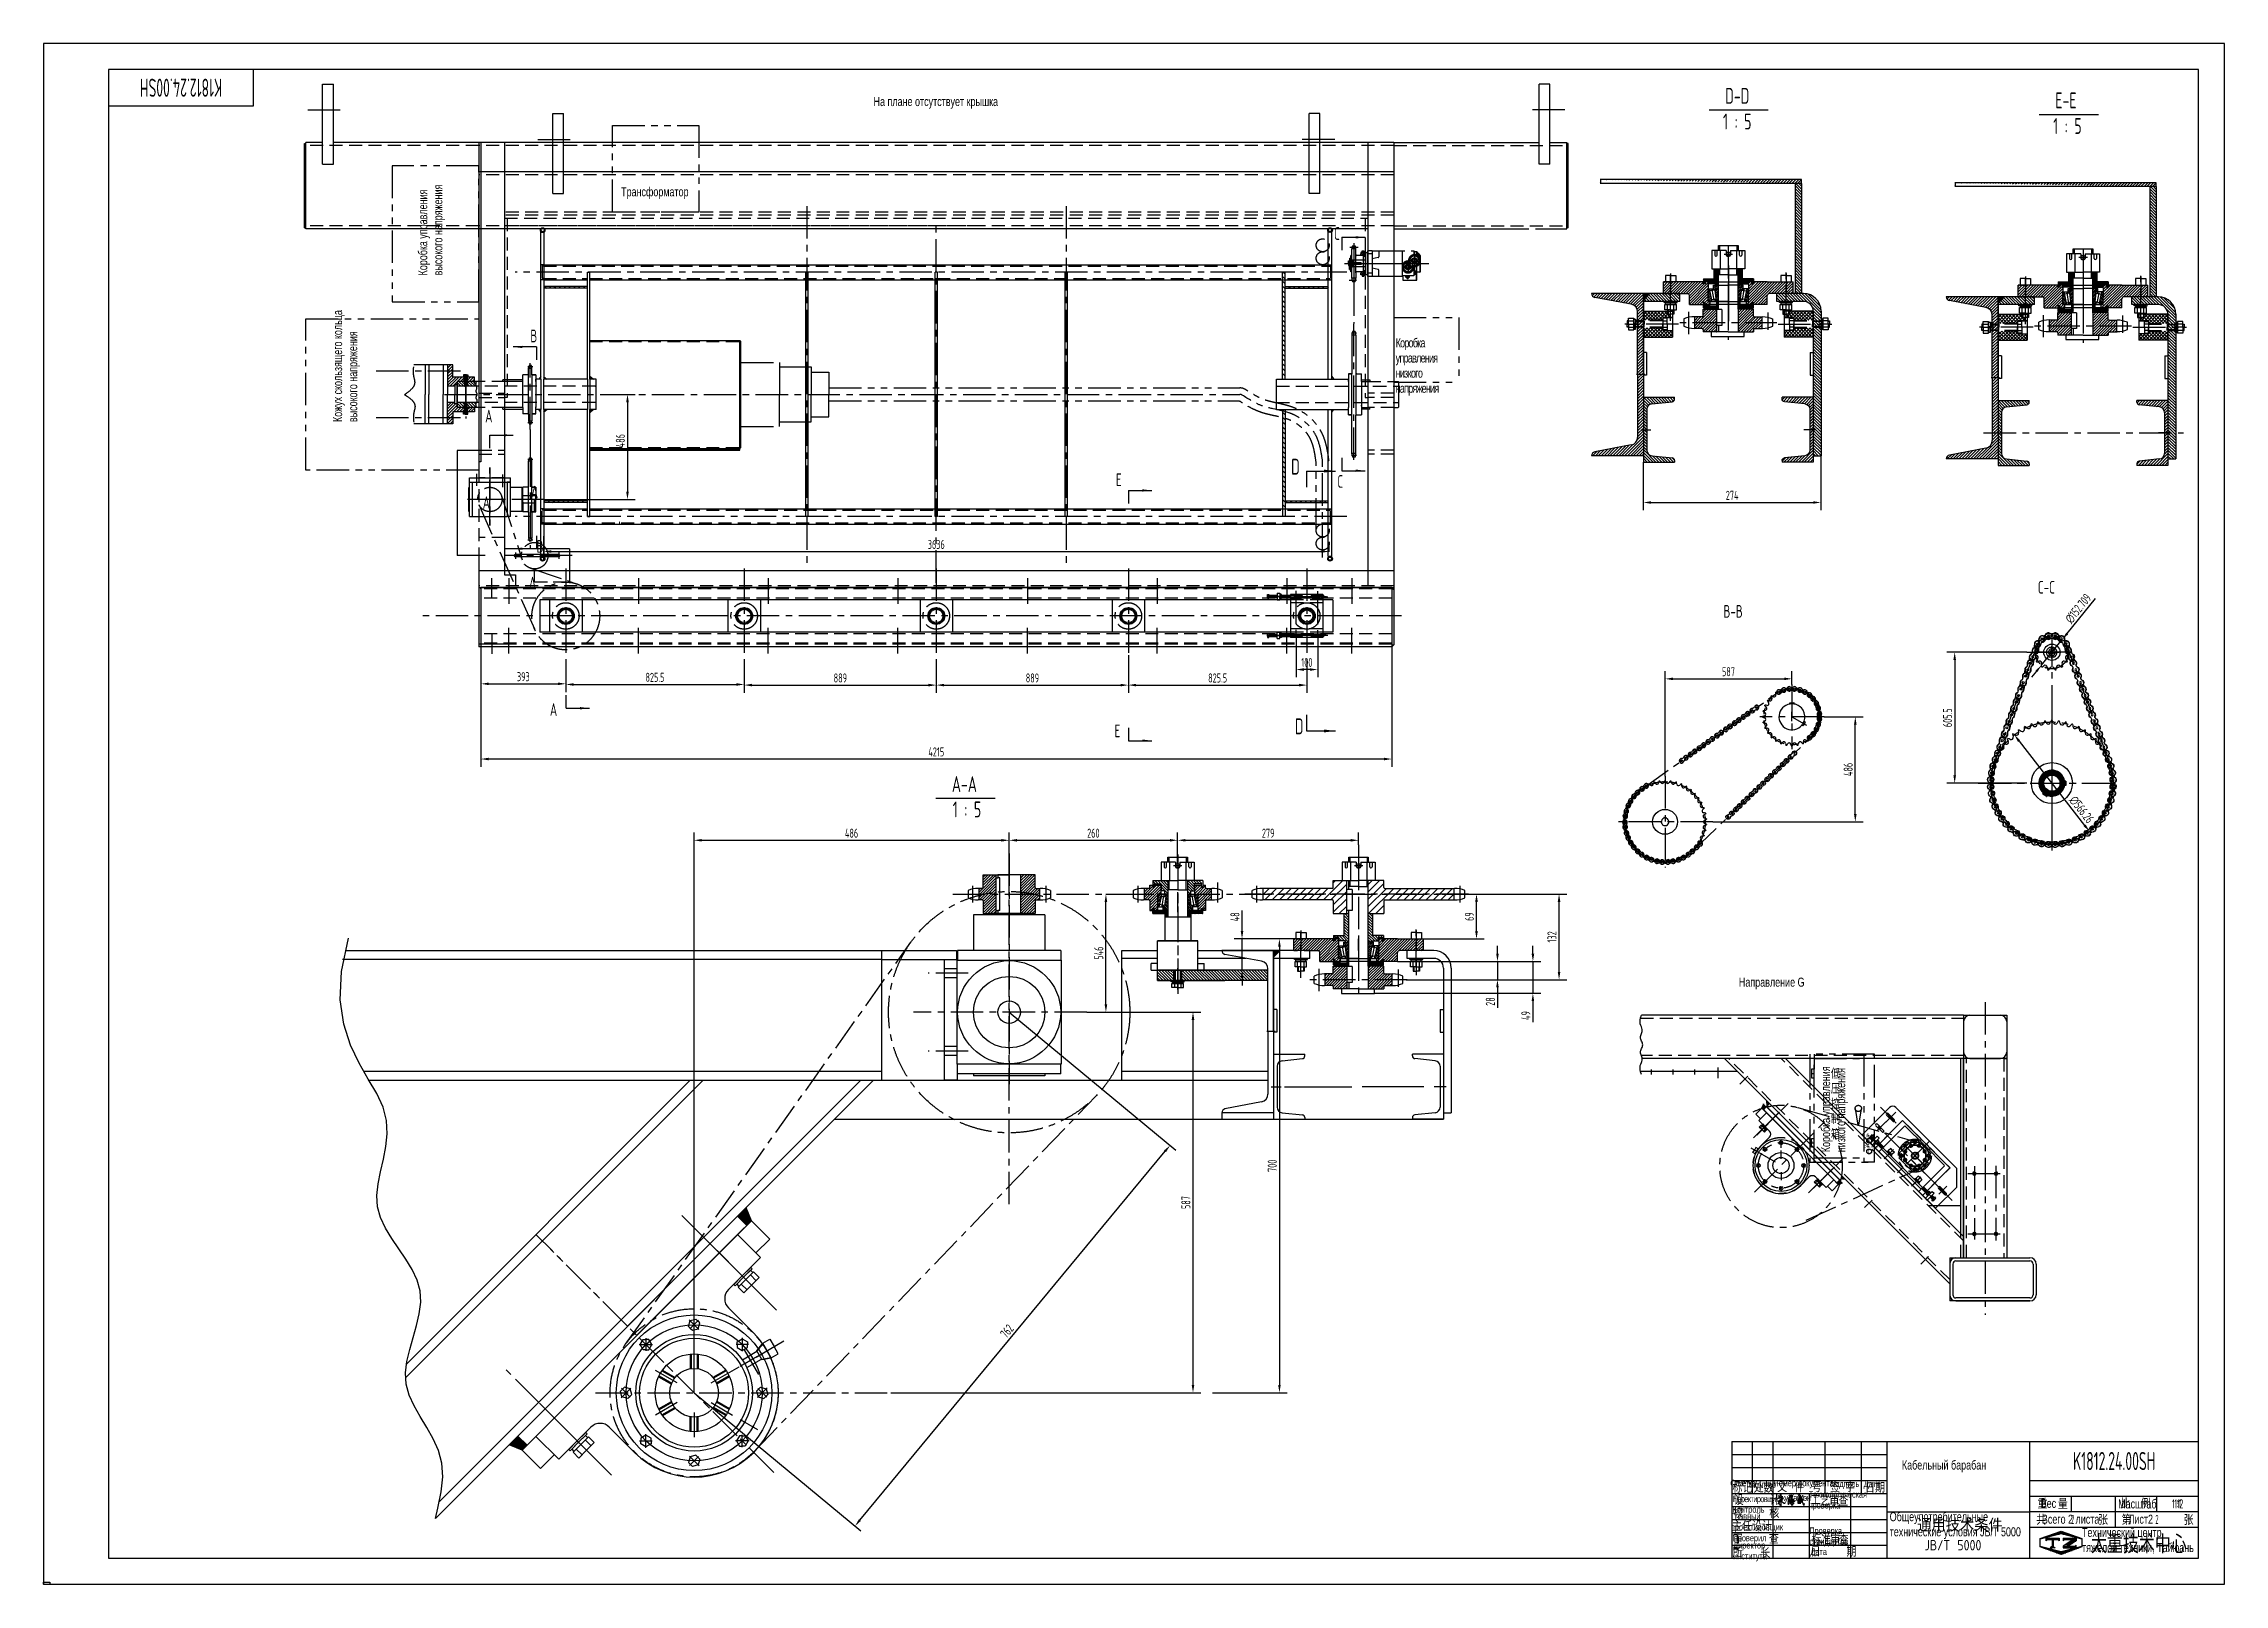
# Model space of a CAD drawing. Header units: millimetres. Extents: x 0 to 10092, y -1 to 7128.
import ezdxf
from ezdxf.enums import TextEntityAlignment as Align

# ---------------------------------------------------------------- set-up
doc = ezdxf.new("R2010")
doc.units = ezdxf.units.MM
doc.header["$LTSCALE"] = 120
for name, pattern in [('F', [0.75, 0.5, -0.25]), ('G', [2, 1.25, -0.25, 0.25, -0.25]), ('K', [2.5, 1.25, -0.25, 0.25, -0.25, 0.25, -0.25])]:
    doc.linetypes.add(name, pattern=pattern)
for name, color, linetype in [('01', 7, 'Continuous'), ('02', 1, 'Continuous'), ('04', 2, 'F'), ('05', 4, 'G'), ('07', 6, 'K'), ('08', 1, 'Continuous'), ('10', 1, 'Continuous'), ('11', 3, 'Continuous'), ('L1GEA', 7, 'Continuous'), ('THICK', 7, 'Continuous')]:
    doc.layers.add(name, color=color, linetype=linetype)
doc.styles.add('HZLIB', font='TXT', dxfattribs={"width": 0.8, "bigfont": 'hztxt.shx'})
doc.styles.get("Standard").update_dxf_attribs({"font": 'isocp', "width": 0.707, "bigfont": 'intecad.shx'})
doc.dimstyles.new('INTE', dxfattribs={"dimscale": 12, "dimtxt": 3.5, "dimasz": 3, "dimexe": 3, "dimexo": 0, "dimgap": 1, "dimtad": 1, "dimdec": 3, "dimdsep": 46, "dimtxsty": 'Standard', "dimcen": 0, "dimclrd": 1, "dimclre": 1, "dimclrt": 3, "dimaunit": 1, "dimadec": 0, "dimazin": 0, "dimtfac": 1, "dimtdec": 3, "dimtmove": 0, "dimatfit": 0, "dimfxl": 3, "dimarcsym": 0})
pattern_1 = [(135, (-5887.811, 2524.612), (-6.735192, -6.735192), [])]
pattern_2 = [(45, (-5887.811, 2524.612), (-6.735192, 6.735192), [])]
pattern_3 = [(135, (-15077.8243, -8905.8607), (-2.12132034, -2.12132034), [])]
pattern_4 = [(45, (-7627.879, -7749.299), (-6.363961, 6.363961), [])]
pattern_5 = [(135, (-9217.6504, -6187.3764), (-2.12132034, -2.12132034), [])]
pattern_6 = [(45, (-4246.291, 2509.72), (-6.735192, 6.735192), [])]
pattern_7 = [(135, (-2116.78, -3386.054), (-11.22532, -11.22532), [])]

msp = doc.modelspace()

# ---------------------------------------------------------------- texts
at = {"layer": '01', "attachment_point": 1}
for s, insert, char_height in [('{\\fArial|b0|i0|c204|p34;\\C3;Кабельный барабан}', (8599.6132, 572.4658), 42), ('{\\fArial|b0|i0|c204|p34;\\T0.8;Отметка}', (7805.3774, 483.0584), 30), ('{\\fArial|b0|i0|c204|p34;\\T0.8;Проектировщик}', (7817.5022, 409.7187), 30), ('{\\fArial|b0|i0|c204|p34;Номер документа}', (8004.9203, 482.945), 30), ('{\\fArial|b0|i0|c204|p34;\\T0.85;Чжу Хайчэн}', (8017.1275, 415.3378), 30), ('{\\fArial|b0|i0|c204|p34;Технологическая\\Pпроверка}', (8168.4634, 430.357), 30), ('{\\fArial|b0|i0|c204|p34;Подпись}', (8266.9714, 479.9623), 30), ('{\\fArial|b0|i0|c204|p34;Дата}', (8422.7373, 479.1154), 30), ('{\\fArial|b0|i0|c204|p34;Главный\\Pпроектировщик}', (7807.9969, 329.7062), 30), ('{\\fArial|b0|i0|c204|p34;Контроль}', (7815.7709, 361.0404), 30), ('{\\fArial|b0|i0|c204|p34;\\H0.24x;Общеупотребительные\\Pтехнические условия \\fArial|b0|i0|c0|p34;JB/T 5000}', (8543.1103, 333.5235), 175), ('{\\fArial|b0|i0|c204|p34;Вес}', (9241.9726, 395.3096), 42), ('{\\fArial|b0|i0|c204|p34;Всего 2 листа}', (9247.4852, 321.9068), 42), ('{\\fArial|b0|i0|c204|p34;Масштаб}', (9600.3741, 392.7556), 42), ('{\\fArial|b0|i0|c204|p34;Проверил}', (7815.9052, 228.9313), 30), ('{\\fArial|b0|i0|c204|p34;Проверка\\Pстандартов}', (8170.9966, 262.5549), 30), ('{\\fArial|b0|i0|c204|p34;\\H0.24x;Технический центр\\Pтяжелой техники, Тайюань}', (9433.096, 260.641), 175), ('{\\fArial|b0|i0|c204|p34;Директор\\Pинститута}', (7818.9343, 195.2316), 30), ('{\\fArial|b0|i0|c204|p34;Дата}', (8176.3221, 165.5722), 30)]:
    msp.add_mtext(s, dxfattribs=dict(at, insert=insert, char_height=char_height))
for s, insert, char_height, width in [('{\\fArial|b0|i0|c204|p34;Кол-во}', (7910.1871, 476.2446), 30, 14.288465), ('{\\fArial|b0|i0|c204|p34;Лист2 }', (9648.4727, 321.9527), 42, 4.57013)]:
    msp.add_mtext(s, dxfattribs=dict(at, insert=insert, char_height=char_height, width=width))
at = {"layer": '02', "text_generation_flag": 4, "width": 0.605172}
msp.add_text('●', height=10, dxfattribs=at).set_placement((2662.0745, 4917.1228), (2668.0745, 4917.1228), align=Align.FIT)
at = {"layer": '02', "width": 0.605172}
for p, p2 in [((5668.1546, 4577.2484), (5668.1546, 4575.4484)), ((5710.7866, 4582.4145), (5710.7866, 4580.6145)), ((5724.6954, 4578.2006), (5724.6954, 4576.4006))]:
    msp.add_text('●', height=3, rotation=270, dxfattribs=at).set_placement(p, p2, align=Align.FIT)
at = {"layer": '05', "attachment_point": 1}
for s, insert, char_height in [('{\\fArial|b0|i0|c204|p34;\\C3;На плане отсутствует крышка}', (3840.8582, 6881.1908), 42), ('{\\fArial|b0|i0|c204|p34;\\C3;Трансформатор}', (2672.5251, 6463.5241), 42), ('{\\fArial|b0|i0|c204|p34;\\C3;Направление \\fArial|b0|i0|c0|p34;G}', (7845.3499, 2806.618), 42), ('{\\fArial|b0|i0|c204|p34;\\C7;Остановка}', (8425.4367, 2030.5925), 10), ('{\\fArial|b0|i0|c204|p34;\\C7;Пуск}', (8435.8775, 2080.9057), 10)]:
    msp.add_mtext(s, dxfattribs=dict(at, insert=insert, char_height=char_height))
at = {"layer": '05', "char_height": 42, "attachment_point": 1, "rotation": 90}
for s, insert in [('{\\fArial|b0|i0|c204|p34;\\C3;Коробка управления\\Pвысокого напряжения}', (1733.4413, 6055.5556)), ('{\\fArial|b0|i0|c204|p34;\\C3;Кожух скользящего кольца\\Pвысокого напряжения}', (1339.3804, 5377.0965)), ('{\\fArial|b0|i0|c204|p34;\\C3;Коробка управления\\Pнизкого напряжения}', (8225.3208, 1998.9144))]:
    msp.add_mtext(s, dxfattribs=dict(at, insert=insert))
at = {"layer": '05', "insert": (6256.8157, 5764.6143), "char_height": 42, "width": 2.097176, "attachment_point": 1}
msp.add_mtext('{\\fArial|b0|i0|c204|p34;\\T0.75;\\C3;Коробка управления\\Pнизкого напряжения}', dxfattribs=at)
at = {"layer": '11', "width": 0.555352}
msp.add_text('K1812.24.00SH', height=84, rotation=180, dxfattribs=at).set_placement((826.2135, 6966), (445.7865, 6966), align=Align.FIT)
at = {"layer": '11', "width": 0.707}
for s, height, p in [('D-D', 73.5, (7781.4093, 6827.3982)), ('E-E', 73.5, (9309.3355, 6806.4078)), ('1 : 5', 73.5, (7771.677, 6708.8802)), ('1 : 5', 73.5, (9299.6032, 6687.8898)), ('C', 58.8, (5971.6102, 6202.3218)), ('B', 58.8, (2252.5445, 5728.2998)), ('A', 58.8, (2043.3993, 5357.6575)), ('D', 73.5, (5772.8759, 5111.6589)), ('A', 58.8, (2254.9375, 5005.9072)), ('E', 58.8, (4962.2394, 5062.9589)), ('C', 58.8, (5986.8733, 5055.3347)), ('A', 58.8, (2032.0215, 4957.6518)), ('B', 58.8, (2281.2614, 4754.6714)), ('A', 58.8, (2245.4744, 4585.5573)), ('C-C', 58.8, (9228.6586, 4565.7586)), ('B-B', 58.8, (7774.0842, 4454.1811)), ('A', 58.8, (2343.0583, 3999.8734)), ('E', 58.8, (4955.7437, 3900.9666)), ('D', 73.5, (5790.3302, 3910.6288)), ('A-A', 73.5, (4203.2465, 3643.2732)), ('1 : 5', 73.5, (4206.9786, 3526.0987))]:
    msp.add_text(s, height=height, dxfattribs=at).set_placement(p, align=Align.BOTTOM_LEFT)
at = {"layer": '11'}
for s, height, width, p, p2 in [('K1812.24.00SH', 84, 0.555352, (9391.7865, 528), (9772.2135, 528)), ('2', 42, 0.562593, (9382.7925, 279), (9397.2075, 279)), ('2', 42, 0.562593, (9772.7925, 279), (9787.2075, 279)), ('1:12', 42, 0.651478, (9849.8684, 351), (9902.1316, 351))]:
    msp.add_text(s, height=height, dxfattribs=dict(at, width=width)).set_placement(p, p2, align=Align.FIT)

# ---------------------------------------------------------------- blocks, each defined once
blk = doc.blocks.new('*D83')
at = {"layer": '08', "color": 1, "lineweight": -2}
for p, q in [((2024, 4337), (2024, 3782)), ((6239, 4337), (6239, 3782)), ((6203, 3818), (2060, 3818))]:
    blk.add_line(p, q, dxfattribs=at)
at = {"layer": '08', "color": 1}
for points in [[(2060, 3824), (2060, 3812), (2024, 3818)], [(6203, 3824), (6203, 3812), (6239, 3818)]]:
    blk.add_solid(points, dxfattribs=at)
at = {"layer": 'Defpoints', "color": 0}
for p in [(2024, 4337), (6239, 4337), (2024, 3818)]:
    blk.add_point(p, dxfattribs=at)
at = {"layer": '08', "color": 3, "insert": (4131, 3851), "char_height": 42, "attachment_point": 5}
blk.add_mtext('4215', dxfattribs=at)
blk = doc.blocks.new('*D84')
at = {"layer": '08', "color": 1, "lineweight": -2}
for p, q in [((5796, 4377), (5796, 4196)), ((5896, 4377), (5896, 4196)), ((5860, 4232), (5832, 4232))]:
    blk.add_line(p, q, dxfattribs=at)
at = {"layer": '08', "color": 1}
for points in [[(5832, 4238), (5832, 4226), (5796, 4232)], [(5860, 4238), (5860, 4226), (5896, 4232)]]:
    blk.add_solid(points, dxfattribs=at)
at = {"layer": 'Defpoints', "color": 0}
for p in [(5796, 4377), (5896, 4377), (5796, 4232)]:
    blk.add_point(p, dxfattribs=at)
at = {"layer": '08', "color": 3, "insert": (5846, 4265), "char_height": 42, "attachment_point": 5}
blk.add_mtext('100', dxfattribs=at)
blk = doc.blocks.new('*D85')
at = {"layer": '08', "color": 1, "lineweight": -2}
for p, q in [((2024, 4267), (2024, 4130)), ((2060, 4166), (2381, 4166)), ((2417, 4219), (2417, 4130))]:
    blk.add_line(p, q, dxfattribs=at)
at = {"layer": '08', "color": 1}
for points in [[(2060, 4172), (2060, 4160), (2024, 4166)], [(2381, 4172), (2381, 4160), (2417, 4166)]]:
    blk.add_solid(points, dxfattribs=at)
at = {"layer": 'Defpoints', "color": 0}
for p in [(2024, 4267), (2417, 4219), (2417, 4166)]:
    blk.add_point(p, dxfattribs=at)
at = {"layer": '08', "color": 3, "insert": (2220, 4199), "char_height": 42, "attachment_point": 5}
blk.add_mtext('393', dxfattribs=at)
blk = doc.blocks.new('*D86')
at = {"layer": '08', "color": 1, "lineweight": -2}
for p, q in [((2417, 4268), (2417, 4127)), ((3242, 4268), (3242, 4127)), ((2453, 4163), (3206, 4163))]:
    blk.add_line(p, q, dxfattribs=at)
at = {"layer": '08', "color": 1}
for points in [[(2453, 4169), (2453, 4157), (2417, 4163)], [(3206, 4169), (3206, 4157), (3242, 4163)]]:
    blk.add_solid(points, dxfattribs=at)
at = {"layer": 'Defpoints', "color": 0}
for p in [(2417, 4268), (3242, 4268), (3242, 4163)]:
    blk.add_point(p, dxfattribs=at)
at = {"layer": '08', "color": 3, "insert": (2829, 4196), "char_height": 42, "attachment_point": 5}
blk.add_mtext('825.5', dxfattribs=at)
blk = doc.blocks.new('*D87')
at = {"layer": '08', "color": 1, "lineweight": -2}
for p, q in [((3242, 4268), (3242, 4124)), ((4131, 4268), (4131, 4124)), ((3278, 4160), (4095, 4160))]:
    blk.add_line(p, q, dxfattribs=at)
at = {"layer": '08', "color": 1}
for points in [[(3278, 4166), (3278, 4154), (3242, 4160)], [(4095, 4166), (4095, 4154), (4131, 4160)]]:
    blk.add_solid(points, dxfattribs=at)
at = {"layer": 'Defpoints', "color": 0}
for p in [(3242, 4268), (4131, 4268), (4131, 4160)]:
    blk.add_point(p, dxfattribs=at)
at = {"layer": '08', "color": 3, "insert": (3687, 4193), "char_height": 42, "attachment_point": 5}
blk.add_mtext('889', dxfattribs=at)
blk = doc.blocks.new('*D88')
at = {"layer": '08', "color": 1, "lineweight": -2}
for p, q in [((4131, 4268), (4131, 4124)), ((5020, 4298), (5020, 4124)), ((4167, 4160), (4984, 4160))]:
    blk.add_line(p, q, dxfattribs=at)
at = {"layer": '08', "color": 1}
for points in [[(4167, 4166), (4167, 4154), (4131, 4160)], [(4984, 4166), (4984, 4154), (5020, 4160)]]:
    blk.add_solid(points, dxfattribs=at)
at = {"layer": 'Defpoints', "color": 0}
for p in [(4131, 4268), (5020, 4298), (5020, 4160)]:
    blk.add_point(p, dxfattribs=at)
at = {"layer": '08', "color": 3, "insert": (4576, 4193), "char_height": 42, "attachment_point": 5}
blk.add_mtext('889', dxfattribs=at)
blk = doc.blocks.new('*D89')
at = {"layer": '08', "color": 1, "lineweight": -2}
for p, q in [((5020, 4298), (5020, 4124)), ((5846, 4261), (5846, 4124)), ((5056, 4160), (5810, 4160))]:
    blk.add_line(p, q, dxfattribs=at)
at = {"layer": '08', "color": 1}
for points in [[(5056, 4166), (5056, 4154), (5020, 4160)], [(5810, 4166), (5810, 4154), (5846, 4160)]]:
    blk.add_solid(points, dxfattribs=at)
at = {"layer": 'Defpoints', "color": 0}
for p in [(5020, 4298), (5846, 4261), (5846, 4160)]:
    blk.add_point(p, dxfattribs=at)
at = {"layer": '08', "color": 3, "insert": (5433, 4193), "char_height": 42, "attachment_point": 5}
blk.add_mtext('825.5', dxfattribs=at)
blk = doc.blocks.new('*U81')
blk.add_circle((0, 0), 4.58)
at = {"layer": '01'}
for p, q in [((0, 5), (-4, 2)), ((-4, 2), (-4, -2)), ((4, 2), (0, 5)), ((4, -2), (4, 2)), ((-4, -2), (0, -5)), ((0, -5), (4, -2))]:
    blk.add_line(p, q, dxfattribs=at)
blk.add_circle((0, 0), 8, dxfattribs=at)
at = {"layer": '05'}
for p, q in [((-10, 0), (10, 0)), ((0, 10), (0, -10))]:
    blk.add_line(p, q, dxfattribs=at)
blk = doc.blocks.new('*U82')
at = {"layer": '01'}
for p, q in [((-8, 0), (-8, 9)), ((-8, 9), (0, 9)), ((-8, 5), (0, 5)), ((0, 9), (0, 0)), ((0, -9), (0, 0)), ((-8, 0), (-8, -9)), ((-8, -5), (0, -5)), ((-8, -9), (0, -9))]:
    blk.add_line(p, q, dxfattribs=at)
at = {"layer": '05'}
blk.add_line((-9, 0), (1, 0), dxfattribs=at)
blk = doc.blocks.new('槽钢')
at = {"layer": '01', "color": 7, "linetype": 'Continuous'}
for p, q in [((0, 50), (0, -50)), ((0, 50), (48, 50)), ((0, 50), (48, 50)), ((48, 47.5), (48, 50)), ((5.3, 31.6), (5.3, -31.6)), ((0, -50), (48, -50)), ((48, -47.5), (48, -50))]:
    blk.add_line(p, q, dxfattribs=at)
at = {"layer": '01'}
for p, q in [((12.9, 40.1), (44.2, 43.3)), ((12.9, -40.1), (44.2, -43.3))]:
    blk.add_line(p, q, dxfattribs=at)
for centre, radius, start, end in [((13.8, 31.6), 8.5, 95.9762, 180), ((43.8, 47.5), 4.2, 275.9762, 0), ((13.8, -31.6), 8.5, 180, 264.0238), ((43.8, -47.5), 4.2, 0, 84.0238)]:
    blk.add_arc(centre, radius, start, end, dxfattribs=at)
at = {"layer": '05', "color": 4, "linetype": 'G'}
blk.add_line((-4, 0), (11.4, 0), dxfattribs=at)
blk = doc.blocks.new('*U90')
at = {"layer": '01'}
for p, q in [((0, 125), (80, 125)), ((0, 0), (0, 125)), ((18.8, 108.5), (75.1, 119.1)), ((9, 0), (9, 96.7)), ((0, 0), (0, -125)), ((9, 0), (9, -96.7)), ((0, -125), (80, -125)), ((18.8, -108.5), (75.1, -119.1))]:
    blk.add_line(p, q, dxfattribs=at)
for centre, radius, start, end in [((21, 96.7), 12, 100.7056, 180), ((74, 125), 6, 280.7056, 0), ((21, -96.7), 12, 180, 259.2944), ((74, -125), 6, 360, 79.2944)]:
    blk.add_arc(centre, radius, start, end, dxfattribs=at)
at = {"layer": '05'}
blk.add_line((-2.1, 0), (10.6, 0), dxfattribs=at)
blk = doc.blocks.new('*U91')
at = {"layer": '01'}
for p, q in [((-8.4, 0), (-8.4, 8.9)), ((-8.4, 8.9), (0, 8.9)), ((-8.4, 5), (0, 5)), ((0, 8.9), (0, 0)), ((0, -8.9), (0, 0)), ((-8.4, 0), (-8.4, -8.9)), ((-8.4, -5), (0, -5)), ((-8.4, -8.9), (0, -8.9))]:
    blk.add_line(p, q, dxfattribs=at)
at = {"layer": '05'}
blk.add_line((-9.5, 0), (1.1, 0), dxfattribs=at)
blk = doc.blocks.new('*D92')
at = {"layer": '08', "color": 1, "lineweight": -2}
for p, q in [((7403, 5191), (7403, 4969)), ((8225, 5221), (8225, 4969)), ((7439, 5005), (8189, 5005))]:
    blk.add_line(p, q, dxfattribs=at)
at = {"layer": '08', "color": 1}
for points in [[(7439, 5011), (7439, 4999), (7403, 5005)], [(8189, 5011), (8189, 4999), (8225, 5005)]]:
    blk.add_solid(points, dxfattribs=at)
at = {"layer": 'Defpoints', "color": 0}
for p in [(7403, 5191), (8225, 5221), (8225, 5005)]:
    blk.add_point(p, dxfattribs=at)
at = {"layer": '08', "color": 3, "insert": (7814, 5038), "char_height": 42, "attachment_point": 5}
blk.add_mtext('274', dxfattribs=at)
blk = doc.blocks.new('*U93')
at = {"layer": '10'}
h = blk.add_hatch(dxfattribs=at)
h.set_pattern_fill('_USER', color=256, scale=2, angle=45, style=0, pattern_type=0)
h.set_pattern_definition([(45, (0, 0), (-1.41421, 1.41421), [])])
h.paths.add_polyline_path([(-5.5, 29.2), (-5.5, 31), (-25, 31), (-25, 24.8)])
h.paths.add_polyline_path([(-5.5, -31), (-5.5, -29.2), (-25, -24.8), (-25, -31)])
h = blk.add_hatch(dxfattribs=at)
h.set_pattern_fill('_USER', color=256, scale=2, angle=135, style=0, pattern_type=0)
h.set_pattern_definition([(135, (0, 0), (-1.41421, -1.41421), [])])
h.paths.add_polyline_path([(0, 15), (0, 23), (-7.9, 23), (-7.4, 20.4), (-20.9, 18.6), (-21.1, 19.9), (-25, 19.9), (-25, 15)])
h.paths.add_polyline_path([(-25, -15), (-25, -19.9), (-21.1, -19.9), (-20.9, -18.6), (-7.4, -20.4), (-7.9, -23), (0, -23), (0, -15)])
at = {"layer": '01'}
for p, q in [((-25, 0), (-25, 31)), ((-25, 31), (-5.5, 31)), ((-25, 24.8), (-5.5, 29.2)), ((-25, 0), (-25, 19.9)), ((-25, 19.9), (-21.1, 19.9)), ((-25, 15), (0, 15)), ((-22.1, 25.4), (-20.9, 18.6)), ((-20.9, 18.6), (-7.4, 20.4)), ((-7.4, 20.4), (-8.8, 28.4)), ((-7.9, 23), (0, 23)), ((-5.5, 31), (-5.5, 23)), ((0, 23), (0, 0)), ((-25, 0), (-25, -19.9)), ((-25, 0), (-25, -31)), ((-25, -15), (0, -15)), ((-25, -19.9), (-21.1, -19.9)), ((-25, -24.8), (-5.5, -29.2)), ((-25, -31), (-5.5, -31)), ((-22.1, -25.4), (-20.9, -18.6)), ((-20.9, -18.6), (-7.4, -20.4)), ((-7.4, -20.4), (-8.8, -28.4)), ((-7.9, -23), (0, -23)), ((-5.5, -31), (-5.5, -23)), ((0, -23), (0, 0))]:
    blk.add_line(p, q, dxfattribs=at)
at = {"layer": '05'}
for p, q in [((-23, 21.7), (-6.6, 24.7)), ((3, 0), (-28, 0)), ((-23, -21.7), (-6.6, -24.7))]:
    blk.add_line(p, q, dxfattribs=at)
blk = doc.blocks.new('*U94')
at = {"layer": '01'}
for p, q in [((-28.6, 25.4), (0, 25.4)), ((-28.6, 3.5), (-28.6, 25.4)), ((-28.6, 20.8), (-21.3, 20.8)), ((-21.3, 17.3), (-28.6, 17.3)), ((-28.6, 12.7), (0, 12.7)), ((-28.6, 3.5), (-21.3, 3.5)), ((-19.6, 19.1), (-19.6, 19.1)), ((-19.6, 1.8), (-19.6, 0)), ((-19.6, -1.8), (-19.6, 0)), ((0, 25.4), (0, 0)), ((0, -25.4), (0, 0)), ((-28.6, -3.5), (-28.6, -25.4)), ((-28.6, -3.5), (-21.3, -3.5)), ((-28.6, -12.7), (0, -12.7)), ((-21.3, -17.3), (-28.6, -17.3)), ((-28.6, -20.8), (-21.3, -20.8)), ((-28.6, -25.4), (0, -25.4)), ((-19.6, -19.1), (-19.6, -19.1))]:
    blk.add_line(p, q, dxfattribs=at)
for centre, start, end in [((-21.3, 19.1), 0, 90), ((-21.3, 19.1), 270, 0), ((-21.3, 1.7), 0.0941, 90), ((-21.3, -1.7), 270.0001, 359.9059), ((-21.3, -19.1), 0, 90), ((-21.3, -19.1), 270, 0)]:
    blk.add_arc(centre, 1.75, start, end, dxfattribs=at)
at = {"layer": '05'}
blk.add_line((-31.8, 0), (4.4, 0), dxfattribs=at)
blk = doc.blocks.new('A$C196742B9')
at = {"layer": '10'}
h = blk.add_hatch(dxfattribs=at)
h.set_pattern_fill('_USER', color=256, scale=3, angle=135, style=0, pattern_type=0)
h.set_pattern_definition(pattern_3)
h.paths.add_polyline_path([(180, 327), (159, 327), (159, 282), (110, 282), (110, 267), (116, 267), (116, 273), (134, 273), (134, 267), (180, 267)])
h.paths.add_polyline_path([(180, 267), (134, 267), (134, 258), (165, 258), (165, 252), (180, 252)])
h.paths.add_polyline_path([(116, 267), (110, 267), (110, 260), (116, 260)])
h = blk.add_hatch(dxfattribs=at)
h.set_pattern_fill('_USER', color=256, scale=3, angle=135, style=0, pattern_type=0)
h.set_pattern_definition([(45, (15528.145, -8905.8607), (2.12132034, -2.12132034), [])])
h.paths.add_polyline_path([(270, 327), (291, 327), (291, 282), (341, 282), (341, 267), (335, 267), (335, 273), (316, 273), (316, 267), (270, 267)])
h.paths.add_polyline_path([(270, 267), (316, 267), (316, 258), (285, 258), (285, 252), (270, 252)])
h.paths.add_polyline_path([(335, 267), (341, 267), (341, 260), (335, 260)])
h = blk.add_hatch(dxfattribs=at)
h.set_pattern_fill('_USER', color=256, scale=9, angle=45, style=0, pattern_type=0)
h.set_pattern_definition([(45, (-15077.824, -8903.971), (-6.363961, 6.363961), [])])
h.paths.add_polyline_path([(342, 143), (278, 143), (270, 143), (270, 78), (381, 78), (381, 105), (346, 105, -0.414214), (342, 109)])
h.paths.add_polyline_path([(381, 78), (270, 78), (270, 36), (342, 36), (342, 47, -0.414214), (346, 51), (381, 51)])
h.paths.add_polyline_path([(170, 143), (108, 143), (108, 109, -0.414214), (104, 105), (70, 105), (70, 78), (170, 78)])
h.paths.add_polyline_path([(170, 78), (70, 78), (70, 51), (104, 51, -0.414214), (108, 47), (108, 36), (170, 36)])
h = blk.add_hatch(dxfattribs=at)
h.set_pattern_fill('_USER', color=256, scale=3, angle=135, style=0, pattern_type=0)
h.set_pattern_definition(pattern_3)
h.paths.add_polyline_path([(180, 162), (171, 162), (171, 156), (116, 156), (116, 162), (110, 162), (110, 147), (166, 147), (166, 141), (173, 141), (180, 141)])
h.paths.add_polyline_path([(180, 177), (171, 177), (171, 162), (180, 162)])
h.paths.add_polyline_path([(279, 177), (270, 177), (270, 162), (279, 162)])
h.paths.add_polyline_path([(341, 162), (335, 162), (335, 156), (279, 156), (279, 162), (270, 162), (270, 141), (278, 141), (285, 141), (285, 147), (341, 147)])
h = blk.add_hatch(dxfattribs=at)
h.set_pattern_fill('_USER', color=256, scale=3, angle=135, style=0, pattern_type=0)
h.set_pattern_definition(pattern_3)
h.paths.add_polyline_path([(116, 170), (110, 170), (110, 162), (116, 162)])
h = blk.add_hatch(dxfattribs=at)
h.set_pattern_fill('_USER', color=256, scale=3, angle=135, style=0, pattern_type=0)
h.set_pattern_definition(pattern_3)
h.paths.add_polyline_path([(341, 170), (335, 170), (335, 162), (341, 162)])
for p, q in [((180, 413), (180, 420)), ((270, 413), (270, 420)), ((180, 141), (180, 327)), ((270, 141), (270, 327)), ((70, 51), (70, 105)), ((381, 51), (381, 105))]:
    blk.add_line(p, q)
for centre, radius, start, end in [((66, -9), 115, 89.1366, 113.6054), ((385, -9), 114, 66.3599, 90.8982), ((67, 166), 114, 245.3844, 270.0079), ((383, 166), 114, 269.9921, 294.6156)]:
    blk.add_arc(centre, radius, start, end)
at = {"layer": '01'}
for p, q in [((180, 413), (180, 435)), ((180, 435), (270, 435)), ((180, 413), (180, 420)), ((270, 435), (270, 413)), ((270, 420), (270, 413)), ((159, 282), (159, 327)), ((291, 282), (291, 327)), ((291, 282), (291, 327)), ((134, 258), (134, 273)), ((134, 258), (134, 270)), ((165, 258), (134, 258)), ((165, 258), (134, 258)), ((165, 252), (165, 258)), ((225, 300), (180, 300)), ((225, 300), (270, 300)), ((285, 252), (285, 258)), ((285, 258), (316, 258)), ((285, 258), (316, 258)), ((316, 258), (316, 273)), ((316, 258), (316, 273)), ((316, 258), (316, 270)), ((316, 258), (316, 270)), ((104, 105), (67, 105)), ((108, 109), (108, 141)), ((108, 141), (173, 141)), ((166, 147), (166, 141)), ((170, 141), (170, 36)), ((195, 139), (170, 139)), ((171, 177), (171, 156)), ((173, 141), (180, 141)), ((173, 141), (180, 141)), ((180, 141), (180, 139)), ((180, 141), (180, 139)), ((195, 139), (195, 66)), ((278, 141), (270, 141)), ((270, 141), (270, 36)), ((342, 141), (278, 141)), ((279, 177), (279, 156)), ((285, 147), (285, 141)), ((285, 147), (285, 141)), ((342, 109), (342, 141)), ((342, 109), (342, 141)), ((346, 105), (383, 105)), ((104, 51), (67, 51)), ((108, 47), (108, 36)), ((225, 36), (108, 36)), ((146, 36), (146, 15)), ((146, 15), (298, 15)), ((195, 66), (170, 66)), ((180, 66), (180, 36)), ((180, 66), (180, 36)), ((225, 36), (342, 36)), ((298, 15), (298, 36)), ((342, 47), (342, 36)), ((342, 47), (342, 36)), ((346, 51), (383, 51))]:
    blk.add_line(p, q, dxfattribs=at)
at = {"layer": '01', "color": 7, "linetype": 'Continuous'}
for p, q in [((110, 282), (159, 282)), ((110, 282), (110, 260)), ((110, 260), (116, 260)), ((134, 273), (116, 273)), ((116, 260), (116, 273)), ((132, 252), (132, 219)), ((132, 177), (132, 219)), ((337, 282), (291, 282)), ((341, 282), (291, 282)), ((316, 273), (335, 273)), ((318, 252), (318, 219)), ((318, 177), (318, 219)), ((335, 260), (335, 273)), ((341, 260), (335, 260)), ((341, 282), (341, 260)), ((110, 147), (110, 170)), ((110, 170), (116, 170)), ((116, 170), (116, 156)), ((180, 177), (132, 177)), ((270, 177), (318, 177)), ((341, 170), (335, 170)), ((335, 170), (335, 156)), ((341, 147), (341, 170))]:
    blk.add_line(p, q, dxfattribs=at)
blk.add_circle((225, 396), 9, dxfattribs=at)
at = {"layer": '02', "color": 1, "linetype": 'Continuous'}
for p, q in [((186, 413), (186, 435)), ((186, 413), (186, 420)), ((264, 435), (264, 413)), ((264, 420), (264, 413)), ((186, 300), (186, 327)), ((264, 300), (264, 327))]:
    blk.add_line(p, q, dxfattribs=at)
at = {"layer": '05', "color": 4, "linetype": 'G'}
blk.add_line((225, 433), (225, 0), dxfattribs=at)
at = {"layer": '05'}
for p, q in [((206, 396), (245, 396)), ((41, 129), (41, 26)), ((409, 46), (409, 126)), ((450, 78), (0, 78))]:
    blk.add_line(p, q, dxfattribs=at)
at = {"layer": '07', "color": 6, "linetype": 'K'}
for p, q in [((108, 258), (108, 267)), ((117, 258), (108, 258)), ((117, 267), (117, 258)), ((333, 267), (333, 258)), ((333, 258), (342, 258)), ((342, 258), (342, 267)), ((117, 171), (108, 171)), ((108, 171), (108, 162)), ((117, 162), (117, 171)), ((333, 162), (333, 171)), ((333, 171), (342, 171)), ((342, 171), (342, 162))]:
    blk.add_line(p, q, dxfattribs=at)
at = {"layer": 'L1GEA'}
for p, q in [((110, 147), (166, 147)), ((116, 156), (171, 156)), ((335, 156), (279, 156)), ((341, 147), (285, 147)), ((20, 62), (20, 96)), ((431, 62), (431, 96))]:
    blk.add_line(p, q, dxfattribs=at)
for centre, start, end in [((104, 109), 270, 0), ((346, 109), 180, 270), ((104, 47), 0, 90), ((346, 47), 90, 180)]:
    blk.add_arc(centre, 3.81, start, end, dxfattribs=at)
at = {"layer": '01', "xscale": 3, "yscale": 3, "zscale": 3, "rotation": 90}
blk.add_blockref('*U93', (225, 252), dxfattribs=at)
at = {"layer": '05', "xscale": 3, "yscale": 3, "zscale": 3, "rotation": 270}
blk.add_blockref('*U94', (225, 327), dxfattribs=at)
blk = doc.blocks.new('A$C5E6C1A89')
for p, q in [((0, 6), (3, 8)), ((0, 6), (3, 4)), ((3, 11), (6, 9)), ((3, 11), (3, 8)), ((3, 4), (3, 1)), ((3, 1), (6, 3)), ((6, 9), (9, 11)), ((6, 3), (9, 1)), ((9, 11), (9, 8)), ((9, 8), (12, 6)), ((9, 4), (12, 6)), ((9, 4), (9, 1))]:
    blk.add_line(p, q)
blk.add_circle((6, 6), 5.97)
blk = doc.blocks.new('ERWEREW')
at = {"layer": '07', "color": 6, "linetype": 'K'}
for p, q in [((2779, 3796), (2779, 3713)), ((2788, 3794), (2784, 3799)), ((2799, 3794), (2788, 3806)), ((2799, 3805), (2795, 3809)), ((2795, 3755), (2883, 3755)), ((2797, 3814), (2880, 3814)), ((2834, 3774), (2834, 3766)), ((2834, 3774), (2842, 3774)), ((2834, 3766), (2842, 3766)), ((2842, 3774), (2842, 3766)), ((2876, 3792), (2891, 3807)), ((2878, 3805), (2882, 3809)), ((2889, 3794), (2893, 3799)), ((2898, 3796), (2898, 3713)), ((2784, 3711), (2788, 3715)), ((2786, 3702), (2801, 3718)), ((2795, 3700), (2799, 3705)), ((2797, 3695), (2880, 3695)), ((2891, 3702), (2876, 3718)), ((2882, 3700), (2878, 3705)), ((2893, 3711), (2888, 3716))]:
    blk.add_line(p, q, dxfattribs=at)
for radius in [50.8, 3.42]:
    blk.add_circle((2838, 3755), radius, dxfattribs=at)
for centre, radius, start, end in [((2782, 3796), 3, 45, 180), ((2838, 3755), 63.5, 122.1372, 146.9016), ((2793, 3800), 7.63, 221.5539, 48.4461), ((2838, 3755), 50.8, 164.2343, 195.7657), ((2791, 3774), 8.03, 252.0316, 62.9684), ((2791, 3735), 8.03, 297.0316, 107.9684), ((2838, 3755), 48.8, 166.4553, 193.5447), ((2797, 3811), 3, 90, 225), ((2838, 3755), 50.8, 119.2343, 150.7657), ((2838, 3755), 48.8, 121.4553, 148.5447), ((2819, 3802), 8.03, 207.0316, 17.9684), ((2838, 3755), 15.9, 104.5232, 75.4768), ((2838, 3755), 13.9, 106.6736, 73.3264), ((2838, 3755), 50.8, 74.2343, 105.7657), ((2838, 3755), 48.8, 76.4553, 103.5447), ((2858, 3802), 8.03, 162.0316, 332.9684), ((2838, 3755), 50.8, 29.2343, 60.7657), ((2838, 3755), 48.8, 31.4553, 58.5447), ((2838, 3755), 63.5, 29.6063, 58.3724), ((2883, 3800), 7.62, 135, 315), ((2885, 3774), 8.03, 117.0316, 287.9684), ((2885, 3735), 8.03, 72.0316, 242.9684), ((2880, 3811), 3, 315, 90), ((2838, 3755), 48.8, 346.4553, 13.5447), ((2838, 3755), 50.8, 344.2343, 15.7657), ((2895, 3796), 3, 0, 135), ((2782, 3713), 3, 180, 315), ((2838, 3755), 63.5, 208.4941, 235.3568), ((2793, 3710), 7.62, 315, 135), ((2838, 3755), 50.8, 209.2343, 240.7657), ((2797, 3698), 3, 135, 270), ((2838, 3755), 48.8, 211.4553, 238.5447), ((2819, 3708), 8.03, 342.0316, 152.9684), ((2838, 3755), 50.8, 254.2343, 285.7657), ((2838, 3755), 48.8, 256.4553, 283.5447), ((2858, 3708), 8.03, 27.0316, 197.9684), ((2838, 3755), 50.8, 299.2343, 330.7657), ((2838, 3755), 48.8, 301.4553, 328.5447), ((2838, 3755), 63.5, 301.38, 325.029), ((2883, 3710), 7.63, 41.5539, 228.4461), ((2880, 3698), 3, 270, 45), ((2895, 3713), 3, 225, 0)]:
    blk.add_arc(centre, radius, start, end, dxfattribs=at)
for p, rotation in [((2800, 3735), 135), ((2797, 3768), 90), ((2819, 3793), 45), ((2877, 3774), 315), ((2879, 3741), 270), ((2825, 3714), 180), ((2858, 3716), 225)]:
    blk.add_blockref('A$C5E6C1A89', p, dxfattribs=dict(at, rotation=rotation))
blk.add_blockref('A$C5E6C1A89', (2852, 3796), dxfattribs=at)
blk = doc.blocks.new('A$C59D37066')
blk.add_line((401, 52), (141, 52))
at = {"layer": '01', "color": 7, "linetype": 'Continuous'}
for p, q in [((31, 206), (31, 26)), ((271, 226), (51, 226)), ((271, 226), (450, 226)), ((511, 165), (450, 226)), ((46, 181), (86, 181)), ((86, 171), (46, 171)), ((46, 111), (86, 111)), ((271, 196), (141, 196)), ((141, 196), (141, 52)), ((271, 196), (401, 196)), ((401, 195), (401, 51)), ((496, 111), (456, 111)), ((511, 165), (511, 26)), ((511, 26), (31, 26)), ((86, 101), (46, 101)), ((141, 52), (141, 26)), ((401, 42), (141, 42)), ((401, 52), (401, 26)), ((456, 101), (496, 101))]:
    blk.add_line(p, q, dxfattribs=at)
at = {"layer": '01'}
for p, q in [((202, 151), (202, 131)), ((202, 151), (212, 151)), ((202, 111), (202, 131)), ((202, 111), (212, 111)), ((212, 151), (212, 131)), ((212, 111), (212, 131)), ((341, 151), (331, 151)), ((331, 151), (331, 131)), ((331, 111), (331, 131)), ((341, 111), (331, 111)), ((341, 151), (341, 131)), ((341, 111), (341, 131)), ((64, 51), (64, 61)), ((64, 61), (71, 61)), ((71, 57), (64, 57)), ((64, 51), (64, 41)), ((71, 45), (64, 45)), ((64, 41), (71, 41)), ((71, 61), (71, 51)), ((71, 57), (85, 57)), ((71, 41), (71, 51)), ((71, 45), (85, 45)), ((77, 57), (77, 51)), ((77, 45), (77, 51)), ((97, 71), (85, 71)), ((85, 71), (85, 26)), ((85, 26), (97, 26)), ((97, 26), (97, 71)), ((108, 61), (97, 61)), ((108, 57), (97, 57)), ((108, 45), (97, 45)), ((108, 41), (97, 41)), ((108, 51), (108, 61)), ((108, 57), (141, 57)), ((108, 51), (108, 41)), ((108, 45), (141, 45)), ((141, 57), (141, 51)), ((141, 45), (141, 51)), ((166, 55), (166, 52)), ((181, 55), (166, 55)), ((166, 52), (181, 52)), ((169, 75), (169, 59)), ((181, 75), (169, 75)), ((169, 59), (169, 55)), ((181, 59), (169, 59)), ((169, 59), (181, 59)), ((169, 55), (181, 55)), ((181, 75), (193, 75)), ((181, 59), (193, 59)), ((193, 59), (181, 59)), ((181, 55), (196, 55)), ((193, 55), (181, 55)), ((196, 52), (181, 52)), ((193, 75), (193, 59)), ((193, 59), (193, 55)), ((196, 55), (196, 52)), ((346, 55), (346, 52)), ((361, 55), (346, 55)), ((346, 52), (361, 52)), ((349, 75), (349, 59)), ((361, 75), (349, 75)), ((349, 59), (349, 55)), ((361, 59), (349, 59)), ((349, 59), (361, 59)), ((349, 55), (361, 55)), ((361, 75), (373, 75)), ((361, 59), (373, 59)), ((373, 59), (361, 59)), ((361, 55), (376, 55)), ((373, 55), (361, 55)), ((376, 52), (361, 52)), ((373, 75), (373, 59)), ((373, 59), (373, 55)), ((376, 55), (376, 52)), ((445, 57), (401, 57)), ((401, 45), (401, 57)), ((445, 45), (401, 45)), ((434, 61), (445, 61)), ((434, 61), (434, 41)), ((434, 41), (445, 41)), ((445, 71), (457, 71)), ((445, 26), (445, 71)), ((457, 26), (445, 26)), ((457, 71), (457, 26)), ((471, 57), (457, 57)), ((471, 45), (457, 45)), ((466, 57), (466, 51)), ((466, 45), (466, 51)), ((471, 61), (471, 51)), ((479, 61), (471, 61)), ((471, 57), (479, 57)), ((471, 41), (471, 51)), ((471, 45), (479, 45)), ((479, 41), (471, 41)), ((479, 51), (479, 61)), ((479, 51), (479, 41))]:
    blk.add_line(p, q, dxfattribs=at)
for centre in [(226, 176), (316, 176), (226, 86), (316, 86)]:
    blk.add_circle(centre, 7.5, dxfattribs=at)
at = {"layer": '01', "color": 7, "linetype": 'Continuous'}
blk.add_circle((271, 131), 50.8, dxfattribs=at)
for centre, radius, start, end in [((51, 206), 20, 90, 180), ((46, 176), 5, 90, 270), ((46, 106), 5, 90, 270), ((86, 176), 5, 270, 90), ((86, 106), 5, 270, 90), ((456, 106), 5, 90, 270), ((496, 106), 5, 270, 90)]:
    blk.add_arc(centre, radius, start, end, dxfattribs=at)
at = {"layer": '02'}
for p, q in [((85, 55), (77, 55)), ((85, 46), (77, 46)), ((141, 55), (108, 55)), ((141, 46), (108, 46)), ((401, 55), (434, 55)), ((401, 46), (434, 46)), ((457, 55), (466, 55)), ((457, 46), (466, 46))]:
    blk.add_line(p, q, dxfattribs=at)
at = {"layer": '04', "color": 2, "linetype": 'F'}
for p, q in [((116, 206), (426, 206)), ((116, 206), (116, 26)), ((426, 206), (426, 26))]:
    blk.add_line(p, q, dxfattribs=at)
at = {"layer": '05', "color": 4, "linetype": 'G'}
for p, q in [((66, 211), (66, 88)), ((271, 228), (271, 0)), ((476, 135), (476, 83)), ((181, 81), (181, 20)), ((361, 81), (361, 20))]:
    blk.add_line(p, q, dxfattribs=at)
at = {"layer": '05'}
for p, q in [((0, 176), (104, 176)), ((346, 131), (196, 131)), ((540, 106), (271, 106)), ((61, 51), (145, 51)), ((361, 78), (361, 31)), ((482, 51), (398, 51))]:
    blk.add_line(p, q, dxfattribs=at)
at = {"layer": '05', "color": 4, "linetype": 'G'}
blk.add_circle((271, 131), 63.5, dxfattribs=at)
at = {"layer": '01', "color": 7, "linetype": 'Continuous', "xscale": -1}
blk.add_blockref('ERWEREW', (3110, -3624), dxfattribs=at)
at = {"layer": '02', "width": 0.605172}
blk.add_text('●', height=2.5, dxfattribs=at).set_placement((341, 138), (342, 138), align=Align.FIT)
blk = doc.blocks.new('A$C68463009')
at = {"layer": '07', "color": 6, "linetype": 'K'}
for p, q in [((0, 500), (0, 0)), ((300, 500), (0, 500)), ((8, 430), (8, 390)), ((20, 430), (8, 430)), ((8, 410), (20, 410)), ((20, 500), (20, 430)), ((20, 480), (250, 480)), ((20, 0), (20, 480)), ((250, 500), (250, 0)), ((300, 0), (300, 500)), ((8, 390), (20, 390)), ((210, 249), (223, 172)), ((227, 172), (239, 247)), ((8, 70), (8, 110)), ((8, 110), (20, 110)), ((223, 172), (227, 172)), ((0, 0), (300, 0)), ((8, 90), (20, 90)), ((20, 70), (8, 70)), ((20, 0), (20, 70)), ((20, 20), (250, 20)), ((300, 0), (250, 0)), ((300, 50), (300, 100)), ((300, 0), (300, 50))]:
    blk.add_line(p, q, dxfattribs=at)
for centre, radius in [((225, 249), 14.5), ((275, 100), 11.2), ((275, 50), 11.2)]:
    blk.add_circle(centre, radius, dxfattribs=at)
at = {"layer": '07', "color": 6, "linetype": 'K', "char_height": 14, "width": 25.36, "attachment_point": 1}
for s, insert in [('启动', (263, 130)), ('停止', (263, 81))]:
    blk.add_mtext(s, dxfattribs=dict(at, insert=insert))
at = {"layer": '11', "color": 3, "linetype": 'Continuous', "insert": (98, 429), "char_height": 42, "width": 5.29, "attachment_point": 1}
blk.add_mtext('低压控制箱', dxfattribs=at)
blk = doc.blocks.new('*U63')
at = {"layer": '01'}
for p, q in [((0, 9), (-8, 4)), ((-8, 4), (-8, 0)), ((-8, -4), (-8, 0)), ((8, 4), (0, 9)), ((8, 0), (8, 4)), ((8, 0), (8, -4)), ((0, -9), (-8, -4)), ((8, -4), (0, -9))]:
    blk.add_line(p, q, dxfattribs=at)
at = {"layer": '05'}
for p, q in [((-10, 0), (9, 0)), ((0, -11), (0, 10))]:
    blk.add_line(p, q, dxfattribs=at)
blk = doc.blocks.new('*D139')
at = {"layer": '08', "color": 1, "lineweight": -2}
for p, q in [((3010, 886), (3010, 3478)), ((3046, 3442), (4432, 3442)), ((4468, 3183), (4468, 3478))]:
    blk.add_line(p, q, dxfattribs=at)
at = {"layer": '08', "color": 1}
for points in [[(3046, 3448), (3046, 3436), (3010, 3442)], [(4432, 3448), (4432, 3436), (4468, 3442)]]:
    blk.add_solid(points, dxfattribs=at)
at = {"layer": 'Defpoints', "color": 0}
for p in [(4468, 3442), (4468, 3183), (3010, 886)]:
    blk.add_point(p, dxfattribs=at)
at = {"layer": '08', "color": 3, "insert": (3739, 3475), "char_height": 42, "attachment_point": 5}
blk.add_mtext('486', dxfattribs=at)
blk = doc.blocks.new('*D140')
at = {"layer": '08', "color": 1, "lineweight": -2}
for p, q in [((4828, 2647), (5355, 2647)), ((5319, 2611), (5319, 922)), ((3920, 886), (5355, 886))]:
    blk.add_line(p, q, dxfattribs=at)
at = {"layer": '08', "color": 1}
for points in [[(5313, 2611), (5325, 2611), (5319, 2647)], [(5313, 922), (5325, 922), (5319, 886)]]:
    blk.add_solid(points, dxfattribs=at)
at = {"layer": 'Defpoints', "color": 0}
for p in [(4828, 2647), (3920, 886), (5319, 886)]:
    blk.add_point(p, dxfattribs=at)
at = {"layer": '08', "color": 3, "insert": (5286, 1766), "char_height": 42, "attachment_point": 5, "rotation": 90}
blk.add_mtext('587', dxfattribs=at)
blk = doc.blocks.new('*D141')
at = {"layer": '08', "color": 1, "lineweight": -2}
for p, q in [((6728, 2917), (6728, 2953)), ((6310, 2881), (6764, 2881)), ((6728, 2881), (6728, 2797)), ((6306, 2797), (6764, 2797)), ((6728, 2761), (6728, 2667))]:
    blk.add_line(p, q, dxfattribs=at)
at = {"layer": '08', "color": 1}
for points in [[(6722, 2917), (6734, 2917), (6728, 2881)], [(6722, 2761), (6734, 2761), (6728, 2797)]]:
    blk.add_solid(points, dxfattribs=at)
at = {"layer": 'Defpoints', "color": 0}
for p in [(6310, 2881), (6306, 2797), (6728, 2797)]:
    blk.add_point(p, dxfattribs=at)
at = {"layer": '08', "color": 3, "insert": (6695, 2696), "char_height": 42, "attachment_point": 5, "rotation": 90}
blk.add_mtext('28', dxfattribs=at)
blk = doc.blocks.new('*D142')
at = {"layer": '08', "color": 1, "lineweight": -2}
for p, q in [((6892, 2917), (6892, 2953)), ((6265, 2881), (6928, 2881)), ((6892, 2881), (6892, 2734)), ((6158, 2734), (6928, 2734)), ((6892, 2698), (6892, 2600))]:
    blk.add_line(p, q, dxfattribs=at)
at = {"layer": '08', "color": 1}
for points in [[(6886, 2917), (6898, 2917), (6892, 2881)], [(6886, 2698), (6898, 2698), (6892, 2734)]]:
    blk.add_solid(points, dxfattribs=at)
at = {"layer": 'Defpoints', "color": 0}
for p in [(6265, 2881), (6158, 2734), (6892, 2734)]:
    blk.add_point(p, dxfattribs=at)
at = {"layer": '08', "color": 3, "insert": (6859, 2631), "char_height": 42, "attachment_point": 5, "rotation": 90}
blk.add_mtext('49', dxfattribs=at)
blk = doc.blocks.new('*D143')
at = {"layer": '08', "color": 1, "lineweight": -2}
for p, q in [((4468, 3382), (4468, 3478)), ((4504, 3442), (5212, 3442)), ((5248, 3382), (5248, 3478))]:
    blk.add_line(p, q, dxfattribs=at)
at = {"layer": '08', "color": 1}
for points in [[(4504, 3448), (4504, 3436), (4468, 3442)], [(5212, 3448), (5212, 3436), (5248, 3442)]]:
    blk.add_solid(points, dxfattribs=at)
at = {"layer": 'Defpoints', "color": 0}
for p in [(5248, 3442), (4468, 3382), (5248, 3382)]:
    blk.add_point(p, dxfattribs=at)
at = {"layer": '08', "color": 3, "insert": (4858, 3475), "char_height": 42, "attachment_point": 5}
blk.add_mtext('260', dxfattribs=at)
blk = doc.blocks.new('*D144')
at = {"layer": '08', "color": 1, "lineweight": -2}
for p, q in [((5248, 3335), (5248, 3478)), ((5284, 3442), (6049, 3442)), ((6085, 3421), (6085, 3478))]:
    blk.add_line(p, q, dxfattribs=at)
at = {"layer": '08', "color": 1}
for points in [[(5284, 3448), (5284, 3436), (5248, 3442)], [(6049, 3448), (6049, 3436), (6085, 3442)]]:
    blk.add_solid(points, dxfattribs=at)
at = {"layer": 'Defpoints', "color": 0}
for p in [(6085, 3442), (5248, 3335), (6085, 3421)]:
    blk.add_point(p, dxfattribs=at)
at = {"layer": '08', "color": 3, "insert": (5667, 3475), "char_height": 42, "attachment_point": 5}
blk.add_mtext('279', dxfattribs=at)
blk = doc.blocks.new('*D145')
at = {"layer": '08', "color": 1, "lineweight": -2}
for p, q in [((4916, 3193), (4952, 3193)), ((4916, 2683), (4916, 3157)), ((4828, 2647), (4952, 2647))]:
    blk.add_line(p, q, dxfattribs=at)
at = {"layer": '08', "color": 1}
for points in [[(4910, 3157), (4922, 3157), (4916, 3193)], [(4910, 2683), (4922, 2683), (4916, 2647)]]:
    blk.add_solid(points, dxfattribs=at)
at = {"layer": 'Defpoints', "color": 0}
for p in [(4916, 3193), (4916, 3193), (4828, 2647)]:
    blk.add_point(p, dxfattribs=at)
at = {"layer": '08', "color": 3, "insert": (4883, 2920), "char_height": 42, "attachment_point": 5, "rotation": 90}
blk.add_mtext('546', dxfattribs=at)
blk = doc.blocks.new('*D146')
at = {"layer": '08', "color": 1, "lineweight": -2}
for p, q in [((4468, 2647), (5240, 2008)), ((3778, 297), (5190, 2003)), ((3010, 886), (3782, 247))]:
    blk.add_line(p, q, dxfattribs=at)
at = {"layer": '08', "color": 1}
for points in [[(5185, 2007), (5194, 1999), (5213, 2030)], [(3773, 301), (3782, 293), (3755, 269)]]:
    blk.add_solid(points, dxfattribs=at)
at = {"layer": 'Defpoints', "color": 0}
for p in [(4468, 2647), (5213, 2030), (3010, 886)]:
    blk.add_point(p, dxfattribs=at)
at = {"layer": '08', "color": 3, "insert": (4458, 1171), "char_height": 42, "attachment_point": 5, "rotation": 50.3773}
blk.add_mtext('762', dxfattribs=at)
blk = doc.blocks.new('*D147')
at = {"layer": '08', "color": 1, "lineweight": -2}
for p, q in [((6472, 3193), (6667, 3193)), ((6631, 3022), (6631, 3157)), ((6310, 2986), (6667, 2986))]:
    blk.add_line(p, q, dxfattribs=at)
at = {"layer": '08', "color": 1}
for points in [[(6625, 3157), (6637, 3157), (6631, 3193)], [(6625, 3022), (6637, 3022), (6631, 2986)]]:
    blk.add_solid(points, dxfattribs=at)
at = {"layer": 'Defpoints', "color": 0}
for p in [(6472, 3193), (6631, 3193), (6310, 2986)]:
    blk.add_point(p, dxfattribs=at)
at = {"layer": '08', "color": 3, "insert": (6598, 3089), "char_height": 42, "attachment_point": 5, "rotation": 90}
blk.add_mtext('69', dxfattribs=at)
blk = doc.blocks.new('*D148')
at = {"layer": '08', "color": 1, "lineweight": -2}
for p, q in [((5860, 2986), (5683, 2986)), ((5719, 2950), (5719, 922)), ((5409, 886), (5755, 886))]:
    blk.add_line(p, q, dxfattribs=at)
at = {"layer": '08', "color": 1}
for points in [[(5713, 2950), (5725, 2950), (5719, 2986)], [(5713, 922), (5725, 922), (5719, 886)]]:
    blk.add_solid(points, dxfattribs=at)
at = {"layer": 'Defpoints', "color": 0}
for p in [(5860, 2986), (5409, 886), (5719, 886)]:
    blk.add_point(p, dxfattribs=at)
at = {"layer": '08', "color": 3, "insert": (5686, 1936), "char_height": 42, "attachment_point": 5, "rotation": 90}
blk.add_mtext('700', dxfattribs=at)
blk = doc.blocks.new('*D149')
at = {"layer": '08', "color": 1, "lineweight": -2}
for p, q in [((6664, 3193), (7049, 3193)), ((7013, 2833), (7013, 3157)), ((6306, 2797), (7049, 2797))]:
    blk.add_line(p, q, dxfattribs=at)
at = {"layer": '08', "color": 1}
for points in [[(7007, 3157), (7019, 3157), (7013, 3193)], [(7007, 2833), (7019, 2833), (7013, 2797)]]:
    blk.add_solid(points, dxfattribs=at)
at = {"layer": 'Defpoints', "color": 0}
for p in [(6664, 3193), (7013, 3193), (6306, 2797)]:
    blk.add_point(p, dxfattribs=at)
at = {"layer": '08', "color": 3, "insert": (6980, 2995), "char_height": 42, "attachment_point": 5, "rotation": 90}
blk.add_mtext('132', dxfattribs=at)
blk = doc.blocks.new('*U138')
at = {"layer": '01'}
for p, q in [((-28.6, 25.4), (0, 25.4)), ((-28.6, 3.5), (-28.6, 25.4)), ((-28.6, 20.8), (-21.3, 20.8)), ((-21.3, 17.3), (-28.6, 17.3)), ((-28.6, 12.7), (0, 12.7)), ((-28.6, 3.5), (-21.3, 3.5)), ((-19.6, 19.1), (-19.6, 19.1)), ((-19.6, 1.8), (-19.6, 0)), ((-19.6, -1.8), (-19.6, 0)), ((0, 25.4), (0, 0)), ((0, -25.4), (0, 0)), ((-28.6, -3.5), (-28.6, -25.4)), ((-28.6, -3.5), (-21.3, -3.5)), ((-28.6, -12.7), (0, -12.7)), ((-21.3, -17.3), (-28.6, -17.3)), ((-28.6, -20.8), (-21.3, -20.8)), ((-28.6, -25.4), (0, -25.4)), ((-19.6, -19.1), (-19.6, -19.1))]:
    blk.add_line(p, q, dxfattribs=at)
for centre, start, end in [((-21.3, 19.1), 0, 90), ((-21.3, 19.1), 270, 0), ((-21.3, 1.7), 0.0941, 90), ((-21.3, -1.7), 270.0001, 359.9059), ((-21.3, -19.1), 0, 90), ((-21.3, -19.1), 270, 0)]:
    blk.add_arc(centre, 1.75, start, end, dxfattribs=at)
at = {"layer": '05'}
blk.add_line((-31.8, 0), (4.4, 0), dxfattribs=at)
blk = doc.blocks.new('*U152')
at = {"layer": '01'}
for p, q in [((0, 9), (1, 9)), ((0, 0), (0, 9)), ((0, 9), (29, 9)), ((1, -1), (0, 0)), ((0, 0), (29, 0)), ((1, 9), (29, 9)), ((29, 9), (29, 0)), ((29, 9), (29, 9)), ((29, -1), (1, -1)), ((29, 0), (29, -1))]:
    blk.add_line(p, q, dxfattribs=at)
blk = doc.blocks.new('*D155')
at = {"layer": '08', "color": 1, "lineweight": -2}
for p, q in [((5546, 3022), (5546, 3117)), ((5683, 2986), (5510, 2986)), ((5546, 2842), (5546, 2986)), ((5526, 2842), (5582, 2842)), ((5546, 2806), (5546, 2770))]:
    blk.add_line(p, q, dxfattribs=at)
at = {"layer": '08', "color": 1}
for points in [[(5540, 3022), (5552, 3022), (5546, 2986)], [(5540, 2806), (5552, 2806), (5546, 2842)]]:
    blk.add_solid(points, dxfattribs=at)
at = {"layer": 'Defpoints', "color": 0}
for p in [(5683, 2986), (5526, 2842), (5546, 2842)]:
    blk.add_point(p, dxfattribs=at)
at = {"layer": '08', "color": 3, "insert": (5513, 3088), "char_height": 42, "attachment_point": 5, "rotation": 90}
blk.add_mtext('48', dxfattribs=at)
blk = doc.blocks.new('A$C4B7E41EF')
at = {"layer": '01'}
for centre in [(14, 14), (46, 14)]:
    blk.add_circle(centre, 4.76, dxfattribs=at)
for centre, radius, start, end in [((14, 14), 14.3, 50.6817, 309.0925), ((14, 14), 13.6, 50.4442, 309.0925), ((30, 37), 13.4, 239.5109, 300.4891), ((30, 37), 14.1, 239.2698, 300.7302), ((30, -8), 14.1, 59.2698, 120.7302), ((30, -8), 13.4, 59.5109, 120.4891), ((46, 14), 14.3, 230.9075, 129.3183), ((46, 14), 13.6, 230.9075, 129.5558)]:
    blk.add_arc(centre, radius, start, end, dxfattribs=at)
blk = doc.blocks.new('fdgfdg')
at = {"layer": '01'}
for centre, radius, start, end in [((28968, 4704), 15.1, 50.9075, 138.1171), ((28968, 4704), 15.1, 221.8829, 309.0925), ((28984, 4727), 12.6, 239.7664, 300.2336), ((28984, 4681), 12.6, 59.7664, 120.2336), ((28999, 4704), 15.1, 41.8829, 129.0925), ((28999, 4704), 15.1, 230.9075, 318.1171)]:
    blk.add_arc(centre, radius, start, end, dxfattribs=at)
blk = doc.blocks.new('*D159')
at = {"layer": '08', "color": 1, "lineweight": -2}
for p, q in [((9178, 4312), (8808, 4312)), ((8844, 4276), (8844, 3742)), ((9178, 3706), (8808, 3706))]:
    blk.add_line(p, q, dxfattribs=at)
at = {"layer": '08', "color": 1}
for points in [[(8838, 4276), (8850, 4276), (8844, 4312)], [(8838, 3742), (8850, 3742), (8844, 3706)]]:
    blk.add_solid(points, dxfattribs=at)
at = {"layer": 'Defpoints', "color": 0}
for p in [(9178, 4312), (8844, 3706), (9178, 3706)]:
    blk.add_point(p, dxfattribs=at)
at = {"layer": '08', "color": 3, "insert": (8811, 4009), "char_height": 42, "attachment_point": 5, "rotation": 90}
blk.add_mtext('605.5', dxfattribs=at)
blk = doc.blocks.new('A$C5845766C')
for p, q in [((11, 116), (9, 112)), ((29, 146), (26, 142)), ((57, 165), (53, 163)), ((91, 171), (86, 171)), ((124, 163), (120, 165)), ((152, 142), (149, 146)), ((168, 112), (167, 116)), ((6, 82), (7, 78)), ((16, 49), (18, 45)), ((38, 23), (42, 21)), ((69, 8), (74, 7)), ((104, 7), (108, 8)), ((136, 21), (139, 23)), ((159, 45), (161, 49)), ((171, 78), (171, 82))]:
    blk.add_line(p, q)
blk.add_circle((89, 89), 37.5)
for centre, radius, start, end in [((46, 146), 50, 223.3745, 236.5), ((20, 67), 50, 87.5, 100.6255), ((13, 97), 9.7, 291.5, 56.5), ((23, 127), 9.7, 267.5, 32.5), ((73, 159), 50, 199.3745, 212.5), ((17, 97), 50, 63.5, 76.6255), ((44, 150), 9.7, 243.5, 8.5), ((103, 159), 50, 175.3745, 188.5), ((27, 125), 50, 39.5, 52.6255), ((73, 163), 9.7, 219.5, 344.5), ((89, 89), 16, 104.5119, 75.4881), ((130, 147), 50, 151.3745, 164.5), ((47, 147), 50, 15.5, 28.6255), ((105, 163), 9.7, 195.5, 320.5), ((151, 125), 50, 127.3745, 140.5), ((75, 159), 50, 351.5, 4.6255), ((134, 150), 9.7, 171.5, 296.5), ((160, 97), 50, 103.3745, 116.5), ((155, 127), 9.7, 147.5, 272.5), ((105, 159), 50, 327.5, 340.6255), ((157, 67), 50, 79.3745, 92.5), ((165, 97), 9.7, 123.5, 248.5), ((132, 146), 50, 303.5, 316.6255), ((35, 41), 50, 111.5, 124.6255), ((26, 124), 50, 247.3745, 260.5), ((59, 23), 50, 135.5, 148.6255), ((16, 65), 9.7, 315.5, 80.5), ((17, 95), 50, 271.3745, 284.5), ((32, 38), 9.7, 339.5, 104.5), ((88, 17), 50, 159.5, 172.6255), ((21, 66), 50, 295.3745, 308.5), ((58, 19), 9.7, 3.5, 128.5), ((117, 23), 50, 183.5, 196.6255), ((36, 40), 50, 319.3745, 332.5), ((89, 12), 9.7, 27.5, 152.5), ((142, 40), 50, 207.5, 220.6255), ((60, 23), 50, 343.3745, 356.5), ((120, 19), 9.7, 51.5, 176.5), ((157, 66), 50, 231.5, 244.6255), ((145, 38), 9.7, 75.5, 200.5), ((90, 17), 50, 7.3745, 20.5), ((160, 95), 50, 255.5, 268.6255), ((161, 65), 9.7, 99.5, 224.5), ((119, 23), 50, 31.3745, 44.5), ((151, 124), 50, 279.5, 292.6255), ((143, 41), 50, 55.3745, 68.5)]:
    blk.add_arc(centre, radius, start, end)
at = {"layer": '01', "color": 7, "linetype": 'Continuous'}
for p, q in [((85, 108), (85, 104)), ((85, 108), (92, 108)), ((93, 108), (93, 104))]:
    blk.add_line(p, q, dxfattribs=at)
for centre, start, end in [((85, 108), 90, 180), ((92, 108), 0, 90)]:
    blk.add_arc(centre, 0.3, start, end, dxfattribs=at)
at = {"layer": '05'}
for p, q in [((89, 177), (89, 0)), ((177, 89), (0, 89))]:
    blk.add_line(p, q, dxfattribs=at)
at = {"layer": '05', "color": 4, "linetype": 'G'}
blk.add_circle((89, 89), 76.4, dxfattribs=at)
blk = doc.blocks.new('A$C77F41D4B')
at = {"layer": '01', "color": 7, "linetype": 'Continuous'}
for p, q in [((222, 611), (225, 612)), ((253, 620), (256, 621)), ((285, 626), (288, 626)), ((318, 628), (321, 628)), ((350, 626), (353, 626)), ((383, 621), (385, 620)), ((414, 612), (417, 611)), ((91, 517), (93, 519)), ((113, 542), (115, 543)), ((137, 563), (139, 565)), ((163, 582), (166, 584)), ((192, 598), (194, 599)), ((444, 599), (447, 598)), ((473, 584), (475, 582)), ((499, 565), (502, 563)), ((524, 543), (526, 542)), ((546, 519), (547, 517)), ((45, 432), (45, 434)), ((57, 462), (58, 464)), ((72, 490), (74, 493)), ((565, 493), (566, 490)), ((581, 464), (582, 462)), ((593, 434), (594, 432)), ((29, 336), (29, 338)), ((30, 368), (31, 371)), ((31, 303), (30, 306)), ((36, 400), (36, 403)), ((309, 396), (309, 401)), ((380, 313), (371, 296)), ((376, 316), (380, 313)), ((602, 403), (603, 400)), ((608, 371), (608, 368)), ((608, 306), (608, 303)), ((610, 338), (610, 336)), ((36, 271), (36, 274)), ((45, 240), (45, 242)), ((58, 210), (57, 212)), ((366, 299), (370, 296)), ((582, 212), (581, 210)), ((594, 242), (593, 240)), ((603, 274), (602, 271)), ((74, 181), (72, 184)), ((93, 155), (91, 157)), ((115, 131), (113, 132)), ((139, 109), (137, 111)), ((502, 111), (499, 109)), ((526, 132), (524, 131)), ((547, 157), (546, 155)), ((566, 184), (565, 181)), ((166, 90), (163, 92)), ((194, 75), (192, 76)), ((225, 62), (222, 63)), ((256, 53), (253, 54)), ((288, 48), (285, 48)), ((321, 46), (318, 46)), ((353, 48), (350, 48)), ((385, 54), (383, 53)), ((417, 63), (414, 62)), ((447, 76), (444, 75)), ((475, 92), (473, 90))]:
    blk.add_line(p, q, dxfattribs=at)
at = {"layer": '01'}
for p, q in [((310, 402), (329, 402)), ((329, 396), (329, 401))]:
    blk.add_line(p, q, dxfattribs=at)
at = {"layer": '01', "color": 7, "linetype": 'Continuous'}
blk.add_circle((319, 337), 95, dxfattribs=at)
for centre, radius, start, end in [((420, 581), 200, 171.328, 174.9949), ((89, 465), 200, 43.5765, 47.2434), ((241, 609), 9.7, 223.1732, 348.5765), ((446, 568), 200, 164.8995, 168.5663), ((105, 490), 200, 37.1479, 40.8148), ((272, 617), 9.7, 216.7447, 342.1479), ((471, 552), 200, 158.4709, 162.1378), ((123, 513), 200, 30.7194, 34.3863), ((303, 620), 9.7, 210.3161, 335.7194), ((495, 534), 200, 152.0423, 155.7092), ((144, 534), 200, 24.2908, 27.9577), ((335, 620), 9.7, 203.8875, 329.2908), ((516, 513), 200, 145.6137, 149.2806), ((167, 552), 200, 17.8622, 21.5291), ((367, 617), 9.7, 197.4589, 322.8622), ((534, 490), 200, 139.1852, 142.8521), ((192, 568), 200, 11.4337, 15.1005), ((398, 610), 9.7, 191.0304, 316.4337), ((550, 465), 200, 132.7566, 136.4235), ((219, 581), 200, 5.0051, 8.672), ((88, 501), 9.7, 261.7447, 27.1479), ((275, 597), 200, 203.4709, 207.1378), ((56, 323), 200, 75.7194, 79.3863), ((108, 526), 9.7, 255.3161, 20.7194), ((304, 600), 200, 197.0423, 200.7092), ((56, 352), 200, 69.2908, 72.9577), ((130, 548), 9.7, 248.8875, 14.2908), ((334, 600), 200, 190.6137, 194.2806), ((60, 382), 200, 62.8622, 66.5291), ((155, 568), 9.7, 242.4589, 7.8622), ((363, 597), 200, 184.1852, 187.8521), ((66, 410), 200, 56.4337, 60.1005), ((182, 585), 9.7, 236.0304, 1.4337), ((392, 590), 200, 177.7566, 181.4235), ((76, 438), 200, 50.0051, 53.672), ((211, 599), 9.7, 229.6018, 355.0051), ((428, 599), 9.7, 184.6018, 310.0051), ((563, 438), 200, 126.328, 129.9949), ((247, 590), 200, 358.5765, 2.2434), ((456, 585), 9.7, 178.1732, 303.5765), ((572, 410), 200, 119.8995, 123.5663), ((276, 597), 200, 352.1479, 355.8148), ((483, 568), 9.7, 171.7447, 297.1479), ((579, 382), 200, 113.4709, 117.1378), ((305, 600), 200, 345.7194, 349.3863), ((508, 548), 9.7, 165.3161, 290.7194), ((582, 352), 200, 107.0423, 110.7092), ((531, 526), 9.7, 158.8875, 284.2908), ((335, 600), 200, 339.2908, 342.9577), ((582, 323), 200, 100.6137, 104.2806), ((551, 501), 9.7, 152.4589, 277.8622), ((364, 597), 200, 332.8622, 336.5291), ((88, 210), 200, 101.4337, 105.1005), ((76, 237), 200, 95.0051, 98.672), ((191, 567), 200, 222.7566, 226.4235), ((47, 415), 9.7, 281.0304, 46.4337), ((218, 580), 200, 216.328, 219.9949), ((66, 265), 200, 88.5765, 92.2434), ((57, 445), 9.7, 274.6018, 40.0051), ((71, 474), 9.7, 268.1732, 33.5765), ((246, 590), 200, 209.8995, 213.5663), ((59, 293), 200, 82.1479, 85.8148), ((579, 293), 200, 94.1852, 97.8521), ((567, 474), 9.7, 146.0304, 271.4337), ((393, 590), 200, 326.4337, 330.1005), ((573, 265), 200, 87.7566, 91.4235), ((581, 446), 9.7, 139.6018, 265.0051), ((421, 580), 200, 320.0051, 323.672), ((563, 237), 200, 81.328, 84.9949), ((592, 416), 9.7, 133.1732, 258.5765), ((447, 567), 200, 313.5765, 317.2434), ((550, 210), 200, 74.8995, 78.5663), ((122, 162), 200, 114.2908, 117.9577), ((122, 512), 200, 242.0423, 245.7092), ((143, 533), 200, 235.6137, 239.2806), ((143, 141), 200, 120.7194, 124.3863), ((104, 185), 200, 107.8622, 111.5291), ((104, 489), 200, 248.4709, 252.1378), ((166, 552), 200, 229.1852, 232.8521), ((36, 353), 9.7, 293.8875, 59.2908), ((36, 321), 9.7, 300.3161, 65.7194), ((40, 384), 9.7, 287.4589, 52.8622), ((319, 337), 60, 99.5941, 320.4059), ((310, 401), 0.5, 90, 180), ((329, 401), 0.5, 0, 90), ((380, 313), 0.5, 330, 60), ((599, 385), 9.7, 126.7447, 252.1479), ((472, 552), 200, 307.1479, 310.8148), ((602, 353), 9.7, 120.3161, 245.7194), ((602, 321), 9.7, 113.8875, 239.2908), ((535, 185), 200, 68.4709, 72.1378), ((535, 489), 200, 287.8622, 291.5291), ((495, 533), 200, 300.7194, 304.3863), ((495, 141), 200, 55.6137, 59.2806), ((516, 162), 200, 62.0423, 65.7092), ((516, 512), 200, 294.2908, 297.9577), ((166, 122), 200, 127.1479, 130.8148), ((88, 464), 200, 254.8995, 258.5663), ((40, 289), 9.7, 306.7447, 72.1479), ((191, 107), 200, 133.5765, 137.2434), ((76, 437), 200, 261.328, 264.9949), ((47, 258), 9.7, 313.1732, 78.5765), ((218, 94), 200, 140.0051, 143.672), ((57, 228), 9.7, 319.6018, 85.0051), ((66, 409), 200, 267.7566, 271.4235), ((71, 200), 9.7, 326.0304, 91.4337), ((370, 297), 0.5, 240, 330), ((568, 200), 9.7, 88.1732, 213.5765), ((573, 409), 200, 268.5765, 272.2434), ((581, 229), 9.7, 94.6018, 220.0051), ((421, 94), 200, 36.328, 39.9949), ((563, 437), 200, 275.0051, 278.672), ((592, 259), 9.7, 101.0304, 226.4337), ((447, 107), 200, 42.7566, 46.4235), ((599, 290), 9.7, 107.4589, 232.8622), ((550, 464), 200, 281.4337, 285.1005), ((472, 122), 200, 49.1852, 52.8521), ((246, 84), 200, 146.4337, 150.1005), ((59, 381), 200, 274.1852, 277.8521), ((88, 173), 9.7, 332.4589, 97.8622), ((275, 77), 200, 152.8622, 156.5291), ((56, 351), 200, 280.6137, 284.2806), ((108, 148), 9.7, 338.8875, 104.2908), ((304, 74), 200, 159.2908, 162.9577), ((56, 322), 200, 287.0423, 290.7092), ((130, 126), 9.7, 345.3161, 110.7194), ((334, 74), 200, 165.7194, 169.3863), ((60, 292), 200, 293.4709, 297.1378), ((155, 106), 9.7, 351.7447, 117.1479), ((363, 77), 200, 172.1479, 175.8148), ((483, 106), 9.7, 62.4589, 187.8622), ((276, 77), 200, 4.1852, 7.8521), ((579, 292), 200, 242.8622, 246.5291), ((508, 126), 9.7, 68.8875, 194.2908), ((305, 74), 200, 10.6137, 14.2806), ((582, 322), 200, 249.2908, 252.9577), ((531, 148), 9.7, 75.3161, 200.7194), ((335, 74), 200, 17.0423, 20.7092), ((582, 351), 200, 255.7194, 259.3863), ((551, 173), 9.7, 81.7447, 207.1479), ((364, 77), 200, 23.4709, 27.1378), ((579, 381), 200, 262.1479, 265.8148), ((393, 84), 200, 29.8995, 33.5663), ((66, 264), 200, 299.8995, 303.5663), ((182, 89), 9.7, 358.1732, 123.5765), ((392, 84), 200, 178.5765, 182.2434), ((76, 236), 200, 306.328, 309.9949), ((211, 75), 9.7, 4.6018, 130.0051), ((420, 93), 200, 185.0051, 188.672), ((89, 209), 200, 312.7566, 316.4235), ((241, 65), 9.7, 11.0304, 136.4337), ((446, 106), 200, 191.4337, 195.1005), ((105, 184), 200, 319.1852, 322.8521), ((272, 57), 9.7, 17.4589, 142.8622), ((471, 122), 200, 197.8622, 201.5291), ((123, 161), 200, 325.6137, 329.2806), ((303, 54), 9.7, 23.8875, 149.2908), ((495, 140), 200, 204.2908, 207.9577), ((144, 140), 200, 332.0423, 335.7092), ((335, 54), 9.7, 30.3161, 155.7194), ((516, 161), 200, 210.7194, 214.3863), ((167, 122), 200, 338.4709, 342.1378), ((367, 57), 9.7, 36.7447, 162.1479), ((534, 184), 200, 217.1479, 220.8148), ((192, 106), 200, 344.8995, 348.5663), ((398, 65), 9.7, 43.1732, 168.5765), ((550, 209), 200, 223.5765, 227.2434), ((219, 93), 200, 351.328, 354.9949), ((428, 75), 9.7, 49.6018, 175.0051), ((563, 236), 200, 230.0051, 233.672), ((456, 89), 9.7, 56.0304, 181.4337), ((247, 84), 200, 357.7566, 1.4235), ((572, 264), 200, 236.4337, 240.1005)]:
    blk.add_arc(centre, radius, start, end, dxfattribs=at)
at = {"layer": '01'}
blk.add_arc((319, 337), 60, 339.5941, 80.4059, dxfattribs=at)
at = {"layer": '05', "color": 4, "linetype": 'G'}
for p, q in [((319, 0), (319, 650)), ((0, 337), (630, 337))]:
    blk.add_line(p, q, dxfattribs=at)
blk.add_circle((319, 337), 283, dxfattribs=at)
at = {"layer": '05'}
blk.add_circle((335, 620), 9.53, dxfattribs=at)
blk = doc.blocks.new('*U153')
at = {"layer": '10', "linetype": 'Continuous'}
h = blk.add_hatch(dxfattribs=at)
h.set_pattern_fill('_U', color=256, scale=3, angle=45, style=0, pattern_type=0)
h.set_pattern_definition([(45, (0, 0), (-2.12132, 2.12132), [])])
h.paths.add_polyline_path([(1, 11), (0, 11), (0, 0), (1, -1), (19, -1), (20, 0), (20, 11), (19, 11)])
at = {"layer": '01'}
for p, q in [((0, 11), (1, 11)), ((0, 0), (0, 11)), ((0, 0), (1, -1)), ((1, 11), (19, 11)), ((19, 11), (20, 11)), ((20, 0), (19, -1)), ((20, 11), (20, 0)), ((19, -1), (1, -1))]:
    blk.add_line(p, q, dxfattribs=at)
blk = doc.blocks.new('A$C5D9075C0')
at = {"layer": '01'}
blk.add_blockref('*U153', (0, 1), dxfattribs=at)
blk = doc.blocks.new('*U156')
at = {"layer": '01'}
for p, q in [((0, 9), (-8, 4)), ((-8, 4), (-8, 0)), ((8, 4), (0, 9)), ((8, 0), (8, 4)), ((-8, -4), (-8, 0)), ((0, -9), (-8, -4)), ((8, -4), (0, -9)), ((8, 0), (8, -4))]:
    blk.add_line(p, q, dxfattribs=at)
at = {"layer": '05'}
for p, q in [((0, -11), (0, 10)), ((-10, 0), (9, 0))]:
    blk.add_line(p, q, dxfattribs=at)
blk = doc.blocks.new('A$C28585CC8')
at = {"rotation": 90}
blk.add_blockref('*U156', (10, 10), dxfattribs=at)
blk = doc.blocks.new('A$C2B3D45F0')
blk.add_circle((28, 28), 6)
for start, end in [(23.0739, 156.9261), (203.0739, 336.9261)]:
    blk.add_arc((28, 28), 25, start, end)
at = {"layer": '01', "color": 7, "linetype": 'Continuous'}
for p, q in [((5, 38), (5, 18)), ((51, 38), (51, 18))]:
    blk.add_line(p, q, dxfattribs=at)
at = {"layer": '05'}
for p, q in [((56, 28), (0, 28)), ((28, 56), (28, 0))]:
    blk.add_line(p, q, dxfattribs=at)
blk = doc.blocks.new('*D160')
at = {"layer": '08', "color": 1, "lineweight": -2}
for p, q in [((2313, 4849), (2313, 4742)), ((2349, 4778), (5913, 4778)), ((5949, 4776), (5949, 4814))]:
    blk.add_line(p, q, dxfattribs=at)
at = {"layer": '08', "color": 1}
for points in [[(2349, 4784), (2349, 4772), (2313, 4778)], [(5913, 4784), (5913, 4772), (5949, 4778)]]:
    blk.add_solid(points, dxfattribs=at)
at = {"layer": 'Defpoints', "color": 0}
for p in [(2313, 4849), (5949, 4778), (5949, 4776)]:
    blk.add_point(p, dxfattribs=at)
at = {"layer": '08', "color": 3, "insert": (4131, 4811), "char_height": 42, "attachment_point": 5}
blk.add_mtext('3636', dxfattribs=at)
blk = doc.blocks.new('*D161')
at = {"layer": '08', "color": 1, "lineweight": -2}
for p, q in [((9365, 4399), (9495, 4560)), ((9246, 4252), (9342, 4371)), ((9223, 4224), (9200, 4197))]:
    blk.add_line(p, q, dxfattribs=at)
at = {"layer": '08', "color": 1}
for points in [[(9360, 4403), (9369, 4395), (9342, 4371)], [(9218, 4228), (9227, 4221), (9246, 4252)]]:
    blk.add_solid(points, dxfattribs=at)
at = {"layer": 'Defpoints', "color": 0}
for p in [(9342, 4371), (9246, 4252)]:
    blk.add_point(p, dxfattribs=at)
at = {"layer": '08', "color": 3, "insert": (9416, 4514), "char_height": 42, "attachment_point": 5, "rotation": 50.9062}
blk.add_mtext('∅152.709', dxfattribs=at)
blk = doc.blocks.new('*D162')
at = {"layer": '08', "color": 1, "lineweight": -2}
blk.add_line((9142, 3901), (9445, 3511), dxfattribs=at)
at = {"layer": '08', "color": 1}
for points in [[(9147, 3905), (9137, 3897), (9120, 3930)], [(9450, 3515), (9441, 3507), (9468, 3483)]]:
    blk.add_solid(points, dxfattribs=at)
at = {"layer": 'Defpoints', "color": 0}
for p in [(9120, 3930), (9468, 3483)]:
    blk.add_point(p, dxfattribs=at)
at = {"layer": '08', "color": 3, "insert": (9431, 3584), "char_height": 42, "attachment_point": 5, "rotation": 307.8989}
blk.add_mtext('∅566.26', dxfattribs=at)
blk = doc.blocks.new('*D163')
at = {"layer": '08', "color": 1, "lineweight": -2}
for p, q in [((2642, 5505), (2738, 5505)), ((2702, 5469), (2702, 5055)), ((2317, 5019), (2738, 5019))]:
    blk.add_line(p, q, dxfattribs=at)
at = {"layer": '08', "color": 1}
for points in [[(2696, 5469), (2708, 5469), (2702, 5505)], [(2696, 5055), (2708, 5055), (2702, 5019)]]:
    blk.add_solid(points, dxfattribs=at)
at = {"layer": 'Defpoints', "color": 0}
for p in [(2642, 5505), (2317, 5019), (2702, 5019)]:
    blk.add_point(p, dxfattribs=at)
at = {"layer": '08', "color": 3, "insert": (2669, 5291), "char_height": 42, "attachment_point": 5, "rotation": 90}
blk.add_mtext('486', dxfattribs=at)
blk = doc.blocks.new('*D164')
at = {"layer": '08', "color": 1, "lineweight": -2}
for p, q in [((7504, 3739), (7504, 4225)), ((7540, 4189), (8055, 4189)), ((8091, 4163), (8091, 4225))]:
    blk.add_line(p, q, dxfattribs=at)
at = {"layer": '08', "color": 1}
for points in [[(7540, 4195), (7540, 4183), (7504, 4189)], [(8055, 4195), (8055, 4183), (8091, 4189)]]:
    blk.add_solid(points, dxfattribs=at)
at = {"layer": 'Defpoints', "color": 0}
for p in [(8091, 4189), (8091, 4163), (7504, 3739)]:
    blk.add_point(p, dxfattribs=at)
at = {"layer": '08', "color": 3, "insert": (7797, 4222), "char_height": 42, "attachment_point": 5}
blk.add_mtext('587', dxfattribs=at)
blk = doc.blocks.new('*D165')
at = {"layer": '08', "color": 1, "lineweight": -2}
for p, q in [((8240, 4013), (8420, 4013)), ((8384, 3563), (8384, 3977)), ((7725, 3527), (8420, 3527))]:
    blk.add_line(p, q, dxfattribs=at)
at = {"layer": '08', "color": 1}
for points in [[(8378, 3977), (8390, 3977), (8384, 4013)], [(8378, 3563), (8390, 3563), (8384, 3527)]]:
    blk.add_solid(points, dxfattribs=at)
at = {"layer": 'Defpoints', "color": 0}
for p in [(8240, 4013), (8384, 4013), (7725, 3527)]:
    blk.add_point(p, dxfattribs=at)
at = {"layer": '08', "color": 3, "insert": (8351, 3770), "char_height": 42, "attachment_point": 5, "rotation": 90}
blk.add_mtext('486', dxfattribs=at)
blk = doc.blocks.new('A$C7D4D5DB6')
at = {"layer": '01'}
for centre in [(11, 11), (31, 25)]:
    blk.add_circle(centre, 3.96, dxfattribs=at)
for centre, radius, start, end in [((11, 11), 10.6, 89.2876, 341.4493), ((11, 11), 9.87, 88.4223, 342.3147), ((8, 36), 15.4, 280.5633, 330.0582), ((8, 36), 16.2, 280.7487, 329.9882), ((34, -1), 16.2, 100.7487, 149.9882), ((31, 25), 10.6, 268.87, 161.867), ((34, 0), 15.4, 100.6787, 150.1737), ((31, 25), 9.87, 268.4223, 162.3147)]:
    blk.add_arc(centre, radius, start, end, dxfattribs=at)
blk = doc.blocks.new('A$C6A0A2C7D')
at = {"layer": '10'}
h = blk.add_hatch(dxfattribs=at)
h.set_pattern_fill('ANSI31', color=256, scale=0.75, style=0)
h.set_pattern_definition([(135, (5782.08, -3386.0543), (1.683798, 1.683798), [])])
h.paths.add_polyline_path([(21, 1543, -1), (0, 1543, -1)])
h.paths.add_polyline_path([(3, 1543, 1), (18, 1543, 1)], flags=16)
h = blk.add_hatch(dxfattribs=at)
h.set_pattern_fill('ANSI31', color=256, scale=0.75, style=0)
h.set_pattern_definition([(45, (-2116.78, -3386.0543), (-1.683798, 1.683798), [])])
h.paths.add_polyline_path([(3644, 1543, 1), (3665, 1543, 1)])
h.paths.add_polyline_path([(3662, 1543, -1), (3647, 1543, -1)], flags=16)
h = blk.add_hatch(dxfattribs=at)
h.set_pattern_fill('LINE', color=256, scale=5, angle=135, style=0)
h.set_pattern_definition(pattern_7)
h.paths.add_polyline_path([(3447, 1347), (3435, 1347), (3435, 1318), (3447, 1318)])
h.paths.add_polyline_path([(3447, 1318), (3435, 1318), (3435, 1312), (3447, 1312)])
h = blk.add_hatch(dxfattribs=at)
h.set_pattern_fill('LINE', color=256, scale=5, angle=135, style=0)
h.set_pattern_definition(pattern_7)
h.paths.add_polyline_path([(3447, 1312), (3435, 1312), (3435, 1007), (3447, 994)])
h.paths.add_polyline_path([(3447, 994), (3435, 1007), (3435, 934), (3435, 852), (3447, 852), (3447, 934)])
h.paths.add_polyline_path([(3447, 631), (3447, 712), (3435, 712), (3435, 631), (3435, 252), (3447, 252)])
h.paths.add_polyline_path([(3435, 666), (3444, 666), (3444, 678), (3435, 678)], flags=24)
h = blk.add_hatch(dxfattribs=at)
h.set_pattern_fill('ANSI31', color=256, scale=5, style=0)
h.set_pattern_definition([(135, (5782.08, -3386.054), (11.22532, 11.22532), [])])
h.paths.add_polyline_path([(19, 1282), (219, 1282), (219, 1274), (19, 1274)])
h = blk.add_hatch(dxfattribs=at)
h.set_pattern_fill('ANSI31', color=256, scale=5, style=0)
h.set_pattern_definition([(45, (-2116.78, -3386.054), (-11.22532, 11.22532), [])])
h.paths.add_polyline_path([(3647, 1282), (3447, 1282), (3447, 1274), (3647, 1274)])
h = blk.add_hatch(dxfattribs=at)
h.set_pattern_fill('ANSI31', color=256, scale=5, style=0)
h.set_pattern_definition([(225, (5782.08, 4950.982), (11.22532, -11.22532), [])])
h.paths.add_polyline_path([(19, 282), (219, 282), (219, 290), (19, 290)])
h = blk.add_hatch(dxfattribs=at)
h.set_pattern_fill('ANSI31', color=256, scale=5, style=0)
h.set_pattern_definition([(315, (-2116.78, 4950.982), (-11.22532, -11.22532), [])])
h.paths.add_polyline_path([(3647, 282), (3447, 282), (3447, 290), (3647, 290)])
h = blk.add_hatch(dxfattribs=at)
h.set_pattern_fill('ANSI31', color=256, scale=0.75, style=0)
h.set_pattern_definition([(225, (5782.08, 4950.9815), (1.683798, -1.683798), [])])
h.paths.add_polyline_path([(21, 22, 1), (0, 22, 1)])
h.paths.add_polyline_path([(3, 22, -1), (18, 22, -1)], flags=16)
h = blk.add_hatch(dxfattribs=at)
h.set_pattern_fill('ANSI31', color=256, scale=0.75, style=0)
h.set_pattern_definition([(315, (-2116.78, 4950.9815), (-1.683798, -1.683798), [])])
h.paths.add_polyline_path([(3644, 22, -1), (3665, 22, -1)])
h.paths.add_polyline_path([(3662, 22, 1), (3647, 22, 1)], flags=16)
at = {"layer": '01'}
for p, q in [((1228, 1347), (1228, 217)), ((1238, 1347), (1238, 217)), ((2428, 1347), (2428, 217)), ((2438, 1347), (2438, 217)), ((3435, 1347), (3447, 1347)), ((3447, 217), (3435, 217))]:
    blk.add_line(p, q, dxfattribs=at)
at = {"layer": '01', "color": 7, "linetype": 'Continuous'}
for p, q in [((3435, 852), (3435, 1347)), ((3447, 852), (3447, 1347)), ((219, 1282), (19, 1282)), ((219, 1274), (19, 1274)), ((3447, 1282), (3647, 1282)), ((3447, 1274), (3647, 1274)), ((3435, 712), (3435, 217)), ((3447, 712), (3447, 217)), ((219, 290), (19, 290)), ((219, 282), (19, 282)), ((3447, 290), (3647, 290)), ((3447, 282), (3647, 282))]:
    blk.add_line(p, q, dxfattribs=at)
for centre, radius in [((11, 1543), 10.7), ((11, 1543), 7.85), ((3655, 1543), 10.7), ((3655, 1543), 7.85), ((11, 22), 10.7), ((11, 22), 7.85), ((3655, 22), 10.7), ((3655, 22), 7.85)]:
    blk.add_circle(centre, radius, dxfattribs=at)
at = {"layer": '05'}
for p, q in [((1233, 1654), (1233, 0)), ((2433, 1654), (2433, 0))]:
    blk.add_line(p, q, dxfattribs=at)
blk = doc.blocks.new('*X171')
at = {"color": 0}
for p, q in [((122.34, 4.5), (123.72, 4.5)), ((122.82, 4.8), (123.24, 4.8))]:
    blk.add_line(p, q, dxfattribs=at)
blk = doc.blocks.new('*X170')
at = {"color": 0}
for p, q in [((120.53, 7.8), (125.53, 7.8)), ((120.53, 7.5), (125.53, 7.5)), ((120.53, 7.2), (120.79, 7.2)), ((125.27, 7.2), (125.53, 7.2))]:
    blk.add_line(p, q, dxfattribs=at)
blk = doc.blocks.new('*X169')
at = {"color": 0}
for p, q in [((120.66, 8.7), (121.92, 8.7)), ((121.52, 9), (123.12, 9)), ((122.38, 9.3), (124.32, 9.3)), ((123.24, 9.6), (125.52, 9.6)), ((124.1, 9.9), (128.52, 9.9)), ((124.97, 10.2), (127.67, 10.2)), ((125.83, 10.5), (126.82, 10.5)), ((127.02, 9.6), (129.37, 9.6)), ((128.22, 9.3), (130.22, 9.3)), ((129.42, 9), (131.07, 9)), ((130.62, 8.7), (131.92, 8.7)), ((118.22, 7.8), (118.32, 7.8)), ((118.22, 7.5), (118.27, 7.5)), ((118.22, 7.2), (118.27, 7.2)), ((118.22, 6.9), (118.27, 6.9)), ((118.22, 6.6), (118.27, 6.6)), ((118.22, 6.3), (118.27, 6.3)), ((118.22, 6), (118.27, 6)), ((118.22, 5.7), (118.27, 5.7)), ((118.22, 5.4), (118.27, 5.4)), ((118.22, 5.1), (118.27, 5.1)), ((118.22, 4.8), (118.27, 4.8)), ((118.79, 4.5), (119.42, 4.5)), ((118.94, 8.1), (119.52, 8.1)), ((119.61, 4.2), (120.62, 4.2)), ((119.8, 8.4), (120.72, 8.4)), ((120.43, 3.9), (121.82, 3.9)), ((121.26, 3.6), (123.02, 3.6)), ((122.08, 3.3), (124.22, 3.3)), ((122.91, 3), (125.42, 3)), ((123.73, 2.7), (128.89, 2.7)), ((124.55, 2.4), (128.07, 2.4)), ((125.38, 2.1), (127.26, 2.1)), ((126.2, 1.8), (126.45, 1.8)), ((127.12, 3), (129.7, 3)), ((128.32, 3.3), (130.51, 3.3)), ((129.52, 3.6), (131.32, 3.6)), ((130.72, 3.9), (132.14, 3.9)), ((131.82, 8.4), (132.77, 8.4)), ((131.92, 4.2), (132.95, 4.2)), ((133.02, 8.1), (133.62, 8.1)), ((133.12, 4.5), (133.76, 4.5)), ((134.22, 7.8), (134.32, 7.8)), ((134.27, 7.5), (134.32, 7.5)), ((134.27, 7.2), (134.32, 7.2)), ((134.27, 6.9), (134.32, 6.9)), ((134.27, 6.6), (134.32, 6.6)), ((134.27, 6.3), (134.32, 6.3)), ((134.27, 6), (134.32, 6)), ((134.27, 5.7), (134.32, 5.7)), ((134.27, 5.4), (134.32, 5.4)), ((134.27, 5.1), (134.32, 5.1)), ((134.27, 4.8), (134.32, 4.8))]:
    blk.add_line(p, q, dxfattribs=at)
blk = doc.blocks.new('*X172')
at = {"color": 0}
for p, q in [((127.06, 7.8), (132.06, 7.8)), ((127.06, 7.5), (132.06, 7.5)), ((127.06, 7.2), (127.32, 7.2)), ((127.84, 5.4), (129.64, 5.4)), ((128.3, 5.7), (130.1, 5.7)), ((128.77, 6), (130.57, 6)), ((129.23, 6.3), (131.04, 6.3)), ((129.7, 6.6), (131.51, 6.6)), ((130.16, 6.9), (131.98, 6.9)), ((130.62, 7.2), (132.06, 7.2))]:
    blk.add_line(p, q, dxfattribs=at)
blk = doc.blocks.new('*X173')
at = {"color": 0}
for p, q in [((127.06, 4.8), (132.06, 4.8)), ((127.06, 4.5), (132.06, 4.5)), ((131.84, 5.1), (132.06, 5.1))]:
    blk.add_line(p, q, dxfattribs=at)
blk = doc.blocks.new('A$C054950F6')
at = {"layer": '11', "color": 3, "linetype": 'Continuous'}
for points in [[(3.3, 39.6), (4.8, 37.2), (5.3, 31), (5.2, 30.5), (6.3, 30.6), (17.8, 35.6), (16.7, 35.6), (15.7, 35.7), (12.2, 38.2), (12.3, 41.9), (12.1, 46.1), (12.3, 46.3), (12.4, 45.7), (12.3, 44.3), (12.4, 43), (12.2, 41), (12.4, 39.7), (12.1, 0.9), (12.1, 0.5), (8, 5.3), (0.9, 18), (0.8, 17.9), (15.9, 26.9), (16.6, 27.2), (15, 25.6), (12.4, 22.8), (9.9, 18.8), (7.2, 15.2), (5.2, 12.7), (3, 10.1), (0.7, 8.2), (10.3, 19.7), (10.5, 20.6), (16.6, 16.1), (19.4, 13.7), (21.9, 11.9), (23, 10.7), (25.8, 10.6), (28.3, 10.6)], [(43, 41), (44.9, 38.3), (45.8, 35.9), (45.8, 34.6), (44.3, 32.5), (42.6, 31.6)]]:
    blk.add_spline(points, degree=3, dxfattribs=at)
at = {"layer": '11'}
for points in [[(39.9, 30.7), (39.5, 28.7), (40, 25.7), (40.3, 23.5), (39.9, 17.5), (39.8, 8.8), (41.2, 5.6), (42.1, 6.7), (42.6, 9.5), (44.7, 19), (45.8, 24.2), (47.4, 29.8), (48.8, 35.2), (52.4, 42.1), (52.9, 42.6), (54.3, 41.8), (54.1, 38.8), (52.1, 35.2), (51.2, 32.3), (53.9, 33.4), (55.9, 35), (58.2, 36.8), (58.2, 37.2), (55.4, 33.8), (54.1, 30.9), (52.8, 27.5), (50.8, 20.2), (48.1, 11.7), (47.5, 9.5), (50.1, 11.4), (52.8, 12.1), (56.8, 12.1), (60.1, 11.2), (63.6, 9.7)], [(43.4, 14.3), (45.9, 15.3), (49.7, 16.2), (53, 17.5), (57, 18.5), (59.4, 18.3), (62.2, 18.4), (65.3, 17.2)], [(53.3, 24.4), (57.8, 27.3), (59.3, 26.7), (59.7, 23.4), (59.5, 19), (58.7, 11.7), (57.8, 6.7), (56.4, 3.3), (55.7, 2.2), (55.7, 1.9), (54.2, 3.4), (52.8, 5.6), (51.6, 8.7)], [(53.2, 17.5), (53.7, 15), (52.7, 13.6)], [(54.8, 23.5), (55.2, 20.6), (55, 19.4)], [(95.6, 28), (96, 26.7), (96.1, 25.3), (95.6, 23.1), (93, 16.5), (91.5, 14.6), (89.9, 13.3)], [(93.9, 40.6), (95.3, 39.6), (96.5, 38.6), (96.8, 37.3)]]:
    blk.add_spline(points, degree=3, dxfattribs=at)
blk.add_open_spline([(80.3, 12.5), (80.3, 11.9), (80.4, 10.4), (80.5, 7), (79.6, 9.2), (79.1, 10.5), (78.2, 12.6), (78.4, 15), (77.9, 17.8), (78.6, 20.6), (79.4, 23.5), (79.1, 28.5), (83.7, 29.3), (87.3, 31.9), (90.4, 33.6), (91.9, 35.8), (93.6, 35.2), (91.5, 32.4), (89.5, 28.8), (89.2, 24.7), (82.2, 18.5), (85, 21.3), (86.4, 21.9), (87.8, 24.3), (89.9, 21.8), (87.6, 15.9), (88.6, 18.8), (87.5, 14.4), (87.3, 13.1), (86.7, 7.2), (85.9, 9.3), (85.4, 10), (84.7, 11.1), (84.5, 13), (84.1, 14.7), (83.2, 16.4), (83.3, 19.6), (82.2, 23.4), (82, 29.9), (82.8, 35.5), (80.5, 44.7), (85.1, 42.7), (87, 40.4), (88.2, 37.3), (89.2, 34.5), (89.7, 31.2), (90.9, 27), (93.1, 20.7), (95.1, 14.3), (97.2, 8), (99.1, 5.2), (102.2, 0.1), (102.1, 5.4), (102.6, 7.5), (102.8, 9.2), (102.8, 9.7)], degree=3, knots=[19.611457, 19.611457, 19.611457, 19.611457, 21.761136, 24.03852, 25.127101, 26.874809, 28.927338, 31.69047, 33.967846, 37.443215, 40.143077, 43.033837, 46.853705, 52.268438, 56.043107, 58.224383, 58.526909, 61.012788, 64.760088, 72.494874, 77.102461, 78.373317, 81.717969, 83.187962, 84.260957, 89.553387, 89.730948, 92.483928, 95.050196, 99.300146, 99.927968, 100.785158, 101.990845, 103.819829, 106.356734, 107.537157, 109.419645, 114.346467, 120.990896, 128.08363, 135.095798, 137.114492, 140.672966, 144.210308, 146.936625, 149.595501, 153.973861, 160.021666, 169.647295, 174.449933, 179.039212, 182.293291, 185.378733, 188.81987, 190.356691, 190.356691, 190.356691, 190.356691], dxfattribs=at)
blk = doc.blocks.new('*U174')
at = {"layer": 'THICK'}
for p, q in [((-180, 45), (-180, 0)), ((-180, 45), (0, 45)), ((-172, 44.98), (-172, 45)), ((-172, 25), (-172, 45)), ((-164, 0), (-164, 45)), ((-144, 25), (-144, 45)), ((-130, 25), (-130, 45)), ((-120, 0), (-120, 45)), ((-65, 0), (-65, 45)), ((0, 0), (0, 45)), ((-180, 30), (-120, 30)), ((-65, 30), (0, 30)), ((-180, 25), (-120, 25)), ((-150, 0), (-150, 25)), ((-134, 0), (-134, 25)), ((-120, 17.93), (-65, 17.93)), ((-65, 24), (0, 24)), ((-65, 18), (0, 18)), ((-49, 18), (-49, 24)), ((-32, 12), (-32, 24)), ((-16, 18), (-16, 24)), ((-65, 12), (0, 12)), ((-180, 0), (0, 0))]:
    blk.add_line(p, q, dxfattribs=at)
at = {"layer": 'THICK', "color": 3}
for p, q in [((-180, 40), (-120, 40)), ((-180, 35), (-120, 35)), ((-180, 20), (-120, 20)), ((-180, 15), (-120, 15)), ((-180, 10), (-120, 10)), ((-61.04, 7.61), (-52.93, 10.43)), ((-60.99, 7.54), (-52.99, 9.54)), ((-52.99, 9.54), (-44.99, 7.54)), ((-52.93, 10.43), (-44.93, 7.61)), ((-180, 5), (-120, 5)), ((-61.04, 4.46), (-61.04, 7.61)), ((-52.93, 1.51), (-61.04, 4.46)), ((-60.99, 4.54), (-60.99, 7.54)), ((-52.99, 2.54), (-60.99, 4.54)), ((-58.73, 6.7), (-58.73, 7.7)), ((-58.73, 7.7), (-53.73, 7.7)), ((-58.23, 7.2), (-58.73, 6.7)), ((-54.23, 7.2), (-58.23, 7.2)), ((-56.23, 4.69), (-57.2, 4.08)), ((-57.2, 4.08), (-56.23, 4.08)), ((-56.45, 7.2), (-56.45, 4.46)), ((-56.23, 7.2), (-56.23, 4.46)), ((-56.23, 4.69), (-55.26, 4.08)), ((-55.26, 4.08), (-56.23, 4.08)), ((-55.98, 7.2), (-55.98, 4.46)), ((-53.73, 6.7), (-54.23, 7.2)), ((-53.73, 7.7), (-53.73, 6.7)), ((-44.99, 4.54), (-52.99, 2.54)), ((-44.93, 4.46), (-52.93, 1.51)), ((-52.2, 7.7), (-52.2, 6.7)), ((-52.2, 7.7), (-47.2, 7.7)), ((-52.2, 6.7), (-51.7, 7.2)), ((-48.26, 7.2), (-52.2, 4.65)), ((-52.2, 4.65), (-52.2, 4.08)), ((-52.2, 4.08), (-47.2, 4.08)), ((-51.7, 7.2), (-48.26, 7.2)), ((-49.76, 5.07), (-50.52, 4.58)), ((-47.7, 4.58), (-50.52, 4.58)), ((-47.2, 6.71), (-49.76, 5.07)), ((-47.2, 5.08), (-47.7, 4.58)), ((-47.2, 7.7), (-47.2, 6.7)), ((-47.2, 4.08), (-47.2, 5.08)), ((-44.99, 7.54), (-44.99, 4.54)), ((-44.93, 7.61), (-44.93, 4.46))]:
    blk.add_line(p, q, dxfattribs=at)
at = {"xscale": 0.1000000000000227, "yscale": 0.1000000000000014, "zscale": 0.1}
blk.add_blockref('A$C054950F6', (-162.24, 20.19), dxfattribs=at)
at = {"layer": 'THICK', "color": 3}
for name in ['*X169', '*X170', '*X171', '*X172', '*X173']:
    blk.add_blockref(name, (-179.26, -0.24), dxfattribs=at)
at = {"layer": '11', "width": 0.614783}
blk.add_text('1:1', height=3.5, dxfattribs=at).set_placement((-9.24, 19.25), (-6.76, 19.25), align=Align.FIT)
at = {"layer": 'THICK', "color": 3}
for s, height, p in [('标记', 3.5, (-175.84, 27.44)), ('处数', 3.5, (-167.69, 27.44)), ('文', 3.5, (-160.55, 27.69)), ('件', 3.5, (-153.97, 27.57)), ('号', 3.5, (-147.27, 27.57)), ('日期', 3.5, (-124.75, 27.41)), ('工', 3.5, (-147.58, 22.5)), ('艺', 3.5, (-144.03, 22.5)), ('审', 3.5, (-140.42, 22.5)), ('查', 3.5, (-136.94, 22.36)), ('共          张', 3.5, (-48.72, 15.02)), ('第          张', 3.5, (-15.74, 15.02)), ('标', 3.5, (-147.32, 7.46)), ('准', 3.5, (-143.65, 7.46)), ('审', 3.5, (-140.04, 7.46)), ('查', 3.5, (-136.84, 7.46)), ('通用技术条件', 5, (-91.97, 12.99)), ('所', 3.5, (-177.7, 2.53)), ('长', 3.5, (-167.02, 2.21))]:
    blk.add_text(s, height=height, dxfattribs=at).set_placement(p, align=Align.MIDDLE)
for s, p in [('签 字', (-142.1, 25.56)), ('校     核', (-179.36, 15.59)), ('设     计', (-179.18, 20.57)), ('重  量', (-62.07, 19.09)), ('比  例', (-30.16, 19.17)), ('主任设计', (-179.87, 10.5)), ('审     查', (-179.54, 5.64)), ('日     期', (-149.6, 0.66))]:
    blk.add_text(s, height=3.5, dxfattribs=at).set_placement(p)
at = {"layer": 'THICK', "color": 3, "width": 0.8}
blk.add_text('太重技术中心', height=7, dxfattribs=at).set_placement((-41.48, 1.9))
at = {"layer": 'THICK', "color": 3, "style": 'HZLIB', "width": 0.8}
blk.add_text('JB/T 5000', height=4, dxfattribs=at).set_placement((-105.63, 3.05))
blk = doc.blocks.new('*U175', base_point=(251.96, 168.31))
at = {"layer": '01'}
for p, q in [((251.96, 168.31), (251.96, 182.31)), ((195.96, 168.31), (251.96, 168.31))]:
    blk.add_line(p, q, dxfattribs=at)
blk = doc.blocks.new('*U176')
at = {"layer": '01'}
for points in [[(831, 584), (25, 584)], [(25, 584), (25, 10)], [(831, 10), (831, 584)], [(25, 10), (831, 10)]]:
    blk.add_lwpolyline(points, dxfattribs=at)
at = {"layer": '02'}
for points in [[(841, 594), (0, 594)], [(0, 594), (0, 0)], [(841, 0), (841, 594)], [(0, 0), (841, 0)]]:
    blk.add_lwpolyline(points, dxfattribs=at)

# ---------------------------------------------------------------- dimensions: what is measured, and where the dimension line sits
at = {"layer": '08'}
for base, p1, p2, picture, middle in [((2702.3967, 5018.9274), (2641.6599, 5504.9274), (2317.0708, 5018.9274), '*D163', (2702.3967, 5290.8295)), ((4915.9742, 3192.7366), (4827.9665, 2646.7366), (4915.9742, 3192.7366), '*D145', (4915.9742, 2919.7366))]:
    dim = msp.add_linear_dim(base=base, p1=p1, p2=p2, angle=90, dimstyle='INTE', dxfattribs=at)
    dim.commit()
    dim.dimension.update_dxf_attribs({"geometry": picture, "text_midpoint": middle, "dimtype": 160})
for base, p1, p2, text, override, picture, middle in [((8225.437, 5004.6106), (7403.437, 5191.4968), (8225.437, 5221.4968), '274', {"dimgap": 1, "dimdec": 2, "dimzin": 8, "dimpost": '<>', "dimtol": 0, "dimlim": 0, "dimtp": 0, "dimtm": 0, "dimtfac": 0.7}, '*D92', (7814.437, 5037.6148)), ((4468.3379, 3441.8754), (3010.3343, 885.7366), (4468.3379, 3182.8075), '486', {"dimgap": 1, "dimdec": 2, "dimzin": 8, "dimpost": '<>', "dimtol": 0, "dimlim": 0, "dimtp": 0, "dimtm": 0, "dimtfac": 0.7}, '*D139', (3739.3361, 3474.8754)), ((5248.3343, 3441.8754), (4468.3379, 3381.5547), (5248.3343, 3381.5547), '260', {"dimgap": 1, "dimdec": 2, "dimzin": 8, "dimpost": '<>', "dimtol": 0, "dimlim": 0, "dimtp": 0, "dimtm": 0, "dimtfac": 0.7}, '*D143', (4858.3361, 3474.8795)), ((6085.3343, 3441.8754), (5248.3343, 3334.9265), (6085.3343, 3421.0186), '279', {"dimgap": 1, "dimdec": 3, "dimzin": 8, "dimpost": '<>', "dimtol": 0, "dimlim": 0, "dimtp": 0, "dimtm": 0, "dimtfac": 0.7}, '*D144', (5666.8343, 3474.8795))]:
    dim = msp.add_linear_dim(base=base, p1=p1, p2=p2, text=text, dimstyle='INTE', override=override, dxfattribs=at)
    dim.commit()
    dim.dimension.update_dxf_attribs({"geometry": picture, "text_midpoint": middle})
for base, p1, p2, picture, middle in [((5949.0242, 4778.1054), (2313.0242, 4849.3338), (5949.0242, 4775.6366), '*D160', (4131.0242, 4811.1054)), ((5795.5242, 4231.7716), (5895.5242, 4376.9454), (5795.5242, 4376.9454), '*D84', (5845.5242, 4264.7716)), ((2023.5242, 3817.937), (6238.5242, 4336.9274), (2023.5242, 4336.9274), '*D83', (4131.0242, 3850.9411)), ((3242.0242, 4163.4475), (2416.5242, 4268.3183), (3242.0242, 4268.3183), '*D86', (2829.2742, 4196.4516)), ((4131.0242, 4159.6975), (3242.0242, 4268.3183), (4131.0242, 4268.3183), '*D87', (3686.5242, 4192.6975)), ((5020.0242, 4159.6975), (4131.0242, 4268.3183), (5020.0242, 4297.6131), '*D88', (4575.5242, 4192.6975)), ((5845.5242, 4159.6975), (5020.0242, 4297.6131), (5845.5242, 4261.2368), '*D89', (5432.7742, 4192.7016)), ((8090.6283, 4189.1445), (7503.6283, 3739.0084), (8090.6283, 4162.5016), '*D164', (7797.1283, 4222.1445))]:
    dim = msp.add_linear_dim(base=base, p1=p1, p2=p2, dimstyle='INTE', dxfattribs=at)
    dim.commit()
    dim.dimension.update_dxf_attribs({"geometry": picture, "text_midpoint": middle})
dim = msp.add_diameter_dim_2p(p1=(9245.5283, 4252.4), p2=(9341.8253, 4370.9197), dimstyle='INTE', dxfattribs=at)
dim.commit()
dim.dimension.update_dxf_attribs({"geometry": '*D161', "text_midpoint": (9415.7259, 4514.2131)})
dim = msp.add_linear_dim(base=(2416.5242, 4165.5292), p1=(2023.5242, 4267.0795), p2=(2416.5242, 4218.7624), dimstyle='INTE', dxfattribs=at)
dim.commit()
dim.dimension.update_dxf_attribs({"geometry": '*D85', "text_midpoint": (2220.0242, 4165.5292), "dimtype": 160})
for base, p1, p2, angle, picture, middle in [((8844.1207, 3706.1599), (9178.1733, 4311.6599), (9178.1733, 3706.1599), 270, '*D159', (8811.1207, 4008.9099)), ((8383.7053, 4013.4234), (7725.0463, 3527.4234), (8239.7065, 4013.4234), 90, '*D165', (8350.7053, 3770.4234))]:
    dim = msp.add_linear_dim(base=base, p1=p1, p2=p2, angle=angle, dimstyle='INTE', dxfattribs=at)
    dim.commit()
    dim.dimension.update_dxf_attribs({"geometry": picture, "text_midpoint": middle})
dim = msp.add_diameter_dim_2p(p1=(9119.7584, 3929.5765), p2=(9467.5952, 3482.7432), dimstyle='INTE', dxfattribs=at)
dim.commit()
dim.dimension.update_dxf_attribs({"geometry": '*D162', "text_midpoint": (9404.526, 3563.7623), "dimtype": 163})
for base, p1, p2, text, override, picture, middle in [((7013.1001, 3192.7366), (6305.5018, 2796.7218), (6664.1027, 3192.7366), '132', {"dimgap": 1, "dimdec": 2, "dimzin": 8, "dimpost": '<>', "dimtol": 0, "dimlim": 0, "dimtp": 0, "dimtm": 0, "dimtfac": 0.7}, '*D149', (6980.096, 2994.7292)), ((6630.7505, 3192.7366), (6310.3343, 2985.7366), (6472.3538, 3192.7366), '69', {"dimgap": 1, "dimdec": 3, "dimzin": 8, "dimpost": '<>', "dimtol": 0, "dimlim": 0, "dimtp": 0, "dimtm": 0, "dimtfac": 0.7}, '*D147', (6597.7505, 3089.2366)), ((5718.8232, 885.7366), (5860.3343, 2985.7366), (5408.5141, 885.7366), '700', {"dimgap": 1, "dimdec": 3, "dimzin": 8, "dimpost": '<>', "dimtol": 0, "dimlim": 0, "dimtp": 0, "dimtm": 0, "dimtfac": 0.7}, '*D148', (5685.8232, 1935.7366)), ((6728.3412, 2796.7218), (6310.3343, 2880.7366), (6305.5018, 2796.7218), '28', {"dimgap": 1, "dimdec": 2, "dimzin": 8, "dimpost": '<>', "dimtol": 0, "dimlim": 0, "dimtp": 0, "dimtm": 0, "dimtfac": 0.7}, '*D141', (6695.3371, 2696.0131)), ((5318.5141, 885.7366), (4827.9665, 2646.7366), (3920.4735, 885.7366), '587', {"dimgap": 1, "dimdec": 3, "dimzin": 8, "dimpost": '<>', "dimtol": 0, "dimlim": 0, "dimtp": 0, "dimtm": 0, "dimtfac": 0.7}, '*D140', (5285.5141, 1766.2366))]:
    dim = msp.add_linear_dim(base=base, p1=p1, p2=p2, angle=90, text=text, dimstyle='INTE', override=override, dxfattribs=at)
    dim.commit()
    dim.dimension.update_dxf_attribs({"geometry": picture, "text_midpoint": middle})
for base, p1, p2, text, override, picture, middle in [((5546.3915, 2841.7366), (5682.8232, 2985.7366), (5525.6468, 2841.7366), '48', {"dimgap": 1, "dimdec": 3, "dimzin": 8, "dimpost": '<>', "dimtol": 0, "dimlim": 0, "dimtp": 0, "dimtm": 0, "dimtfac": 0.7}, '*D155', (5546.3915, 3087.553)), ((6891.9575, 2733.7218), (6265.3343, 2880.7366), (6158.4882, 2733.7218), '49', {"dimgap": 1, "dimdec": 2, "dimzin": 8, "dimpost": '<>', "dimtol": 0, "dimlim": 0, "dimtp": 0, "dimtm": 0, "dimtfac": 0.7}, '*D142', (6891.9575, 2630.8425))]:
    dim = msp.add_linear_dim(base=base, p1=p1, p2=p2, angle=90, text=text, dimstyle='INTE', override=override, dxfattribs=at)
    dim.commit()
    dim.dimension.update_dxf_attribs({"geometry": picture, "text_midpoint": middle, "dimtype": 160})
dim = msp.add_aligned_dim(p1=(3010.3343, 885.7366), p2=(4468.3379, 2646.7366), distance=-966.3114, text='762', dimstyle='INTE', override={"dimgap": 1, "dimdec": 3, "dimzin": 8, "dimpost": '<>', "dimtol": 0, "dimlim": 0, "dimtp": 0, "dimtm": 0, "dimtfac": 0.7}, dxfattribs=at)
dim.commit()
dim.dimension.update_dxf_attribs({"geometry": '*D146', "text_midpoint": (4458.2255, 1171.0388)})

# ---------------------------------------------------------------- hatches: boundary and pattern name
at = {"layer": '01', "linetype": 'Continuous'}
for points in [[(9074.9566, 5956.6055), (9044.9566, 5956.6055), (9044.9566, 5926.6055)], [(5722.3343, 2931.7366), (5692.3343, 2931.7366), (5692.3343, 2901.7366)], [(7972.6872, 2209.986), (7961.8572, 2199.156), (7959.6149, 2223.0584)], [(7987.4691, 2223.4884), (7976.639, 2212.6584), (7974.3967, 2236.5608)], [(8325.1708, 1857.5024), (8312.0985, 1870.5748), (8301.2685, 1859.7447)], [(8339.9527, 1871.0048), (8326.8803, 1884.0772), (8316.0503, 1873.2472)], [(3211.8597, 1702.4449), (3244.3498, 1669.9548), (3251.0768, 1741.662)], [(3212.8193, 1703.4045), (3245.3093, 1670.9144), (3252.0364, 1742.6216)], [(3254.2861, 1660.0185), (3244.3498, 1669.9548), (3251.0768, 1741.662), (3275.4993, 1681.2317)], [(2154.4088, 644.994), (2193.6259, 684.2111), (2226.116, 651.7211)], [(2214.8391, 620.5715), (2236.0523, 641.7847), (2226.116, 651.7211), (2154.4088, 644.994)], [(2155.3684, 645.9536), (2194.5855, 685.1707), (2227.0756, 652.6806)]]:
    msp.add_hatch(color=7, dxfattribs=at).paths.add_polyline_path(points)
at = {"layer": '01'}
for points in [[(3222.0242, 5754.9274), (3227.0242, 5749.9274), (3222.0242, 5749.9274)], [(3222.0242, 5254.9274), (3222.0242, 5259.9274), (3227.0242, 5259.9274)], [(7958.8649, 2195.524), (7962.1771, 2198.8361), (7959.9347, 2222.7385), (7951.7939, 2202.5951)], [(8305.3473, 1849.0417), (8298.2762, 1856.1128), (8301.5883, 1859.4249), (8325.4907, 1857.1825)]]:
    msp.add_hatch(color=256, dxfattribs=at).paths.add_polyline_path(points)
at = {"layer": '02', "linetype": 'Continuous'}
h = msp.add_hatch(dxfattribs=at)
h.set_pattern_fill('_USER', color=1, scale=9, angle=45, style=0, pattern_type=0)
h.set_pattern_definition([(45, (-23791.35, -6291.234), (-6.363961, 6.363961), [])])
h.paths.add_polyline_path([(7529.437, 6025.4968), (7529.437, 5971.4968), (7571.437, 5971.4968), (7607.437, 5971.4968, -0.4142135624), (7616.437, 5962.4968), (7616.437, 5920.4968), (7712.2075, 5920.4968), (7712.2075, 5935.492), (7706.437, 5935.492, -0.4142135624), (7703.437, 5938.492), (7703.437, 5971.492), (7703.437, 6013.492), (7703.437, 6025.4968)])
h.paths.add_polyline_path([(7496.437, 5971.4968), (7514.437, 5971.4968), (7529.437, 5971.4968), (7529.437, 6025.4968), (7505.437, 6025.4968), (7496.437, 6025.4968)])
h.paths.add_polyline_path([(7889.437, 6025.4968), (7889.437, 6013.192), (7889.437, 5971.492), (7889.437, 5938.492, -0.4142135624), (7886.437, 5935.492), (7880.6665, 5935.492), (7880.6665, 5920.4968), (7976.437, 5920.4968), (7976.437, 5962.4968, -0.4142135624), (7985.437, 5971.4968), (8048.437, 5971.4968), (8063.437, 5971.4968), (8063.437, 6025.4968), (7976.437, 6025.4968)])
h.paths.add_polyline_path([(8063.6934, 5971.4968), (8096.437, 5971.4968), (8096.437, 6025.4968), (8063.5576, 6025.4968)])
h = msp.add_hatch(dxfattribs=at)
h.set_pattern_fill('_USER', color=1, scale=9, angle=45, style=0, pattern_type=0)
h.set_pattern_definition([(45, (-22149.83, -6306.125), (-6.363961, 6.363961), [])])
h.paths.add_polyline_path([(9170.9566, 6010.6055), (9170.9566, 5956.6055), (9212.9566, 5956.6055), (9248.9566, 5956.6055, -0.4142135624), (9257.9566, 5947.6055), (9257.9566, 5905.6055), (9353.7272, 5905.6055), (9353.7272, 5920.6007), (9347.9566, 5920.6007, -0.4142135624), (9344.9566, 5923.6007), (9344.9566, 5956.6007), (9344.9566, 5998.6007), (9344.9566, 6010.6055)])
h.paths.add_polyline_path([(9137.9566, 5956.6055), (9155.9566, 5956.6055), (9170.9566, 5956.6055), (9170.9566, 6010.6055), (9146.9566, 6010.6055), (9137.9566, 6010.6055)])
h.paths.add_polyline_path([(9530.9566, 6010.6055), (9530.9566, 5998.3007), (9530.9566, 5956.6007), (9530.9566, 5923.6007, -0.4142135624), (9527.9566, 5920.6007), (9522.1861, 5920.6007), (9522.1861, 5905.6055), (9617.9566, 5905.6055), (9617.9566, 5947.6055, -0.4142135624), (9626.9566, 5956.6055), (9689.9566, 5956.6055), (9704.9566, 5956.6055), (9704.9566, 6010.6055), (9617.9566, 6010.6055)])
h.paths.add_polyline_path([(9705.213, 5956.6055), (9737.9566, 5956.6055), (9737.9566, 6010.6055), (9705.0772, 6010.6055)])
at = {"layer": '02'}
h = msp.add_hatch(dxfattribs=at)
h.set_pattern_fill('_USER', color=256, scale=9, angle=45, style=0, pattern_type=0)
h.set_pattern_definition(pattern_4)
h.paths.add_polyline_path([(4348.3371, 3161.9951), (4348.3371, 3102.7366), (4406.8379, 3102.7366), (4406.8379, 3192.7366), (4351.6486, 3192.7366, 0.0109429287), (4327.8696, 3187.1078), (4327.8696, 3165.8051), (4344.5271, 3165.8051, -0.4142135624)])
h.paths.add_polyline_path([(4348.3371, 3223.4801, -0.4142135624), (4344.5271, 3219.6701), (4327.8696, 3219.6701), (4327.8696, 3192.7366), (4351.6486, 3192.7366, -0.0250490616), (4406.8379, 3201.6691), (4406.8379, 3282.7366), (4348.3371, 3282.7366)])
h.paths.add_polyline_path([(4520.8379, 3202.5928, -0.0291031237), (4585.0272, 3192.7366), (4608.8062, 3192.7366), (4608.8062, 3219.6701), (4592.1488, 3219.6701, -0.4142135624), (4588.3388, 3223.4801), (4588.3388, 3282.7366), (4520.8379, 3282.7366)])
h.paths.add_polyline_path([(4520.8379, 3102.7366), (4529.1106, 3102.7366), (4588.3388, 3102.7366), (4588.3388, 3161.9951, -0.4142135624), (4592.1488, 3165.8051), (4608.8062, 3165.8051), (4608.8062, 3187.1078, 0.0109429287), (4585.0272, 3192.7366), (4520.8379, 3192.7366)])
h.paths.add_polyline_path([(4520.8379, 3202.5928), (4520.8379, 3192.7366), (4585.0272, 3192.7366, 0.0291031237)], flags=17)
h.paths.add_polyline_path([(4406.8379, 3192.7366), (4406.8379, 3201.6691, 0.0250490616), (4351.6486, 3192.7366)], flags=17)
at = {"layer": '02', "linetype": 'Continuous'}
h = msp.add_hatch(dxfattribs=at)
h.set_pattern_fill('_USER', color=1, scale=9, angle=135, style=0, pattern_type=0)
h.set_pattern_definition([(135, (-7627.879, -7749.299), (-6.363961, -6.363961), [])])
h.paths.add_polyline_path([(5171.8343, 3207.7398), (5188.3343, 3207.7398), (5188.3343, 3192.7366), (5203.3343, 3192.7366), (5203.3343, 3255.7497), (5172.0593, 3255.7497), (5136.3267, 3255.7497), (5136.3267, 3240.7497), (5171.8343, 3240.7497)])
h.paths.add_polyline_path([(5324.8343, 3240.7497), (5360.3419, 3240.7497), (5360.3419, 3255.7497), (5293.3343, 3255.7497), (5293.3343, 3192.7366), (5308.3343, 3192.7366), (5308.3343, 3207.7398), (5324.8343, 3207.7398)])
h = msp.add_hatch(dxfattribs=at)
h.set_pattern_fill('_USER', color=1, scale=24, angle=45, style=0, pattern_type=0)
h.set_pattern_definition([(45, (5033.52, 1937.205), (-16.97056, 16.97056), [])])
h.paths.add_polyline_path([(6028.0697, 3192.7377), (5982.8381, 3255.7326), (5968.4541, 3255.7326), (5968.4541, 3223.4802, -0.4142135624), (5964.6441, 3219.6702), (5643.1591, 3219.6702), (5643.1591, 3192.7377)])
h.paths.add_polyline_path([(5968.4541, 3161.9952), (5968.4541, 3102.7358), (6030.4343, 3102.7358), (6030.4343, 3189.4445), (6028.0697, 3192.7377), (5643.1591, 3192.7377), (5643.1591, 3165.8052), (5964.6441, 3165.8052, -0.4142135624)])
h.paths.add_polyline_path([(6030.4343, 3255.7326), (6009.0593, 3255.7326), (5982.8381, 3255.7326), (6028.0697, 3192.7377), (6030.4343, 3192.7377)])
h.paths.add_polyline_path([(6143.6713, 3102.7358), (6202.2145, 3102.7358), (6202.2145, 3161.9952, -0.4142135624), (6206.0245, 3165.8052), (6527.5094, 3165.8052), (6527.5094, 3192.7377), (6196.3021, 3192.7377)])
h.paths.add_polyline_path([(6196.3021, 3192.7377), (6130.3343, 3192.7377), (6130.3343, 3102.7358), (6143.6713, 3102.7358)])
h.paths.add_polyline_path([(6196.3021, 3192.7377), (6212.0515, 3219.6702), (6206.0245, 3219.6702, -0.4142135624), (6202.2145, 3223.4802), (6202.2145, 3255.7326), (6130.3343, 3255.7326), (6130.3343, 3192.7377)])
h.paths.add_polyline_path([(6212.0515, 3219.6702), (6196.3021, 3192.7377), (6527.5094, 3192.7377), (6527.5094, 3219.6702)])
h.paths.add_polyline_path([(5670.9135, 3210.0077), (5675.1804, 3210.0077), (5675.1804, 3215.5462), (5670.9135, 3215.5462)], flags=24)
h.paths.add_polyline_path([(6141.6645, 3100.1558), (6145.9314, 3100.1558), (6145.9314, 3105.6942), (6141.6645, 3105.6942)], flags=9)
h = msp.add_hatch(dxfattribs=at)
h.set_pattern_fill('_USER', color=1, scale=9, angle=45, style=0, pattern_type=0)
h.set_pattern_definition([(45, (-25502.453, -9330.994), (-6.363961, 6.363961), [])])
h.paths.add_polyline_path([(5818.3343, 2985.7366), (5818.3343, 2931.7366), (5860.3343, 2931.7366), (5896.3343, 2931.7366, -0.4142135624), (5905.3343, 2922.7366), (5905.3343, 2880.7366), (6001.1048, 2880.7366), (6001.1048, 2895.7318), (5995.3343, 2895.7318, -0.4142135624), (5992.3343, 2898.7318), (5992.3343, 2931.7318), (5992.3343, 2973.7318), (5992.3343, 2985.7366)])
h.paths.add_polyline_path([(5785.3343, 2931.7366), (5803.3343, 2931.7366), (5818.3343, 2931.7366), (5818.3343, 2985.7366), (5794.3343, 2985.7366), (5785.3343, 2985.7366)])
h.paths.add_polyline_path([(6178.3343, 2985.7366), (6178.3343, 2973.4318), (6178.3343, 2931.7318), (6178.3343, 2898.7318, -0.4142135624), (6175.3343, 2895.7318), (6169.5638, 2895.7318), (6169.5638, 2880.7366), (6265.3343, 2880.7366), (6265.3343, 2922.7366, -0.4142135624), (6274.3343, 2931.7366), (6337.3343, 2931.7366), (6352.3343, 2931.7366), (6352.3343, 2985.7366), (6265.3343, 2985.7366)])
h.paths.add_polyline_path([(6352.5907, 2931.7366), (6385.3343, 2931.7366), (6385.3343, 2985.7366), (6352.4548, 2985.7366)])
h = msp.add_hatch(dxfattribs=at)
h.set_pattern_fill('_USER', color=1, scale=3, angle=135, style=0, pattern_type=0)
h.set_pattern_definition(pattern_5)
h.paths.add_polyline_path([(5975.8343, 2888.2414), (5969.8343, 2888.2414), (5969.8343, 2880.7414), (5975.8343, 2880.7414)])
h = msp.add_hatch(dxfattribs=at)
h.set_pattern_fill('_USER', color=1, scale=3, angle=135, style=0, pattern_type=0)
h.set_pattern_definition(pattern_5)
h.paths.add_polyline_path([(6200.8343, 2888.2414), (6194.8343, 2888.2414), (6194.8343, 2880.7414), (6200.8343, 2880.7414)])
at = {"layer": '04'}
for points in [[(2301.0242, 5587.7594), (2292.0332, 5574.9302), (2301.0242, 5574.9302)], [(2313.0242, 5587.7594), (2313.0242, 5574.9302), (2328.0591, 5574.9302)], [(2527.0242, 5590.0127), (2527.0242, 5574.9302), (2544.888, 5574.9302)], [(2301.0242, 5422.0955), (2292.0332, 5434.9247), (2301.0242, 5434.9247)], [(2313.0242, 5422.0955), (2313.0242, 5434.9247), (2328.0591, 5434.9247)], [(2527.0242, 5419.8422), (2527.0242, 5434.9247), (2544.888, 5434.9247)]]:
    msp.add_hatch(color=256, dxfattribs=at).paths.add_polyline_path(points)
at = {"layer": '07', "linetype": 'K'}
h = msp.add_hatch(dxfattribs=at)
h.set_pattern_fill('LINE', color=6, scale=3, angle=45, style=0)
h.set_pattern_definition([(45, (6197.96, 1778.382), (-6.735192, 6.735192), [])])
h.paths.add_polyline_path([(1913.5242, 5564.9302), (1946.5242, 5564.9302), (1946.5242, 5584.9302), (1893.5242, 5584.9302), (1893.5242, 5612.7867), (1869.4519, 5612.7867), (1869.4519, 5542.4302), (1903.5242, 5542.4302), (1903.5242, 5548.7646), (1913.5242, 5548.7646)])
h.paths.add_polyline_path([(1993.5242, 5564.9302), (1993.5242, 5584.9302), (1960.5242, 5584.9302), (1960.5242, 5564.9302)])
h.paths.add_polyline_path([(1869.4519, 5612.7867), (1893.5242, 5612.7867), (1893.5242, 5641.228), (1869.4519, 5641.228)])
h.paths.add_polyline_path([(1903.5242, 5461.0902), (1903.5242, 5467.4247), (1869.4519, 5467.4247), (1869.4519, 5397.0682), (1893.5242, 5397.0682), (1893.5242, 5424.9247), (1946.5242, 5424.9247), (1946.5242, 5444.9247), (1913.5242, 5444.9247), (1913.5242, 5461.0902)])
h.paths.add_polyline_path([(1960.5242, 5444.9247), (1960.5242, 5424.9247), (1962.7242, 5424.9247), (1993.5242, 5424.9247), (1993.5242, 5444.9247)])
h.paths.add_polyline_path([(1893.5242, 5397.0682), (1869.4519, 5397.0682), (1869.4519, 5368.6268), (1893.5242, 5368.6268)])
h = msp.add_hatch(dxfattribs=at)
h.set_pattern_fill('ANSI31', color=6, scale=3, angle=90, style=0)
h.set_pattern_definition([(135, (509.682, 3703.518), (-6.735192, -6.735192), [])])
h.paths.add_polyline_path([(1947.5242, 5564.9302), (1916.5242, 5564.9302), (1913.5242, 5561.9302), (1913.5242, 5542.4302), (1947.5242, 5542.4302)])
h.paths.add_polyline_path([(2000.9599, 5555.4697), (2001.9138, 5560.1257), (2003.7907, 5564.9302), (1959.5242, 5564.9302), (1959.5242, 5543.0302), (1959.5242, 5542.4302), (2003.185, 5542.4302), (2002.3732, 5544.5488), (2001.4286, 5547.7545), (2000.8778, 5551.3704)])
h.paths.add_polyline_path([(1947.5242, 5466.8247), (1947.5242, 5467.4247), (1913.5242, 5467.4247), (1913.5242, 5447.9247), (1916.5242, 5444.9247), (1947.5242, 5444.9247)])
h.paths.add_polyline_path([(2000.9357, 5456.7704), (2000.9786, 5459.1567), (2001.3829, 5461.4444), (2002.0755, 5463.6296), (2002.951, 5465.7269), (2003.7502, 5467.4247), (1959.5242, 5467.4247), (1959.5242, 5444.9247), (1993.5242, 5444.9247), (2004.2098, 5444.9247), (2003.98, 5445.4181), (2003.5231, 5446.4726), (2002.9277, 5447.9913), (2002.2825, 5449.8774), (2001.6764, 5452.0339), (2001.1979, 5454.3638)])
for points in [[(7973.0071, 2209.6662), (7962.1771, 2198.8361), (7959.9347, 2222.7385)], [(8325.4907, 1857.1825), (8312.4183, 1870.2549), (8301.5883, 1859.4249)]]:
    msp.add_hatch(color=6, dxfattribs=at).paths.add_polyline_path(points)
at = {"layer": '10'}
h = msp.add_hatch(dxfattribs=at)
h.set_pattern_fill('ANSI31', color=256, scale=3, style=0)
h.set_pattern_definition([(45, (-8684.198, 12713.751), (-6.735192, 6.735192), [])])
edge = h.paths.add_edge_path()
edge.add_line((7204.4782, 6499.4968), (7204.7879, 6498.7039))
edge.add_line((7204.7879, 6498.7039), (7204.931, 6498.0055))
edge.add_line((7204.931, 6498.0055), (7204.9433, 6497.3907))
edge.add_line((7204.9433, 6497.3907), (7204.8607, 6496.8483))
edge.add_line((7204.8607, 6496.8483), (7204.719, 6496.3675))
edge.add_line((7204.719, 6496.3675), (7204.5541, 6495.9372))
edge.add_line((7204.5541, 6495.9372), (7204.4019, 6495.5464))
edge.add_line((7204.4019, 6495.5464), (7204.2982, 6495.1843))
edge.add_line((7204.2982, 6495.1843), (7204.2697, 6494.8411))
edge.add_line((7204.2697, 6494.8411), (7204.3066, 6494.5134))
edge.add_line((7204.3066, 6494.5134), (7204.3899, 6494.1988))
edge.add_line((7204.3899, 6494.1988), (7204.5007, 6493.8952))
edge.add_line((7204.5007, 6493.8952), (7204.6198, 6493.6004))
edge.add_line((7204.6198, 6493.6004), (7204.7285, 6493.3122))
edge.add_line((7204.7285, 6493.3122), (7204.8076, 6493.0284))
edge.add_line((7204.8076, 6493.0284), (7204.8382, 6492.7468))
edge.add_line((7204.8382, 6492.7468), (7204.8072, 6492.4655))
edge.add_line((7204.8072, 6492.4655), (7204.7257, 6492.1843))
edge.add_line((7204.7257, 6492.1843), (7204.6103, 6491.903))
edge.add_line((7204.6103, 6491.903), (7204.4782, 6491.6218))
edge.add_line((7204.4782, 6491.6218), (7204.346, 6491.3405))
edge.add_line((7204.346, 6491.3405), (7204.2307, 6491.0593))
edge.add_line((7204.2307, 6491.0593), (7204.1491, 6490.778))
edge.add_line((7204.1491, 6490.778), (7204.1182, 6490.4968))
edge.add_line((7204.1182, 6490.4968), (7204.1491, 6490.2155))
edge.add_line((7204.1491, 6490.2155), (7204.2307, 6489.9343))
edge.add_line((7204.2307, 6489.9343), (7204.346, 6489.653))
edge.add_line((7204.346, 6489.653), (7204.4782, 6489.3718))
edge.add_line((7204.4782, 6489.3718), (7204.6103, 6489.0905))
edge.add_line((7204.6103, 6489.0905), (7204.7257, 6488.8093))
edge.add_line((7204.7257, 6488.8093), (7204.8072, 6488.528))
edge.add_line((7204.8072, 6488.528), (7204.8382, 6488.2468))
edge.add_line((7204.8382, 6488.2468), (7204.8076, 6487.9651))
edge.add_line((7204.8076, 6487.9651), (7204.7285, 6487.6813))
edge.add_line((7204.7285, 6487.6813), (7204.6198, 6487.3931))
edge.add_line((7204.6198, 6487.3931), (7204.5007, 6487.0983))
edge.add_line((7204.5007, 6487.0983), (7204.3899, 6486.7947))
edge.add_line((7204.3899, 6486.7947), (7204.3066, 6486.4802))
edge.add_line((7204.3066, 6486.4802), (7204.2697, 6486.1524))
edge.add_line((7204.2697, 6486.1524), (7204.2982, 6485.8093))
edge.add_line((7204.2982, 6485.8093), (7204.4019, 6485.4471))
edge.add_line((7204.4019, 6485.4471), (7204.5541, 6485.0563))
edge.add_line((7204.5541, 6485.0563), (7204.719, 6484.626))
edge.add_line((7204.719, 6484.626), (7204.8607, 6484.1452))
edge.add_line((7204.8607, 6484.1452), (7204.9433, 6483.6028))
edge.add_line((7204.9433, 6483.6028), (7204.931, 6482.988))
edge.add_line((7204.931, 6482.988), (7204.7879, 6482.2896))
edge.add_line((7204.7879, 6482.2896), (7204.4782, 6481.4968))
edge.add_line((8135.437, 6481.4968), (8135.437, 6499.4968))
edge.add_line((8135.437, 6499.4968), (7203.1253, 6499.4968))
edge.add_line((8135.437, 6481.4968), (7203.1253, 6481.4968))
h = msp.add_hatch(dxfattribs=at)
h.set_pattern_fill('ANSI31', color=256, scale=3, angle=90, style=0)
h.set_pattern_definition([(135, (-8684.198, 12713.751), (-6.735192, -6.735192), [])])
h.paths.add_polyline_path([(8135.437, 6481.4968), (8105.437, 6481.4968), (8105.437, 5971.4968), (8135.437, 5971.4968)])
h = msp.add_hatch(dxfattribs=at)
h.set_pattern_fill('ANSI31', color=256, scale=3, style=0)
h.set_pattern_definition([(45, (-7042.679, 12698.859), (-6.735192, 6.735192), [])])
edge = h.paths.add_edge_path()
edge.add_line((8845.9978, 6484.6055), (8846.3075, 6483.8126))
edge.add_line((8846.3075, 6483.8126), (8846.4506, 6483.1142))
edge.add_line((8846.4506, 6483.1142), (8846.4629, 6482.4994))
edge.add_line((8846.4629, 6482.4994), (8846.3803, 6481.957))
edge.add_line((8846.3803, 6481.957), (8846.2386, 6481.4762))
edge.add_line((8846.2386, 6481.4762), (8846.0737, 6481.0459))
edge.add_line((8846.0737, 6481.0459), (8845.9215, 6480.6551))
edge.add_line((8845.9215, 6480.6551), (8845.8178, 6480.293))
edge.add_line((8845.8178, 6480.293), (8845.7893, 6479.9498))
edge.add_line((8845.7893, 6479.9498), (8845.8262, 6479.6221))
edge.add_line((8845.8262, 6479.6221), (8845.9095, 6479.3075))
edge.add_line((8845.9095, 6479.3075), (8846.0203, 6479.0039))
edge.add_line((8846.0203, 6479.0039), (8846.1395, 6478.7091))
edge.add_line((8846.1395, 6478.7091), (8846.2481, 6478.4209))
edge.add_line((8846.2481, 6478.4209), (8846.3272, 6478.1371))
edge.add_line((8846.3272, 6478.1371), (8846.3578, 6477.8555))
edge.add_line((8846.3578, 6477.8555), (8846.3268, 6477.5742))
edge.add_line((8846.3268, 6477.5742), (8846.2453, 6477.293))
edge.add_line((8846.2453, 6477.293), (8846.13, 6477.0117))
edge.add_line((8846.13, 6477.0117), (8845.9978, 6476.7305))
edge.add_line((8845.9978, 6476.7305), (8845.8656, 6476.4492))
edge.add_line((8845.8656, 6476.4492), (8845.7503, 6476.168))
edge.add_line((8845.7503, 6476.168), (8845.6687, 6475.8867))
edge.add_line((8845.6687, 6475.8867), (8845.6378, 6475.6055))
edge.add_line((8845.6378, 6475.6055), (8845.6687, 6475.3242))
edge.add_line((8845.6687, 6475.3242), (8845.7503, 6475.043))
edge.add_line((8845.7503, 6475.043), (8845.8656, 6474.7617))
edge.add_line((8845.8656, 6474.7617), (8845.9978, 6474.4805))
edge.add_line((8845.9978, 6474.4805), (8846.13, 6474.1992))
edge.add_line((8846.13, 6474.1992), (8846.2453, 6473.918))
edge.add_line((8846.2453, 6473.918), (8846.3268, 6473.6367))
edge.add_line((8846.3268, 6473.6367), (8846.3578, 6473.3555))
edge.add_line((8846.3578, 6473.3555), (8846.3272, 6473.0738))
edge.add_line((8846.3272, 6473.0738), (8846.2481, 6472.79))
edge.add_line((8846.2481, 6472.79), (8846.1395, 6472.5018))
edge.add_line((8846.1395, 6472.5018), (8846.0203, 6472.207))
edge.add_line((8846.0203, 6472.207), (8845.9095, 6471.9034))
edge.add_line((8845.9095, 6471.9034), (8845.8262, 6471.5889))
edge.add_line((8845.8262, 6471.5889), (8845.7893, 6471.2611))
edge.add_line((8845.7893, 6471.2611), (8845.8178, 6470.918))
edge.add_line((8845.8178, 6470.918), (8845.9215, 6470.5558))
edge.add_line((8845.9215, 6470.5558), (8846.0737, 6470.165))
edge.add_line((8846.0737, 6470.165), (8846.2386, 6469.7347))
edge.add_line((8846.2386, 6469.7347), (8846.3803, 6469.2539))
edge.add_line((8846.3803, 6469.2539), (8846.4629, 6468.7115))
edge.add_line((8846.4629, 6468.7115), (8846.4506, 6468.0967))
edge.add_line((8846.4506, 6468.0967), (8846.3075, 6467.3983))
edge.add_line((8846.3075, 6467.3983), (8845.9978, 6466.6055))
edge.add_line((9776.9566, 6466.6055), (9776.9566, 6484.6055))
edge.add_line((9776.9566, 6484.6055), (8844.645, 6484.6055))
edge.add_line((9776.9566, 6466.6055), (8844.645, 6466.6055))
h = msp.add_hatch(dxfattribs=at)
h.set_pattern_fill('ANSI31', color=256, scale=3, angle=90, style=0)
h.set_pattern_definition([(135, (-7042.679, 12698.859), (-6.735192, -6.735192), [])])
h.paths.add_polyline_path([(9776.9566, 6466.6055), (9746.9566, 6466.6055), (9746.9566, 5956.6055), (9776.9566, 5956.6055)])
h = msp.add_hatch(dxfattribs=at)
h.set_pattern_fill('ANSI31', color=256, scale=3, style=0)
h.set_pattern_definition(pattern_2)
h.paths.add_polyline_path([(7403.437, 5971.4968), (7163.437, 5971.4968, 0.3604873224), (7178.0933, 5953.8101), (7347.1245, 5921.8541, -0.3604873224), (7376.437, 5886.4806), (7376.437, 5596.4968), (7403.437, 5596.4968)])
h.paths.add_polyline_path([(7403.437, 5596.4968), (7376.437, 5596.4968), (7376.437, 5306.5129, -0.3604873224), (7347.1245, 5271.1395), (7178.0933, 5239.1835, 0.3604851133), (7163.437, 5221.4969, 0.0000019551), (7163.437, 5221.4968), (7403.437, 5221.4968)])
h = msp.add_hatch(dxfattribs=at)
h.set_pattern_fill('ANSI31', color=256, scale=3, angle=90, style=0)
h.set_pattern_definition(pattern_1)
h.paths.add_polyline_path([(7571.437, 5971.4968), (7433.437, 5971.4968), (7403.437, 5941.4968), (7403.437, 5935.4968), (7571.437, 5935.4968)])
h.paths.add_polyline_path([(8144.437, 5971.4968), (8021.437, 5971.4968), (8021.437, 5935.4968), (8144.437, 5935.4968, -0.4142135624), (8189.437, 5890.4968), (8189.437, 5221.4968), (8225.437, 5221.4968), (8225.437, 5890.4968, 0.4142135624)])
for points in [[(7403.437, 5941.4968), (7433.437, 5971.4968), (7403.437, 5971.4968)], [(6248.5242, 4602.9274), (6248.5242, 4610.9274), (6240.5242, 4610.9274)], [(6248.5242, 4346.9274), (6238.5242, 4346.9274), (6238.5242, 4336.9274)]]:
    msp.add_hatch(color=256, dxfattribs=at).paths.add_polyline_path(points)
h = msp.add_hatch(dxfattribs=at)
h.set_pattern_fill('ANSI31', color=256, scale=3, style=0)
h.set_pattern_definition(pattern_6)
h.paths.add_polyline_path([(9044.9566, 5956.6055), (8804.9566, 5956.6055, 0.3604873224), (8819.6129, 5938.9188), (8988.6441, 5906.9628, -0.3604873224), (9017.9566, 5871.5893), (9017.9566, 5581.6055), (9044.9566, 5581.6055)])
h.paths.add_polyline_path([(9044.9566, 5581.6055), (9017.9566, 5581.6055), (9017.9566, 5291.6216, -0.3604873224), (8988.6441, 5256.2482), (8819.6129, 5224.2922, 0.3604851133), (8804.9566, 5206.6056, 0.0000019551), (8804.9566, 5206.6055), (9044.9566, 5206.6055)])
h = msp.add_hatch(dxfattribs=at)
h.set_pattern_fill('ANSI31', color=256, scale=3, angle=90, style=0)
h.set_pattern_definition([(135, (2034.566, 7183.232), (-6.735192, -6.735192), [])])
h.paths.add_polyline_path([(9212.9566, 5956.6055), (9074.9566, 5956.6055), (9044.9566, 5926.6055), (9044.9566, 5920.6055), (9212.9566, 5920.6055)])
h.paths.add_polyline_path([(9785.9566, 5956.6055), (9662.9566, 5956.6055), (9662.9566, 5920.6055), (9785.9566, 5920.6055, -0.4142135624), (9830.9566, 5875.6055), (9830.9566, 5326.6055), (9833.5819, 5326.6055), (9866.9566, 5326.6055), (9866.9566, 5875.6055, 0.4142135624)])
h.paths.add_polyline_path([(9866.9566, 5326.6055), (9830.9566, 5326.6055), (9830.9566, 5206.6055), (9866.9566, 5206.6055)])
h = msp.add_hatch(dxfattribs=at)
h.set_pattern_fill('ANSI37', color=256, scale=3.5, style=0)
h.set_pattern_definition([(45, (-20804.588, -6383.187), (-7.857724, 7.857724), []), (135, (-20804.588, -6383.187), (-7.857724, -7.857724), [])])
h.paths.add_polyline_path([(8189.437, 5890.4968), (8078.437, 5890.4968), (8078.437, 5875.4968), (8063.9348, 5875.4968), (8063.9726, 5860.4968), (8099.437, 5860.4968), (8099.437, 5848.4968), (8189.437, 5848.4968)])
h.paths.add_polyline_path([(8189.437, 5812.4968), (8099.437, 5812.4968), (8099.437, 5800.4968), (8054.437, 5800.4968), (8054.437, 5770.4968), (8189.437, 5770.4968)])
h.paths.add_polyline_path([(7529.437, 5875.4968), (7514.437, 5875.4968), (7514.437, 5890.4968), (7403.437, 5890.4968), (7403.437, 5848.4968), (7493.437, 5848.4968), (7493.437, 5860.4968), (7529.437, 5860.4968)])
h.paths.add_polyline_path([(7538.437, 5800.4968), (7493.437, 5800.4968), (7493.437, 5812.4968), (7403.437, 5812.4968), (7403.437, 5770.4968), (7538.437, 5770.4968)])
h = msp.add_hatch(dxfattribs=at)
h.set_pattern_fill('ANSI37', color=256, scale=3.5, style=0)
h.set_pattern_definition([(45, (-19163.069, -6398.079), (-7.857724, 7.857724), []), (135, (-19163.069, -6398.079), (-7.857724, -7.857724), [])])
h.paths.add_polyline_path([(9830.9566, 5875.6055), (9719.9566, 5875.6055), (9719.9566, 5860.6055), (9705.4545, 5860.6055), (9705.4922, 5845.6055), (9740.9566, 5845.6055), (9740.9566, 5833.6055), (9830.9566, 5833.6055)])
h.paths.add_polyline_path([(9830.9566, 5797.6055), (9740.9566, 5797.6055), (9740.9566, 5785.6055), (9695.9566, 5785.6055), (9695.9566, 5755.6055), (9830.9566, 5755.6055)])
h.paths.add_polyline_path([(9170.9566, 5860.6055), (9155.9566, 5860.6055), (9155.9566, 5875.6055), (9044.9566, 5875.6055), (9044.9566, 5833.6055), (9134.9566, 5833.6055), (9134.9566, 5845.6055), (9170.9566, 5845.6055)])
h.paths.add_polyline_path([(9179.9566, 5785.6055), (9134.9566, 5785.6055), (9134.9566, 5797.6055), (9044.9566, 5797.6055), (9044.9566, 5755.6055), (9179.9566, 5755.6055)])
h = msp.add_hatch(dxfattribs=at)
h.set_pattern_fill('ANSI31', color=256, scale=3, angle=90, style=0)
h.set_pattern_definition(pattern_1)
h.paths.add_polyline_path([(7547.437, 5484.0516), (7547.437, 5491.4968), (7403.437, 5491.4968), (7403.437, 5341.4968), (7419.337, 5341.4968), (7419.337, 5436.3219, -0.3839833125), (7442.1821, 5461.6833), (7536.1489, 5471.5201, 0.3839833125)])
h.paths.add_polyline_path([(7442.1821, 5221.3102, -0.3839833125), (7419.337, 5246.6717), (7419.337, 5341.4968), (7403.437, 5341.4968), (7403.437, 5221.4968), (7403.437, 5191.4968), (7547.437, 5191.4968), (7547.437, 5198.9419, 0.3839833125), (7536.1489, 5211.4734)])
h = msp.add_hatch(dxfattribs=at)
h.set_pattern_fill('ANSI31', color=256, scale=3, style=0)
h.set_pattern_definition(pattern_2)
h.paths.add_polyline_path([(8189.437, 5491.4968), (8045.437, 5491.4968), (8045.437, 5484.0516, 0.3839833125), (8056.7252, 5471.5201), (8150.692, 5461.6833, -0.3839833125), (8173.537, 5436.3219), (8173.537, 5341.4968), (8189.437, 5341.4968)])
h.paths.add_polyline_path([(8189.437, 5341.4968), (8173.537, 5341.4968), (8173.537, 5246.6717, -0.3839833125), (8150.692, 5221.3102), (8056.7252, 5211.4734, 0.3839833125), (8045.437, 5198.9419), (8045.437, 5191.4968), (8189.437, 5191.4968)])
h = msp.add_hatch(dxfattribs=at)
h.set_pattern_fill('ANSI31', color=256, scale=3, angle=90, style=0)
h.set_pattern_definition([(135, (-4246.291, 2509.72), (-6.735192, -6.735192), [])])
h.paths.add_polyline_path([(9188.9566, 5469.1603), (9188.9566, 5476.6055), (9044.9566, 5476.6055), (9044.9566, 5326.6055), (9060.8566, 5326.6055), (9060.8566, 5421.4306, -0.3839833125), (9083.7017, 5446.792), (9177.6685, 5456.6288, 0.3839833125)])
h.paths.add_polyline_path([(9083.7017, 5206.419, -0.3839833125), (9060.8566, 5231.7804), (9060.8566, 5326.6055), (9044.9566, 5326.6055), (9044.9566, 5206.6055), (9044.9566, 5176.6055), (9188.9566, 5176.6055), (9188.9566, 5184.0506, 0.3839833125), (9177.6685, 5196.5821)])
h = msp.add_hatch(dxfattribs=at)
h.set_pattern_fill('ANSI31', color=256, scale=3, style=0)
h.set_pattern_definition(pattern_6)
h.paths.add_polyline_path([(9830.9566, 5476.6055), (9686.9566, 5476.6055), (9686.9566, 5469.1603, 0.3839833125), (9698.2448, 5456.6288), (9792.2116, 5446.792, -0.3839833125), (9815.0566, 5421.4306), (9815.0566, 5326.6055), (9830.9566, 5326.6055)])
h.paths.add_polyline_path([(9830.9566, 5326.6055), (9815.0566, 5326.6055), (9815.0566, 5231.7804, -0.3839833125), (9792.2116, 5206.419), (9698.2448, 5196.5821, 0.3839833125), (9686.9566, 5184.0506), (9686.9566, 5176.6055), (9830.9566, 5176.6055)])
h = msp.add_hatch(dxfattribs=at)
h.set_pattern_fill('ANSI31', color=256, style=0)
h.set_pattern_definition([(45, (17261.0694, 6374.5393), (-2.245064, 2.245064), [])])
h.paths.add_polyline_path([(9352.8376, 3696.1599), (9347.2768, 3696.1599), (9346.5768, 3696.8599), (9346.5768, 3706.1599), (9331.1795, 3706.1599, -0.4142135624), (9293.6768, 3668.6571), (9293.6768, 3646.1599, 0.3659773819)])
h.paths.add_polyline_path([(9331.1795, 3706.1599), (9346.5768, 3706.1599), (9346.5768, 3715.4599), (9347.2768, 3716.1599), (9352.8376, 3716.1599, 0.3659773819), (9293.6768, 3766.1599), (9293.6768, 3743.6626, -0.4142135624)])
h.paths.add_polyline_path([(9256.1741, 3706.1599, -0.4142135624), (9293.6768, 3743.6626), (9293.6768, 3766.1599, 0.4142135624), (9233.6768, 3706.1599)])
h.paths.add_polyline_path([(9255.4361, 3659.9251), (9258.2165, 3664.7409), (9259.1727, 3664.9971), (9275.2808, 3655.6971), (9275.537, 3654.7409), (9272.7566, 3649.9251, 0.0892737108), (9293.6768, 3646.1599), (9293.6768, 3668.6571, -0.4142135624), (9256.1741, 3706.1599), (9233.6768, 3706.1599, 0.2235536585)])
h = msp.add_hatch(dxfattribs=at)
h.set_pattern_fill('_USER', color=256, scale=9, angle=45, style=0, pattern_type=0)
h.set_pattern_definition(pattern_4)
h.paths.add_polyline_path([(5403.7681, 3219.671), (5381.1443, 3219.671, -0.4142135624), (5377.3343, 3223.481), (5377.3343, 3234.671), (5365.3343, 3234.671), (5365.3343, 3225.6569), (5356.3343, 3225.6569), (5356.3343, 3234.671), (5326.3343, 3234.671), (5326.3343, 3192.7366), (5341.3343, 3192.7366), (5403.7681, 3192.7366)])
h.paths.add_polyline_path([(5403.7681, 3192.7366), (5341.3343, 3192.7366), (5341.3343, 3134.2366), (5341.3343, 3117.7366), (5356.3343, 3117.7366), (5356.3343, 3126.7506), (5365.3343, 3126.7506), (5365.3343, 3117.7366), (5377.3343, 3117.7366), (5377.3343, 3161.9922, -0.4142135624), (5381.1443, 3165.8022), (5403.7681, 3165.8056)])
h.paths.add_polyline_path([(5155.3343, 3192.7366), (5092.9004, 3192.7366), (5092.9004, 3165.8056), (5115.5243, 3165.8022, -0.4142135624), (5119.3343, 3161.9922), (5119.3343, 3117.7366), (5131.3343, 3117.7366), (5131.3343, 3126.7506), (5140.3343, 3126.7506), (5140.3343, 3117.7366), (5155.3343, 3117.7366)])
h.paths.add_polyline_path([(5170.3343, 3234.671), (5140.3343, 3234.671), (5140.3343, 3225.6569), (5131.3343, 3225.6569), (5131.3343, 3234.671), (5119.3343, 3234.671), (5119.3343, 3223.481, -0.4142135624), (5115.5243, 3219.671), (5092.9004, 3219.671), (5092.9004, 3192.7366), (5170.3343, 3192.7366)])
h.paths.add_polyline_path([(5318.7988, 3215.2948), (5347.2445, 3215.2948), (5347.2445, 3252.2178), (5318.7988, 3252.2178)], flags=9)
h = msp.add_hatch(dxfattribs=at)
h.set_pattern_fill('_USER', color=256, scale=6, angle=44.99999922, style=0, pattern_type=0)
h.set_pattern_definition([(225, (5248.334, 3117.7366), (-4.24264, 4.24264), [])])
h.paths.add_polyline_path([(5160.7216, 3134.2366), (5155.3343, 3134.2366), (5155.3343, 3192.7366), (5174.0483, 3192.7366)])
h.paths.add_polyline_path([(5341.3343, 3134.2366), (5335.9469, 3134.2366), (5322.6203, 3192.7366), (5341.3343, 3192.7366)])
h = msp.add_hatch(dxfattribs=at)
h.set_pattern_fill('_USER', color=256, scale=6, angle=134.99999996, style=0, pattern_type=0)
h.set_pattern_definition([(135, (5248.334, 3117.7366), (4.24264, 4.24264), [])])
h.paths.add_polyline_path([(5203.3343, 3117.7366), (5179.3343, 3117.7366), (5179.3343, 3141.2957), (5187.1802, 3139.8746), (5192.6669, 3180.4554), (5188.6913, 3181.1755), (5188.6913, 3192.7366), (5203.3343, 3192.7366)])
h.paths.add_polyline_path([(5293.3343, 3192.7366), (5307.9773, 3192.7366), (5307.9773, 3181.1755), (5304.0016, 3180.4554), (5309.4884, 3139.8746), (5317.3343, 3141.2957), (5317.3343, 3117.7366), (5293.3343, 3117.7366)])
h = msp.add_hatch(dxfattribs=at)
h.set_pattern_fill('ANSI31', color=256, scale=1.5, angle=90, style=0)
h.set_pattern_definition([(135, (-7627.8786, -7749.2987), (-3.367596, -3.367596), [])])
h.paths.add_polyline_path([(5203.3343, 3117.7366), (5188.3343, 3117.7366), (5188.3343, 3111.7366), (5138.8343, 3111.7366), (5138.8343, 3125.2366), (5132.8343, 3125.2366), (5132.8343, 3102.7366), (5188.3343, 3102.7366), (5188.3343, 3087.7366), (5203.3343, 3087.7366)])
h = msp.add_hatch(dxfattribs=at)
h.set_pattern_fill('ANSI31', color=256, scale=1.5, angle=90, style=0)
h.set_pattern_definition([(45, (18124.547, -7749.2987), (3.367596, -3.367596), [])])
h.paths.add_polyline_path([(5293.3343, 3117.7366), (5308.3343, 3117.7366), (5308.3343, 3111.7366), (5357.8343, 3111.7366), (5357.8343, 3125.2366), (5363.8343, 3125.2366), (5363.8343, 3102.7366), (5308.3343, 3102.7366), (5308.3343, 3087.7366), (5293.3343, 3087.7366)])
h = msp.add_hatch(dxfattribs=at)
h.set_pattern_fill('_USER', color=256, scale=9, angle=135, style=0, pattern_type=0)
h.set_pattern_definition([(135, (-7627.879, -7749.299), (-6.363961, -6.363961), [])])
h.paths.add_polyline_path([(6200.8343, 3000.7401), (6151.3343, 3000.7401), (6151.3343, 3102.7358), (6130.3343, 3102.7358), (6130.3343, 2985.7366), (6176.3419, 2985.7366), (6176.3419, 2991.7401), (6194.8343, 2991.7401), (6194.8343, 2985.7366), (6200.8343, 2985.7366)])
h.paths.add_polyline_path([(6176.3419, 2985.7366), (6130.3343, 2985.7366), (6130.3343, 2970.7318), (6145.3343, 2970.7318), (6145.3343, 2976.7302), (6176.3419, 2976.7302)])
h.paths.add_polyline_path([(6040.3343, 3102.7358), (6019.3343, 3102.7358), (6019.3343, 3000.7401), (5969.8343, 3000.7401), (5969.8343, 2985.7366), (5975.8343, 2985.7366), (5975.8343, 2991.7401), (5994.3267, 2991.7401), (5994.3267, 2985.7366), (6040.3343, 2985.7366)])
h.paths.add_polyline_path([(6040.3343, 2985.7366), (5994.3267, 2985.7366), (5994.3267, 2976.7302), (6025.3343, 2976.7302), (6025.3343, 2970.7318), (6040.3343, 2970.7318)])
h.paths.add_polyline_path([(5975.8343, 2985.7366), (5969.8343, 2985.7366), (5969.8343, 2978.2318), (5975.8343, 2978.2318)])
h.paths.add_polyline_path([(6200.8343, 2985.7366), (6194.8343, 2985.7366), (6194.8343, 2978.2318), (6200.8343, 2978.2318)])
h = msp.add_hatch(dxfattribs=at)
h.set_pattern_fill('_USER', color=256, scale=6, angle=134.99999922, style=0, pattern_type=0)
h.set_pattern_definition([(135, (6085.334, 2970.732), (-4.24264, -4.24264), [])])
h.paths.add_polyline_path([(5997.7216, 2954.2318), (5992.3343, 2954.2318), (5992.3343, 2895.7318), (6011.0483, 2895.7318)])
h.paths.add_polyline_path([(6178.3343, 2954.2318), (6172.9469, 2954.2318), (6159.6203, 2895.7318), (6178.3343, 2895.7318)])
h = msp.add_hatch(dxfattribs=at)
h.set_pattern_fill('_USER', color=256, scale=6, angle=224.99999996, style=0, pattern_type=0)
h.set_pattern_definition([(225, (6085.334, 2970.732), (4.24264, -4.24264), [])])
h.paths.add_polyline_path([(6040.3343, 2970.7318), (6016.3343, 2970.7318), (6016.3343, 2947.1726), (6024.1802, 2948.5938), (6029.6669, 2908.013), (6025.6913, 2907.2929), (6025.6913, 2895.7318), (6040.3343, 2895.7318)])
h.paths.add_polyline_path([(6130.3343, 2895.7318), (6144.9773, 2895.7318), (6144.9773, 2907.2929), (6141.0016, 2908.013), (6146.4884, 2948.5938), (6154.3343, 2947.1726), (6154.3343, 2970.7318), (6130.3343, 2970.7318)])
h = msp.add_hatch(dxfattribs=at)
h.set_pattern_fill('ANSI31', color=256, scale=3, angle=90, style=0)
h.paths.add_polyline_path([(5230.3343, 2841.7366), (5155.3343, 2841.7366), (5155.3343, 2793.7366), (5230.3343, 2793.7366)])
h.paths.add_polyline_path([(5665.3343, 2841.7366), (5266.3343, 2841.7366), (5266.3343, 2793.7366), (5278.3343, 2793.7366), (5466.7229, 2793.7366), (5665.3343, 2793.7366)])
h = msp.add_hatch(dxfattribs=at)
h.set_pattern_fill('_USER', color=256, scale=9, angle=45, style=0, pattern_type=0)
h.set_pattern_definition([(45, (-9217.65, -6185.486), (-6.363961, 6.363961), [])])
h.paths.add_polyline_path([(6202.2145, 2861.6314), (6137.8343, 2861.6314), (6130.3343, 2861.6314), (6130.3343, 2796.7266), (6240.7681, 2796.7266), (6240.7681, 2823.6591), (6206.0245, 2823.6591, -0.4142135624), (6202.2145, 2827.4691)])
h.paths.add_polyline_path([(6240.7681, 2796.7266), (6130.3343, 2796.7266), (6130.3343, 2754.7941), (6202.2145, 2754.7941), (6202.2145, 2765.9841, -0.4142135624), (6206.0245, 2769.7941), (6240.7681, 2769.7941)])
h.paths.add_polyline_path([(6030.4343, 2861.6314), (5968.4541, 2861.6314), (5968.4541, 2827.4691, -0.4142135624), (5964.6441, 2823.6591), (5929.9004, 2823.6591), (5929.9004, 2796.7266), (6030.4343, 2796.7266)])
h.paths.add_polyline_path([(6030.4343, 2796.7266), (5929.9004, 2796.7266), (5929.9004, 2769.7941), (5964.6441, 2769.7941, -0.4142135624), (5968.4541, 2765.9841), (5968.4541, 2754.7941), (6030.4343, 2754.7941)])
h = msp.add_hatch(dxfattribs=at)
h.set_pattern_fill('_USER', color=256, scale=3, angle=135, style=0, pattern_type=0)
h.set_pattern_definition(pattern_5)
h.paths.add_polyline_path([(6040.3343, 2880.7414), (6031.3343, 2880.7414), (6031.3343, 2874.7414), (5975.8343, 2874.7414), (5975.8343, 2880.7414), (5969.8343, 2880.7414), (5969.8343, 2865.7414), (6025.6913, 2865.7414), (6025.6913, 2859.7414), (6032.8343, 2859.7414), (6040.3343, 2859.7414)])
h.paths.add_polyline_path([(6040.3343, 2895.7366), (6031.3343, 2895.7366), (6031.3343, 2880.7414), (6040.3343, 2880.7414)])
h.paths.add_polyline_path([(6139.3343, 2895.7366), (6130.3343, 2895.7366), (6130.3343, 2880.7414), (6139.3343, 2880.7414)])
h.paths.add_polyline_path([(6200.8343, 2880.7414), (6194.8343, 2880.7414), (6194.8343, 2874.7414), (6139.3343, 2874.7414), (6139.3343, 2880.7414), (6130.3343, 2880.7414), (6130.3343, 2859.7414), (6137.8343, 2859.7414), (6144.9773, 2859.7414), (6144.9773, 2865.7414), (6200.8343, 2865.7414)])

# ---------------------------------------------------------------- linework, layer by layer
for p, q in [((6072.6366, 5778.8336), (6054.6816, 5778.8336)), ((2244.4617, 5626.5566), (2259.4242, 5626.5566)), ((2244.4617, 5383.2983), (2259.4242, 5383.2983)), ((6072.6366, 5231.0213), (6054.6816, 5231.0213)), ((5170.3343, 3234.671), (5170.3343, 3192.7366)), ((5171.8343, 3240.7497), (5171.8343, 3207.7398)), ((5324.8343, 3240.7497), (5324.8343, 3207.7398)), ((5326.3343, 3234.671), (5326.3343, 3192.7366)), ((6040.3343, 3213.7358), (6040.3343, 3255.7326)), ((6130.3343, 2859.7414), (6130.3343, 3255.7326)), ((4327.8696, 3219.6701), (4327.8696, 3165.8051)), ((4608.8062, 3219.6701), (4608.8062, 3165.8051)), ((5092.9004, 3219.671), (5092.9004, 3165.806)), ((5155.3343, 3192.7366), (5155.3343, 3117.7366)), ((5203.3343, 3192.7366), (5155.3343, 3192.7366)), ((5403.7681, 3219.671), (5403.7681, 3165.806)), ((5643.1591, 3165.8052), (5643.1591, 3219.6702)), ((6527.5094, 3165.8052), (6527.5094, 3219.6702)), ((6040.3343, 2857.9041), (6040.3343, 3117.7358)), ((5929.9004, 2769.7941), (5929.9004, 2823.6591)), ((6240.7681, 2769.7941), (6240.7681, 2823.6591))]:
    msp.add_line(p, q)
for centre, radius, start, end in [((6092.7769, 5780.2445), 38.1, 156.35987449, 180.89820446), ((6034.5366, 5779.6526), 38.1, 359.99205033, 24.61557372), ((2274.9417, 5627.7324), 30.48, 155.3859545, 180.00933863), ((2228.9442, 5628.135), 30.48, 359.23388082, 23.78430003), ((2274.9417, 5382.1225), 30.48, 179.99066137, 204.6140455), ((2228.9442, 5381.7199), 30.48, 336.21569997, 0.76611918), ((6092.7769, 5229.6103), 38.1, 179.10179554, 203.64012551), ((6034.5366, 5230.2023), 38.1, 335.38442628, 0.00794967), ((4325.4675, 3105.3701), 114.3, 90.00230333, 114.62685241), ((4325.4629, 3280.1051), 114.3, 245.37568165, 270), ((4611.2061, 3105.3701), 114.3, 65.37213828, 89.99658634), ((4611.2129, 3280.1051), 114.3, 270, 294.62431835), ((5090.4675, 3105.371), 114.3, 90.00411166, 114.62884153), ((5090.4593, 3280.106), 114.3, 245.37568165, 270), ((5406.1989, 3105.371), 114.3, 65.37017024, 89.99480113), ((5406.2093, 3280.106), 114.3, 270, 294.62431835), ((5638.8942, 3105.3702), 114.3, 89.08581939, 113.62256219), ((5640.7022, 3280.1052), 114.3, 245.38442615, 270.00794927), ((6531.7423, 3105.3842), 114.3, 66.35987449, 90.89820446), ((6529.9664, 3280.1052), 114.3, 269.99205033, 294.61557372), ((5925.7319, 2709.0528), 114.6194, 89.13662436, 113.60540466), ((5927.4434, 2884.0941), 114.3, 245.38442615, 270.00794927), ((6245.001, 2709.3732), 114.3, 66.35987449, 90.89820446), ((6243.2251, 2884.0941), 114.3, 269.99205033, 294.61557372)]:
    msp.add_arc(centre, radius, start, end)
at = {"layer": '01'}
for p, q in [((1291.0242, 6570.9274), (1291.0242, 6940.9274)), ((1291.0242, 6940.9274), (1341.0242, 6940.9274)), ((1341.0242, 6570.9274), (1341.0242, 6940.9274)), ((6921.0242, 6570.9274), (6921.0242, 6940.9274)), ((6971.0242, 6940.9274), (6921.0242, 6940.9274)), ((6971.0242, 6570.9274), (6971.0242, 6940.9274)), ((2356.0242, 6434.9274), (2356.0242, 6804.9274)), ((2356.0242, 6804.9274), (2406.0242, 6804.9274)), ((2406.0242, 6434.9274), (2406.0242, 6804.9274)), ((5856.0242, 6434.9274), (5856.0242, 6804.9274)), ((5906.0242, 6804.9274), (5856.0242, 6804.9274)), ((5906.0242, 6434.9274), (5906.0242, 6804.9274)), ((7707.0056, 6821.7935), (7981.3765, 6821.7935)), ((9234.9318, 6800.8031), (9509.3027, 6800.8031)), ((1207.5242, 6275.9265), (1207.5242, 6665.9284)), ((1207.5242, 6665.9284), (1213.5242, 6665.9284)), ((1213.5242, 6270.9274), (1213.5242, 6670.9274)), ((1291.0242, 6670.9274), (1213.5242, 6670.9274)), ((2013.5242, 6670.9274), (1341.0242, 6670.9274)), ((6248.5242, 6670.9274), (2013.5242, 6670.9274)), ((2013.5242, 6670.9274), (2013.5242, 5245.9248)), ((2023.5242, 6670.9274), (2023.5242, 5245.9248)), ((2133.5242, 6670.9274), (2133.5242, 4669.9274)), ((6128.5242, 6670.9274), (6128.5242, 4619.9274)), ((6248.5242, 6670.9274), (6248.5242, 4626.9274)), ((6248.5242, 6670.9274), (6921.0242, 6670.9274)), ((6971.0242, 6670.9274), (7048.5242, 6670.9274)), ((7048.5242, 6270.9274), (7048.5242, 6670.9274)), ((7054.5242, 6665.9284), (7048.5242, 6665.9284)), ((7054.5242, 6275.9265), (7054.5242, 6665.9284)), ((1291.0242, 6570.9274), (1341.0242, 6570.9274)), ((6971.0242, 6570.9274), (6921.0242, 6570.9274)), ((6248.5242, 6534.9274), (2013.5242, 6534.9274)), ((2013.5242, 6534.9274), (2013.5242, 6270.9274)), ((5470.9521, 6534.9274), (5328.9521, 6534.9274)), ((8135.437, 6481.4968), (8135.437, 6499.4968)), ((9776.9566, 6466.6055), (9776.9566, 6484.6055)), ((2356.0242, 6434.9274), (2406.0242, 6434.9274)), ((5906.0242, 6434.9274), (5856.0242, 6434.9274)), ((1207.5242, 6275.9265), (1213.5242, 6275.9265)), ((2013.5242, 6270.9274), (1213.5242, 6270.9274)), ((1357.7155, 6270.9274), (1213.5242, 6270.9274)), ((6248.5242, 6270.9274), (6873.8319, 6270.9274)), ((6248.5242, 6270.9274), (6248.5242, 5860.9274)), ((6904.3329, 6270.9274), (7048.5242, 6270.9274)), ((7054.5242, 6275.9265), (7048.5242, 6275.9265)), ((2301.0242, 5574.9302), (2301.0242, 6254.9274)), ((2301.0242, 6254.9274), (2313.0242, 6254.9274)), ((2301.0242, 6254.9274), (2313.0242, 6254.9274)), ((2317.0242, 5574.9302), (2317.0242, 6254.9274)), ((5945.0242, 5574.9302), (5945.0242, 6254.9274)), ((5961.0242, 6254.9274), (5949.0242, 6254.9274)), ((5961.0242, 6254.9274), (5949.0242, 6254.9274)), ((5961.0242, 5574.9302), (5961.0242, 6254.9274)), ((6007.0244, 6231.8259), (6007.0244, 6171.8259)), ((2313.0242, 6104.9274), (5949.0242, 6104.9274)), ((2517.0242, 5574.9302), (2517.0242, 6069.9274)), ((2517.0242, 6069.9274), (2527.0242, 6069.9274)), ((2527.0242, 5574.9302), (2527.0242, 6069.9274)), ((4126.0242, 4939.9274), (4126.0242, 6069.9274)), ((4136.0242, 4939.9274), (4136.0242, 6069.9274)), ((7505.437, 6055.4968), (7505.437, 6025.4968)), ((7529.437, 6055.4968), (7505.437, 6055.4968)), ((7529.437, 6055.4968), (7553.437, 6055.4968)), ((7553.437, 6055.4968), (7553.437, 6025.4968)), ((8039.437, 6055.4968), (8039.437, 6025.4968)), ((8063.437, 6055.4968), (8039.437, 6055.4968)), ((8063.437, 6055.4968), (8087.437, 6055.4968)), ((8087.437, 6055.4968), (8087.437, 6025.4968)), ((2313.0242, 6034.9274), (2517.0242, 6034.9274)), ((2527.0242, 6034.9274), (4126.0242, 6034.9274)), ((4136.0242, 6034.9274), (5949.0242, 6034.9274)), ((7433.437, 5971.4968), (7403.437, 5941.4968)), ((7496.437, 5971.4968), (7514.437, 5971.4968)), ((7505.437, 6025.4968), (7529.437, 6025.4968)), ((7553.437, 6025.4968), (7529.437, 6025.4968)), ((7544.437, 5971.4968), (7607.437, 5971.4968)), ((7571.437, 5935.4968), (7571.437, 5971.4968)), ((8021.437, 5935.4968), (8021.437, 5971.4968)), ((8096.437, 5971.4968), (8078.437, 5971.4968)), ((9137.9566, 5956.6055), (9155.9566, 5956.6055)), ((9146.9566, 6040.6055), (9146.9566, 6010.6055)), ((9170.9566, 6040.6055), (9146.9566, 6040.6055)), ((9146.9566, 6010.6055), (9170.9566, 6010.6055)), ((9170.9566, 6040.6055), (9194.9566, 6040.6055)), ((9194.9566, 6010.6055), (9170.9566, 6010.6055)), ((9185.9566, 5956.6055), (9248.9566, 5956.6055)), ((9194.9566, 6040.6055), (9194.9566, 6010.6055)), ((9212.9566, 5920.6055), (9212.9566, 5956.6055)), ((9662.9566, 5920.6055), (9662.9566, 5956.6055)), ((9680.9566, 6040.6055), (9680.9566, 6010.6055)), ((9704.9566, 6040.6055), (9680.9566, 6040.6055)), ((9704.9566, 6040.6055), (9728.9566, 6040.6055)), ((9737.9566, 5956.6055), (9719.9566, 5956.6055)), ((9728.9566, 6040.6055), (9728.9566, 6010.6055)), ((7499.437, 5935.4968), (7529.437, 5935.4968)), ((7499.437, 5929.4968), (7499.437, 5935.4968)), ((7529.437, 5929.4968), (7499.437, 5929.4968)), ((7506.337, 5929.4968), (7529.437, 5929.4968)), ((7506.337, 5921.6968), (7506.337, 5929.4968)), ((7529.437, 5921.6968), (7506.337, 5921.6968)), ((7514.437, 5896.4968), (7514.437, 5875.4968)), ((7514.437, 5875.4968), (7529.437, 5875.4968)), ((7559.437, 5935.4968), (7529.437, 5935.4968)), ((7529.437, 5929.4968), (7559.437, 5929.4968)), ((7552.537, 5929.4968), (7529.437, 5929.4968)), ((7529.437, 5921.6968), (7552.537, 5921.6968)), ((7544.437, 5875.4968), (7529.437, 5875.4968)), ((7544.437, 5896.4968), (7544.437, 5875.4968)), ((7552.537, 5921.6968), (7552.537, 5929.4968)), ((7559.437, 5929.4968), (7559.437, 5935.4968)), ((7616.437, 5920.4968), (7679.437, 5920.5016)), ((7688.437, 5920.4968), (7712.2075, 5920.4968)), ((7976.437, 5920.4968), (7880.6665, 5920.4968)), ((8033.437, 5929.4968), (8033.437, 5935.4968)), ((8063.437, 5929.4968), (8033.437, 5929.4968)), ((8040.337, 5929.4968), (8063.437, 5929.4968)), ((8040.337, 5921.6968), (8040.337, 5929.4968)), ((8063.437, 5921.6968), (8040.337, 5921.6968)), ((8048.437, 5896.4968), (8048.437, 5875.4968)), ((8048.437, 5875.4968), (8063.437, 5875.4968)), ((8093.437, 5935.4968), (8063.437, 5935.4968)), ((8086.537, 5929.4968), (8063.437, 5929.4968)), ((8063.437, 5929.4968), (8093.437, 5929.4968)), ((8063.437, 5921.6968), (8086.537, 5921.6968)), ((8078.437, 5875.4968), (8063.437, 5875.4968)), ((8078.437, 5896.4968), (8078.437, 5875.4968)), ((8086.537, 5921.6968), (8086.537, 5929.4968)), ((8093.437, 5929.4968), (8093.437, 5935.4968)), ((9140.9566, 5920.6055), (9170.9566, 5920.6055)), ((9140.9566, 5914.6055), (9140.9566, 5920.6055)), ((9170.9566, 5914.6055), (9140.9566, 5914.6055)), ((9147.8566, 5914.6055), (9170.9566, 5914.6055)), ((9147.8566, 5906.8055), (9147.8566, 5914.6055)), ((9170.9566, 5906.8055), (9147.8566, 5906.8055)), ((9155.9566, 5881.6055), (9155.9566, 5860.6055)), ((9155.9566, 5860.6055), (9170.9566, 5860.6055)), ((9200.9566, 5920.6055), (9170.9566, 5920.6055)), ((9170.9566, 5914.6055), (9200.9566, 5914.6055)), ((9194.0566, 5914.6055), (9170.9566, 5914.6055)), ((9170.9566, 5906.8055), (9194.0566, 5906.8055)), ((9185.9566, 5860.6055), (9170.9566, 5860.6055)), ((9185.9566, 5881.6055), (9185.9566, 5860.6055)), ((9194.0566, 5906.8055), (9194.0566, 5914.6055)), ((9200.9566, 5914.6055), (9200.9566, 5920.6055)), ((9257.9566, 5905.6055), (9320.9566, 5905.6103)), ((9329.9566, 5905.6055), (9353.7272, 5905.6055)), ((9617.9566, 5905.6055), (9522.1861, 5905.6055)), ((9674.9566, 5914.6055), (9674.9566, 5920.6055)), ((9704.9566, 5914.6055), (9674.9566, 5914.6055)), ((9681.8566, 5914.6055), (9704.9566, 5914.6055)), ((9681.8566, 5906.8055), (9681.8566, 5914.6055)), ((9704.9566, 5906.8055), (9681.8566, 5906.8055)), ((9689.9566, 5881.6055), (9689.9566, 5860.6055)), ((9689.9566, 5860.6055), (9704.9566, 5860.6055)), ((9689.9566, 5860.6055), (9704.9566, 5860.6055)), ((9734.9566, 5920.6055), (9704.9566, 5920.6055)), ((9728.0566, 5914.6055), (9704.9566, 5914.6055)), ((9704.9566, 5914.6055), (9734.9566, 5914.6055)), ((9704.9566, 5906.8055), (9728.0566, 5906.8055)), ((9719.9566, 5860.6055), (9704.9566, 5860.6055)), ((9719.9566, 5860.6055), (9704.9566, 5860.6055)), ((9719.9566, 5881.6055), (9719.9566, 5860.6055)), ((9728.0566, 5906.8055), (9728.0566, 5914.6055)), ((9734.9566, 5914.6055), (9734.9566, 5920.6055)), ((3222.0242, 5246.9274), (3222.0242, 5754.9274)), ((3222.0242, 5754.9274), (3227.0242, 5749.9274)), ((6054.6816, 5779.6473), (6054.6816, 5600.9462)), ((6072.6366, 5779.6473), (6072.6366, 5600.9462)), ((2280.3437, 5724.6309), (2280.3437, 5664.6309)), ((3227.0242, 5259.9274), (3227.0242, 5749.9274)), ((7418.437, 5698.4968), (7403.437, 5698.4968)), ((8174.437, 5698.4968), (8189.437, 5698.4968)), ((1913.5242, 5561.9302), (1916.5242, 5564.9302)), ((1916.5242, 5564.9302), (1913.5242, 5561.9302)), ((1913.5242, 5561.9302), (1913.5242, 5447.9247)), ((1913.5242, 5447.9247), (1913.5242, 5561.9302)), ((2023.5242, 5564.9302), (1916.5242, 5564.9302)), ((1949.0242, 5564.9302), (1949.0242, 5542.4302)), ((1958.0242, 5564.9302), (1958.0242, 5542.4302)), ((2217.1314, 5572.9302), (2124.5242, 5572.9302)), ((2124.5242, 5564.9302), (2124.5242, 5572.9302)), ((2217.1314, 5564.9302), (2133.5242, 5564.9302)), ((2217.1314, 5444.9247), (2217.1314, 5594.9302)), ((2243.4457, 5594.9302), (2217.1314, 5594.9302)), ((2244.4617, 5595.9462), (2244.4617, 5627.7274)), ((2244.4617, 5413.9087), (2244.4617, 5595.9462)), ((2259.4242, 5595.9462), (2259.4242, 5627.7274)), ((2259.4242, 5595.9462), (2259.4242, 5413.9087)), ((2277.1314, 5594.9302), (2260.4402, 5594.9302)), ((2277.1314, 5564.9302), (2277.1314, 5574.9302)), ((2301.0242, 5574.9302), (2277.1314, 5574.9302)), ((2301.0242, 5587.7594), (2292.0332, 5574.9302)), ((2301.0242, 5574.9302), (2301.0242, 5434.9247)), ((2313.0242, 5587.7594), (2328.0591, 5574.9302)), ((2313.0242, 5574.9302), (2313.0242, 5434.9247)), ((2517.0242, 5574.9302), (2313.0242, 5574.9302)), ((2517.0242, 5574.9302), (2517.0242, 5434.9247)), ((2527.0242, 5590.0127), (2544.888, 5574.9302)), ((2527.0242, 5574.9302), (2527.0242, 5434.9247)), ((2557.0242, 5574.9302), (2527.0242, 5574.9302)), ((2557.0242, 5434.9247), (2557.0242, 5574.9302)), ((3227.0242, 5597.9274), (3222.0242, 5597.9274)), ((5705.0242, 5434.9247), (5705.0242, 5574.9302)), ((5705.0242, 5574.9302), (6038.5261, 5574.9302)), ((5961.0242, 5587.7594), (5970.0151, 5574.9302)), ((6038.5261, 5599.9302), (6053.6656, 5599.9302)), ((6038.5261, 5564.9302), (6038.5261, 5574.9302)), ((6038.5261, 5564.9302), (6038.5261, 5444.9247)), ((6054.6816, 5408.9247), (6054.6816, 5600.9462)), ((6072.6366, 5600.9462), (6072.6366, 5408.9247)), ((6073.6526, 5599.9302), (6098.5261, 5599.9302)), ((6098.5261, 5564.9302), (6098.5261, 5599.9302)), ((6098.5261, 5572.9302), (6137.5242, 5572.9302)), ((6098.5261, 5564.9302), (6098.5261, 5444.9247)), ((6098.5261, 5564.9302), (6128.5242, 5564.9302)), ((6137.5242, 5572.9302), (6137.5242, 5564.9302)), ((6248.5242, 5564.9302), (6268.0271, 5564.9302)), ((6271.0271, 5561.9302), (6268.0271, 5564.9302)), ((6271.0271, 5447.9247), (6271.0271, 5561.9302)), ((7418.437, 5593.4968), (7403.437, 5593.4968)), ((8174.437, 5593.4968), (8189.437, 5593.4968)), ((2002.8161, 5467.4247), (1913.5242, 5467.4247)), ((1949.0242, 5444.9247), (1949.0242, 5467.4247)), ((1958.0242, 5444.9247), (1958.0242, 5467.4247)), ((6096.5261, 5451.9274), (6096.0261, 5452.4274)), ((6151.031, 5542.4302), (6215.0271, 5542.4302)), ((1916.5242, 5444.9247), (1913.5242, 5447.9247)), ((1913.5242, 5447.9247), (1916.5242, 5444.9247)), ((2023.5242, 5444.9247), (1916.5242, 5444.9247)), ((2124.5242, 5436.9247), (2124.5242, 5444.9247)), ((2124.5242, 5436.9247), (2217.1314, 5436.9247)), ((2217.1314, 5444.9247), (2133.5242, 5444.9247)), ((2217.1314, 5444.9247), (2217.1314, 5414.9247)), ((2243.4457, 5414.9247), (2217.1314, 5414.9247)), ((2244.4617, 5413.9087), (2244.4617, 5382.1274)), ((2259.4242, 5413.9087), (2259.4242, 5382.1274)), ((2277.1314, 5414.9247), (2260.4402, 5414.9247)), ((2277.1314, 5444.9247), (2275.1314, 5444.9247)), ((2301.0242, 5434.9247), (2277.1314, 5434.9247)), ((2301.0242, 5422.0955), (2292.0332, 5434.9247)), ((2301.0242, 4754.9274), (2301.0242, 5434.9247)), ((2313.0242, 5422.0955), (2328.0591, 5434.9247)), ((2517.0242, 5434.9247), (2313.0242, 5434.9247)), ((2317.0242, 4754.9274), (2317.0242, 5434.9247)), ((2517.0242, 4939.9274), (2517.0242, 5434.9247)), ((2527.0242, 4939.9274), (2527.0242, 5434.9247)), ((2557.0242, 5434.9247), (2527.0242, 5434.9247)), ((2527.0242, 5419.8422), (2544.888, 5434.9247)), ((3227.0242, 5411.9274), (3222.0242, 5411.9274)), ((5705.0242, 5434.9247), (6038.5261, 5434.9247)), ((5945.0242, 4754.9274), (5945.0242, 5434.9247)), ((5961.0242, 5422.0955), (5970.0151, 5434.9247)), ((6038.5261, 5409.9247), (6053.6816, 5409.9247)), ((6054.6816, 5230.2076), (6054.6816, 5408.9247)), ((6072.6366, 5230.2076), (6072.6366, 5408.9247)), ((6073.6366, 5409.9247), (6098.5261, 5409.9247)), ((6098.5261, 5444.9247), (6128.5242, 5444.9247)), ((6098.5261, 5444.9247), (6098.5261, 5409.9247)), ((6137.5242, 5436.9247), (6098.5261, 5436.9247)), ((6137.5242, 5436.9247), (6137.5242, 5444.9247)), ((6248.5242, 5444.9247), (6268.0271, 5444.9247)), ((6268.0271, 5444.9247), (6271.0271, 5447.9247)), ((2065.1314, 5255.9125), (2065.1314, 5315.9125)), ((3227.0242, 5259.9274), (3222.0242, 5254.9274)), ((1913.5242, 5245.9248), (1913.5242, 4759.9274)), ((2043.5242, 5245.9248), (1913.5242, 5245.9248)), ((5844.1352, 5150.2005), (5844.1352, 5075.2005)), ((6007.0244, 5211.9438), (6007.0244, 5151.9438)), ((2065.1314, 5018.6222), (2065.1314, 5078.6222)), ((5020.0242, 5060.6172), (5020.0242, 5000.6172)), ((2125.1314, 5018.6222), (2065.1314, 5018.6222)), ((2259.6092, 5018.9067), (2199.6092, 5018.9067)), ((2272.4357, 5018.9274), (2212.4357, 5018.9274)), ((2259.6092, 4958.9067), (2259.6092, 5018.9067)), ((2272.4357, 4958.9274), (2272.4357, 5018.9274)), ((2313.0242, 4974.9274), (2517.0242, 4974.9274)), ((2527.0242, 4974.9274), (4126.0242, 4974.9274)), ((4136.0242, 4974.9274), (5949.0242, 4974.9274)), ((2280.3437, 4851.0034), (2280.3437, 4791.0034)), ((2313.0242, 4904.9274), (5949.0242, 4904.9274)), ((2517.0242, 4939.9274), (2527.0242, 4939.9274)), ((2013.5242, 4759.9274), (2013.5242, 4626.9274)), ((2433.5242, 4789.9274), (2133.5242, 4789.9274)), ((2301.0242, 4754.9274), (2313.0242, 4754.9274)), ((2433.5242, 4789.9274), (2433.5242, 4752.9274)), ((2433.5242, 4752.9274), (2433.5242, 4690.9274)), ((5961.0242, 4754.9274), (5949.0242, 4754.9274)), ((2013.5242, 4690.9274), (6248.5242, 4690.9274)), ((2133.5242, 4669.9274), (2183.5242, 4669.9274)), ((2183.5242, 4669.9274), (2183.5242, 4619.9274)), ((2271.1928, 4636.8424), (2271.1928, 4696.8424)), ((2013.5242, 4626.9274), (2013.5242, 4610.9274)), ((2013.5242, 4610.9274), (6248.5242, 4610.9274)), ((2013.5242, 4610.9274), (2013.5242, 4336.9274)), ((6238.5242, 4610.9274), (2023.5242, 4610.9274)), ((2023.5242, 4610.9274), (2023.5242, 4336.9274)), ((2331.1928, 4636.8424), (2271.1928, 4636.8424)), ((2296.5242, 4554.9274), (2296.5242, 4404.9274)), ((2341.5242, 4554.9274), (2341.5242, 4404.9274)), ((2417.9982, 4636.8424), (2357.9982, 4636.8424)), ((2417.9982, 4576.8424), (2417.9982, 4636.8424)), ((2491.5242, 4554.9274), (2491.5242, 4404.9274)), ((3167.0242, 4554.9274), (3167.0242, 4404.9274)), ((3317.0242, 4554.9274), (3317.0242, 4404.9274)), ((4056.0242, 4554.9274), (4056.0242, 4404.9274)), ((4206.0242, 4554.9274), (4206.0242, 4404.9274)), ((4945.0242, 4554.9274), (4945.0242, 4404.9274)), ((5095.0242, 4554.9274), (5095.0242, 4404.9274)), ((6238.5242, 4610.9274), (5614.2993, 4610.9274)), ((5664.1242, 4569.9274), (5664.1242, 4578.8124)), ((5664.1242, 4578.8124), (5670.5242, 4578.8124)), ((5670.5242, 4574.9274), (5664.1242, 4574.9274)), ((5664.1242, 4569.9274), (5664.1242, 4561.0424)), ((5670.5242, 4564.9274), (5664.1242, 4564.9274)), ((5664.1242, 4561.0424), (5670.5242, 4561.0424)), ((5670.5242, 4578.8124), (5670.5242, 4569.9274)), ((5670.5242, 4574.9274), (5708.5242, 4574.9274)), ((5670.5242, 4561.0424), (5670.5242, 4569.9274)), ((5670.5242, 4564.9274), (5708.5242, 4564.9274)), ((5675.0242, 4574.9274), (5675.0242, 4569.9274)), ((5675.0242, 4564.9274), (5675.0242, 4569.9274)), ((5708.5242, 4584.9274), (5708.5242, 4554.9274)), ((5720.5242, 4584.9274), (5720.5242, 4554.9274)), ((5728.9242, 4574.9274), (5770.5242, 4574.9274)), ((5728.9242, 4564.9274), (5770.5242, 4564.9274)), ((5770.5242, 4579.9274), (5770.5242, 4379.9274)), ((5770.5242, 4574.9274), (5770.5242, 4569.9274)), ((5770.5242, 4564.9274), (5770.5242, 4569.9274)), ((5920.5242, 4579.9274), (5920.5242, 4379.9274)), ((5965.5242, 4554.9274), (5965.5242, 4404.9274)), ((5965.5242, 4554.9274), (5965.5242, 4404.9274)), ((6238.5242, 4610.9274), (6238.5242, 4562.9274)), ((6238.5242, 4610.9274), (6238.5242, 4336.9274)), ((6238.5242, 4610.9274), (6240.5242, 4610.9274)), ((6248.5242, 4602.9274), (6240.5242, 4610.9274)), ((6248.5242, 4626.9274), (6248.5242, 4610.9274)), ((6248.5242, 4610.9274), (6248.5242, 4346.9274)), ((2013.5242, 4348.9274), (2013.5242, 4336.9274)), ((5664.1242, 4389.9274), (5664.1242, 4398.8124)), ((5664.1242, 4398.8124), (5670.5242, 4398.8124)), ((5670.5242, 4394.9274), (5664.1242, 4394.9274)), ((5664.1242, 4389.9274), (5664.1242, 4381.0424)), ((5670.5242, 4384.9274), (5664.1242, 4384.9274)), ((5664.1242, 4381.0424), (5670.5242, 4381.0424)), ((5670.5242, 4398.8124), (5670.5242, 4389.9274)), ((5670.5242, 4394.9274), (5708.5242, 4394.9274)), ((5670.5242, 4381.0424), (5670.5242, 4389.9274)), ((5670.5242, 4384.9274), (5708.5242, 4384.9274)), ((5675.0242, 4394.9274), (5675.0242, 4389.9274)), ((5675.0242, 4384.9274), (5675.0242, 4389.9274)), ((5708.5242, 4374.9274), (5708.5242, 4404.9274)), ((5720.5242, 4374.9274), (5720.5242, 4404.9274)), ((5728.9242, 4394.9274), (5770.5242, 4394.9274)), ((5728.9242, 4384.9274), (5770.5242, 4384.9274)), ((6238.5242, 4346.9274), (6248.5242, 4346.9274)), ((6248.5242, 4346.9274), (6238.5242, 4336.9274)), ((6248.5242, 4348.9274), (6248.5242, 4346.9274)), ((6248.5242, 4346.9274), (6248.5242, 4346.9274)), ((6238.5242, 4336.9274), (2013.5242, 4336.9274)), ((8037.4731, 4138.0699), (8040.0764, 4139.1482)), ((8062.8118, 4146.045), (8065.5754, 4146.5947)), ((8089.2194, 4148.9234), (8092.0372, 4148.9234)), ((8115.6813, 4146.5947), (8118.4449, 4146.045)), ((8141.1803, 4139.1482), (8143.7836, 4138.0699)), ((2417.9982, 4052.9988), (2417.9982, 4112.9988)), ((7957.4571, 4038.4763), (7958.0068, 4041.24)), ((7964.9035, 4063.9754), (7965.9818, 4066.5787)), ((7977.1815, 4087.5317), (7978.7469, 4089.8746)), ((7993.8191, 4108.2401), (7995.8116, 4110.2326)), ((8014.1771, 4125.3048), (8016.52, 4126.8703)), ((8081.1283, 4078.3234), (8100.1283, 4078.3234)), ((8100.6283, 4072.5842), (8100.6283, 4077.8234)), ((8164.7367, 4126.8703), (8167.0796, 4125.3048)), ((8185.4451, 4110.2326), (8187.4375, 4108.2401)), ((8202.5097, 4089.8746), (8204.0752, 4087.5317)), ((8215.2749, 4066.5787), (8216.3532, 4063.9754)), ((8223.2499, 4041.24), (8223.7996, 4038.4763)), ((5020.0242, 3962.9274), (5020.0242, 3902.9274)), ((5844.1352, 4022.8975), (5844.1352, 3947.8975)), ((7955.1283, 4012.0145), (7955.1283, 4014.8323)), ((7958.0068, 3985.6069), (7957.4571, 3988.3705)), ((7965.9818, 3960.2682), (7964.9035, 3962.8715)), ((7978.7469, 3936.9722), (7977.1815, 3939.3151)), ((8204.0752, 3939.3151), (8202.5097, 3936.9722)), ((8216.3532, 3962.8715), (8215.2749, 3960.2682)), ((8223.7996, 3988.3705), (8223.2499, 3985.6069)), ((8226.1283, 4014.8323), (8226.1283, 4012.0145)), ((7995.8116, 3916.6142), (7993.8191, 3918.6067)), ((8016.52, 3899.9765), (8014.1771, 3901.542)), ((8040.0764, 3887.6986), (8037.4731, 3888.7769)), ((8065.5754, 3880.2521), (8062.8118, 3880.8019)), ((8092.0372, 3877.9234), (8089.2194, 3877.9234)), ((8118.4449, 3880.8019), (8115.6813, 3880.2521)), ((8143.7836, 3888.7769), (8141.1803, 3887.6986)), ((8167.0796, 3901.542), (8164.7367, 3899.9765)), ((8187.4375, 3918.6067), (8185.4451, 3916.6142)), ((4128.8428, 3637.6686), (4403.2137, 3637.6686)), ((7346.352, 3637.844), (7346.9147, 3638.6412)), ((7362.8525, 3658.2313), (7363.5185, 3658.9444)), ((7381.9754, 3676.1819), (7382.7323, 3676.7977)), ((7403.3644, 3691.3615), (7404.1981, 3691.8685)), ((7426.6211, 3703.4872), (7427.5161, 3703.8759)), ((7451.3124, 3712.3331), (7452.252, 3712.5964)), ((7476.9782, 3717.7345), (7477.9449, 3717.8674)), ((7490.9283, 3713.0908), (7516.3283, 3713.0908)), ((7503.1405, 3719.5908), (7504.1162, 3719.5908)), ((7529.3118, 3717.8674), (7530.2785, 3717.7345)), ((7555.0047, 3712.5964), (7555.9443, 3712.3331)), ((7579.7406, 3703.8759), (7580.6355, 3703.4872)), ((7603.0586, 3691.8685), (7603.8923, 3691.3615)), ((7624.5244, 3676.7977), (7625.2813, 3676.1819)), ((7643.7382, 3658.9444), (7644.4042, 3658.2313)), ((7660.342, 3638.6412), (7660.9047, 3637.844)), ((7311.8756, 3540.0506), (7311.9422, 3541.0241)), ((7315.381, 3566.0433), (7315.5796, 3566.9987)), ((7322.3931, 3591.3166), (7322.7199, 3592.2361)), ((7332.7813, 3615.3997), (7333.2302, 3616.2661)), ((7674.0265, 3616.2661), (7674.4754, 3615.3997)), ((7684.5368, 3592.2361), (7684.8636, 3591.3166)), ((7691.6771, 3566.9987), (7691.8757, 3566.0433)), ((7695.3145, 3541.0241), (7695.3811, 3540.0506)), ((7311.9422, 3513.8227), (7311.8756, 3514.7962)), ((7315.5796, 3487.8481), (7315.381, 3488.8035)), ((7322.7199, 3462.6108), (7322.3931, 3463.5302)), ((7333.2302, 3438.5807), (7332.7813, 3439.4471)), ((7674.4754, 3439.4471), (7674.0265, 3438.5807)), ((7684.8636, 3463.5302), (7684.5368, 3462.6108)), ((7691.8757, 3488.8035), (7691.6771, 3487.8481)), ((7695.3811, 3514.7962), (7695.3145, 3513.8227)), ((5203.3343, 3341.5326), (5203.3343, 3363.7326)), ((5203.3343, 3363.7326), (5293.3343, 3363.7326)), ((5293.3343, 3363.7326), (5293.3343, 3341.5326)), ((6040.3343, 3341.5326), (6040.3343, 3363.7326)), ((6040.3343, 3363.7326), (6130.3343, 3363.7326)), ((6130.3343, 3363.7326), (6130.3343, 3341.5326)), ((7346.9147, 3416.2057), (7346.352, 3417.0028)), ((7363.5185, 3395.9024), (7362.8525, 3396.6155)), ((7382.7323, 3378.0491), (7381.9754, 3378.6649)), ((7404.1981, 3362.9784), (7403.3644, 3363.4853)), ((7427.5161, 3350.9709), (7426.6211, 3351.3597)), ((7452.252, 3342.2505), (7451.3124, 3342.5137)), ((7477.9449, 3336.9794), (7476.9782, 3337.1123)), ((7504.1162, 3335.256), (7503.1405, 3335.256)), ((7530.2785, 3337.1123), (7529.3118, 3336.9794)), ((7555.9443, 3342.5137), (7555.0047, 3342.2505)), ((7580.6355, 3351.3597), (7579.7406, 3350.9709)), ((7603.8923, 3363.4853), (7603.0586, 3362.9784)), ((7625.2813, 3378.6649), (7624.5244, 3378.0491)), ((7644.4042, 3396.6155), (7643.7382, 3395.9024)), ((7660.9047, 3417.0028), (7660.342, 3416.2057)), ((5119.3343, 3234.671), (5132.8343, 3234.671)), ((5138.8343, 3234.671), (5171.8343, 3234.671)), ((5324.8343, 3234.671), (5357.8343, 3234.671)), ((5363.8343, 3234.671), (5377.3343, 3234.671)), ((4344.5271, 3219.6701), (4325.4629, 3219.6701)), ((4344.5271, 3165.8051), (4325.4629, 3165.8051)), ((4592.1488, 3219.6701), (4611.2129, 3219.6701)), ((4592.1488, 3165.8051), (4611.2129, 3165.8051)), ((5115.5243, 3219.671), (5090.4593, 3219.671)), ((5115.5243, 3165.8022), (5090.4593, 3165.806)), ((5203.3343, 3192.7366), (5155.3343, 3192.7366)), ((5155.3343, 3192.7366), (5155.3343, 3134.2366)), ((5155.3343, 3134.2366), (5179.3343, 3134.2366)), ((5174.0483, 3192.7366), (5160.7216, 3134.2366)), ((5187.1802, 3139.8746), (5163.0036, 3144.2537)), ((5188.3343, 3207.7398), (5171.8343, 3207.7398)), ((5172.0992, 3184.1808), (5192.6669, 3180.4554)), ((5179.3343, 3141.2957), (5179.3343, 3117.7366)), ((5192.6669, 3180.4554), (5187.1802, 3139.8746)), ((5188.3343, 3192.7366), (5188.3343, 3207.7398)), ((5203.3343, 3192.7366), (5188.6913, 3192.7366)), ((5188.6913, 3192.7366), (5188.6913, 3181.1755)), ((5248.3343, 3213.1529), (5203.3343, 3213.1529)), ((5203.3343, 3192.7366), (5203.3343, 3117.7366)), ((5248.3343, 3213.1529), (5293.3343, 3213.1529)), ((5293.3343, 3192.7366), (5293.3343, 3117.7366)), ((5293.3343, 3192.7366), (5307.9773, 3192.7366)), ((5293.3343, 3192.7366), (5341.3343, 3192.7366)), ((5324.5693, 3184.1808), (5304.0016, 3180.4554)), ((5304.0016, 3180.4554), (5309.4884, 3139.8746)), ((5307.9773, 3192.7366), (5307.9773, 3181.1755)), ((5308.3343, 3192.7366), (5308.3343, 3207.7398)), ((5308.3343, 3207.7398), (5324.8343, 3207.7398)), ((5309.4884, 3139.8746), (5333.665, 3144.2537)), ((5317.3343, 3141.2957), (5317.3343, 3117.7366)), ((5341.3343, 3134.2366), (5317.3343, 3134.2366)), ((5322.6203, 3192.7366), (5335.9469, 3134.2366)), ((5341.3343, 3192.7366), (5341.3343, 3134.2366)), ((5381.1443, 3219.671), (5406.2093, 3219.671)), ((5381.1443, 3165.8022), (5406.2093, 3165.806)), ((5964.6441, 3219.6702), (5640.718, 3219.6702)), ((5964.6441, 3165.8052), (5640.718, 3165.8052)), ((5968.4541, 3161.9952), (5968.4541, 3102.7358)), ((6055.3343, 3213.7358), (6030.4343, 3213.7358)), ((6085.3343, 3228.7358), (6040.3343, 3228.7358)), ((6085.3343, 3228.7358), (6130.3343, 3228.7358)), ((6202.2145, 3161.9952), (6202.2145, 3102.7358)), ((6206.0245, 3219.6702), (6529.9505, 3219.6702)), ((6206.0245, 3165.8052), (6529.9505, 3165.8052)), ((4529.1106, 3102.7366), (4371.0267, 3102.7366)), ((5968.4541, 3102.7358), (6040.3343, 3102.7358)), ((6019.3343, 3000.7449), (6019.3343, 3102.7358)), ((6055.3343, 3117.7358), (6030.4343, 3117.7358)), ((6130.3343, 3102.7358), (6202.2145, 3102.7358)), ((6151.3343, 3000.7449), (6151.3343, 3102.7358)), ((5785.3343, 2931.7366), (5803.3343, 2931.7366)), ((5794.3343, 3015.7366), (5794.3343, 2985.7366)), ((5818.3343, 3015.7366), (5794.3343, 3015.7366)), ((5794.3343, 2985.7366), (5818.3343, 2985.7366)), ((5818.3343, 3015.7366), (5842.3343, 3015.7366)), ((5842.3343, 2985.7366), (5818.3343, 2985.7366)), ((5833.3343, 2931.7366), (5896.3343, 2931.7366)), ((5842.3343, 3015.7366), (5842.3343, 2985.7366)), ((5860.3343, 2895.7366), (5860.3343, 2931.7366)), ((5992.3343, 2895.7318), (5992.3343, 2954.2318)), ((5992.3343, 2954.2318), (6016.3343, 2954.2318)), ((5994.3267, 2976.7302), (5994.3267, 2991.7401)), ((5994.3267, 2976.7302), (5994.3267, 2988.7401)), ((6025.3343, 2976.7302), (5994.3267, 2976.7302)), ((6025.3343, 2976.7302), (5994.3267, 2976.7302)), ((6011.0483, 2895.7318), (5997.7216, 2954.2318)), ((6024.1802, 2948.5938), (6000.0036, 2944.2147)), ((6016.3343, 2970.7318), (6040.3343, 2970.7318)), ((6016.3343, 2947.1726), (6016.3343, 2970.7318)), ((6029.6669, 2908.013), (6024.1802, 2948.5938)), ((6025.3343, 2970.727), (6025.3343, 2976.7302)), ((6040.3343, 2895.7318), (6040.3343, 2970.7318)), ((6130.3343, 2895.7318), (6130.3343, 2970.7318)), ((6154.3343, 2970.7318), (6130.3343, 2970.7318)), ((6141.0016, 2908.013), (6146.4884, 2948.5938)), ((6145.3343, 2970.727), (6145.3343, 2976.7302)), ((6145.3343, 2976.7302), (6176.3419, 2976.7302)), ((6145.3343, 2976.7302), (6176.3419, 2976.7302)), ((6146.4884, 2948.5938), (6170.665, 2944.2147)), ((6154.3343, 2947.1726), (6154.3343, 2970.7318)), ((6178.3343, 2954.2318), (6154.3343, 2954.2318)), ((6159.6203, 2895.7318), (6172.9469, 2954.2318)), ((6176.3419, 2976.7302), (6176.3419, 2991.7401)), ((6176.3419, 2976.7302), (6176.3419, 2991.7401)), ((6176.3419, 2976.7302), (6176.3419, 2988.7401)), ((6176.3419, 2976.7302), (6176.3419, 2988.7401)), ((6178.3343, 2895.7318), (6178.3343, 2954.2318)), ((6328.3343, 3015.7366), (6328.3343, 2985.7366)), ((6352.3343, 3015.7366), (6328.3343, 3015.7366)), ((6352.3343, 3015.7366), (6376.3343, 3015.7366)), ((6376.3343, 3015.7366), (6376.3343, 2985.7366)), ((5233.3343, 2793.7366), (5233.3343, 2841.7366)), ((5263.3343, 2793.7366), (5263.3343, 2841.7366)), ((5788.3343, 2895.7366), (5818.3343, 2895.7366)), ((5788.3343, 2889.7366), (5788.3343, 2895.7366)), ((5818.3343, 2889.7366), (5788.3343, 2889.7366)), ((5795.2343, 2889.7366), (5818.3343, 2889.7366)), ((5795.2343, 2881.9366), (5795.2343, 2889.7366)), ((5818.3343, 2881.9366), (5795.2343, 2881.9366)), ((5803.3343, 2856.7366), (5803.3343, 2835.7366)), ((5803.3343, 2835.7366), (5818.3343, 2835.7366)), ((5848.3343, 2895.7366), (5818.3343, 2895.7366)), ((5818.3343, 2889.7366), (5848.3343, 2889.7366)), ((5841.4343, 2889.7366), (5818.3343, 2889.7366)), ((5818.3343, 2881.9366), (5841.4343, 2881.9366)), ((5833.3343, 2835.7366), (5818.3343, 2835.7366)), ((5833.3343, 2856.7366), (5833.3343, 2835.7366)), ((5841.4343, 2881.9366), (5841.4343, 2889.7366)), ((5848.3343, 2889.7366), (5848.3343, 2895.7366)), ((5905.3343, 2880.7366), (5968.3343, 2880.7414)), ((5968.4541, 2827.4691), (5968.4541, 2859.7414)), ((5968.4541, 2859.7414), (6032.8343, 2859.7414)), ((6085.3343, 2895.7318), (5992.3343, 2895.7318)), ((6009.0992, 2904.2876), (6029.6669, 2908.013)), ((6025.6913, 2895.7318), (6025.6913, 2907.2929)), ((6085.3343, 2895.7318), (6025.6913, 2895.7318)), ((6025.6913, 2865.7414), (6025.6913, 2859.7414)), ((6030.4343, 2859.7414), (6030.4343, 2754.7341)), ((6055.3343, 2857.9041), (6030.4343, 2857.9041)), ((6031.3343, 2895.7366), (6031.3343, 2874.7414)), ((6032.8343, 2859.7414), (6040.3343, 2859.7414)), ((6032.8343, 2859.7414), (6040.3343, 2859.7414)), ((6040.3343, 2859.7414), (6040.3343, 2857.9041)), ((6040.3343, 2859.7414), (6040.3343, 2857.9041)), ((6055.3343, 2857.9041), (6055.3343, 2784.7941)), ((6085.3343, 2895.7318), (6144.9773, 2895.7318)), ((6085.3343, 2895.7318), (6178.3343, 2895.7318)), ((6137.8343, 2859.7414), (6130.3343, 2859.7414)), ((6130.3343, 2859.7414), (6130.3343, 2754.7341)), ((6202.2145, 2859.7414), (6137.8343, 2859.7414)), ((6139.3343, 2895.7366), (6139.3343, 2874.7414)), ((6161.5693, 2904.2876), (6141.0016, 2908.013)), ((6144.9773, 2895.7318), (6144.9773, 2907.2929)), ((6144.9773, 2865.7414), (6144.9773, 2859.7414)), ((6144.9773, 2865.7414), (6144.9773, 2859.7414)), ((6265.3343, 2880.7366), (6169.5638, 2880.7366)), ((6202.2145, 2827.4691), (6202.2145, 2859.7414)), ((6202.2145, 2827.4691), (6202.2145, 2859.7414)), ((6322.3343, 2889.7366), (6322.3343, 2895.7366)), ((6352.3343, 2889.7366), (6322.3343, 2889.7366)), ((6329.2343, 2889.7366), (6352.3343, 2889.7366)), ((6329.2343, 2881.9366), (6329.2343, 2889.7366)), ((6352.3343, 2881.9366), (6329.2343, 2881.9366)), ((6337.3343, 2856.7366), (6337.3343, 2835.7366)), ((6337.3343, 2835.7366), (6352.3343, 2835.7366)), ((6337.3343, 2835.7366), (6352.3343, 2835.7366)), ((6375.4343, 2889.7366), (6352.3343, 2889.7366)), ((6352.3343, 2889.7366), (6382.3343, 2889.7366)), ((6352.3343, 2881.9366), (6375.4343, 2881.9366)), ((6367.3343, 2835.7366), (6352.3343, 2835.7366)), ((6367.3343, 2835.7366), (6352.3343, 2835.7366)), ((6367.3343, 2856.7366), (6367.3343, 2835.7366)), ((6375.4343, 2881.9366), (6375.4343, 2889.7366)), ((6382.3343, 2889.7366), (6382.3343, 2895.7366)), ((5218.3343, 2793.7366), (5248.3343, 2793.7366)), ((5218.3343, 2787.7366), (5218.3343, 2793.7366)), ((5248.3343, 2787.7366), (5218.3343, 2787.7366)), ((5221.6793, 2779.9366), (5248.3343, 2779.9366)), ((5221.6793, 2760.7366), (5221.6793, 2779.9366)), ((5248.3343, 2760.7366), (5221.6793, 2760.7366)), ((5225.2343, 2787.7366), (5248.3343, 2787.7366)), ((5225.2343, 2779.9366), (5225.2343, 2787.7366)), ((5248.3343, 2779.9366), (5225.2343, 2779.9366)), ((5233.3343, 2779.9366), (5233.3343, 2760.7366)), ((5278.3343, 2793.7366), (5248.3343, 2793.7366)), ((5248.3343, 2787.7366), (5278.3343, 2787.7366)), ((5271.4343, 2787.7366), (5248.3343, 2787.7366)), ((5248.3343, 2779.9366), (5271.4343, 2779.9366)), ((5274.9893, 2779.9366), (5248.3343, 2779.9366)), ((5248.3343, 2760.7366), (5274.9893, 2760.7366)), ((5263.3343, 2779.9366), (5263.3343, 2760.7366)), ((5271.4343, 2779.9366), (5271.4343, 2787.7366)), ((5274.9893, 2760.7366), (5274.9893, 2779.9366)), ((5278.3343, 2787.7366), (5278.3343, 2793.7366)), ((5964.6441, 2823.6591), (5927.4593, 2823.6591)), ((5964.6441, 2769.7941), (5927.4593, 2769.7941)), ((5968.4541, 2765.9841), (5968.4541, 2754.7341)), ((6085.3343, 2754.7341), (5968.4541, 2754.7341)), ((6006.3968, 2754.7341), (6006.3968, 2733.7386)), ((6006.3968, 2733.7386), (6158.4882, 2733.7386)), ((6055.3343, 2784.7941), (6030.4343, 2784.7941)), ((6040.3343, 2784.7941), (6040.3343, 2754.7341)), ((6040.3343, 2784.7941), (6040.3343, 2754.7341)), ((6085.3343, 2754.7341), (6202.2145, 2754.7341)), ((6158.4882, 2733.7386), (6158.4882, 2754.7341)), ((6202.2145, 2765.9841), (6202.2145, 2754.7341)), ((6202.2145, 2765.9841), (6202.2145, 2754.7341)), ((6206.0245, 2823.6591), (6243.2093, 2823.6591)), ((6206.0245, 2769.7941), (6243.2093, 2769.7941)), ((8884.9641, 2632.4325), (7394.9628, 2632.4325)), ((8884.9641, 2632.4325), (8870.9641, 2632.4325)), ((8884.9641, 2632.4325), (8884.9641, 2461.4325)), ((8884.9641, 2632.4325), (8913.9641, 2632.4325)), ((8884.9641, 2632.4325), (8884.9641, 1510.4362)), ((8984.9641, 2632.9325), (9084.9641, 2632.9325)), ((9084.9641, 2632.9325), (9084.9641, 2431.9325)), ((8884.9641, 2603.4325), (8884.9641, 2602.4325)), ((9084.9641, 2603.4325), (9084.9641, 2461.4325)), ((8884.9641, 2432.4325), (7397.8334, 2432.4325)), ((8820.9641, 1389.4934), (7778.025, 2432.4325)), ((9084.9641, 2432.4325), (8884.9641, 2432.4325)), ((8884.9641, 1510.4362), (8884.9641, 2432.4325)), ((9055.9641, 2432.4325), (8913.9641, 2432.4325)), ((9055.9641, 2432.4325), (8913.9641, 2432.4325)), ((9055.9641, 2432.4325), (8913.9641, 2432.4325)), ((9084.9641, 2432.4325), (9084.9641, 1510.4362)), ((7838.025, 2372.4325), (7389.9997, 2372.4325)), ((7951.7939, 2202.5951), (7959.9347, 2222.7385)), ((7923.5096, 2174.3108), (7951.7939, 2202.5951)), ((7944.7228, 2153.0976), (7923.5096, 2174.3108)), ((7937.6517, 2146.0265), (7973.0071, 2181.3819)), ((7987.1492, 2096.5291), (7937.6517, 2146.0265)), ((7939.5857, 2115.1012), (7948.4245, 2123.9401)), ((7948.4245, 2123.9401), (7960.2792, 2112.0854)), ((7953.1374, 2126.2983), (7949.6018, 2122.7627)), ((7952.8545, 2130.8237), (7950.7332, 2128.7024)), ((7950.7332, 2128.7024), (7963.8147, 2115.621)), ((7973.0071, 2181.3819), (7951.7939, 2202.5951)), ((7965.936, 2117.7423), (7952.8545, 2130.8237)), ((7963.8147, 2115.621), (7953.1374, 2126.2983)), ((7954.0814, 2129.5969), (7965.936, 2117.7423)), ((8297.9563, 1856.4326), (7958.5451, 2195.8439)), ((8284.1341, 1870.2549), (7973.0071, 2181.3819)), ((8312.7382, 1869.935), (7973.3269, 2209.3463)), ((8602.9954, 2145.3868), (8475.7162, 2018.1076)), ((8822.1985, 1926.1837), (8602.9954, 2145.3868)), ((7951.4403, 2103.2466), (7939.5857, 2115.1012)), ((7953.2081, 2119.1565), (7944.3693, 2110.3177)), ((7948.2583, 2029.3539), (7987.1492, 2068.2448)), ((7951.4403, 2103.2466), (7963.295, 2091.3919)), ((7967.3502, 2105.0144), (7958.5114, 2096.1755)), ((7972.1338, 2100.2308), (7960.2792, 2112.0854)), ((7963.295, 2091.3919), (7972.1338, 2100.2308)), ((7963.8147, 2115.621), (7974.492, 2104.9436)), ((7976.8962, 2102.5395), (7963.8147, 2115.621)), ((7977.7907, 2105.8876), (7965.936, 2117.7423)), ((7965.936, 2117.7423), (7979.0175, 2104.6608)), ((7974.492, 2104.9436), (7970.9565, 2101.4081)), ((7979.0175, 2104.6608), (7976.8962, 2102.5395)), ((8040.1822, 2019.3754), (8040.1822, 2050.2787)), ((8822.1985, 1926.1837), (8694.9193, 1798.9045)), ((8132.1061, 1845.5062), (8170.997, 1884.397)), ((8194.1441, 1860.5428), (8202.983, 1869.3816)), ((8205.9988, 1848.6881), (8194.1441, 1860.5428)), ((8207.7665, 1864.598), (8198.9277, 1855.7592)), ((8199.2812, 1884.397), (8248.7787, 1834.8996)), ((8202.983, 1869.3816), (8214.8376, 1857.527)), ((8207.6958, 1871.7398), (8204.1603, 1868.2043)), ((8207.413, 1876.2653), (8205.2917, 1874.144)), ((8205.2917, 1874.144), (8218.3731, 1861.0625)), ((8205.9988, 1848.6881), (8217.8534, 1836.8335)), ((8220.4945, 1863.1838), (8207.413, 1876.2653)), ((8218.3731, 1861.0625), (8207.6958, 1871.7398)), ((8208.6398, 1875.0385), (8220.4945, 1863.1838)), ((8221.9087, 1850.4559), (8213.0698, 1841.6171)), ((8226.6922, 1845.6723), (8214.8376, 1857.527)), ((8217.8534, 1836.8335), (8226.6922, 1845.6723)), ((8218.3731, 1861.0625), (8229.0504, 1850.3852)), ((8231.4546, 1847.981), (8218.3731, 1861.0625)), ((8232.3491, 1851.3292), (8220.4945, 1863.1838)), ((8220.4945, 1863.1838), (8233.5759, 1850.1024)), ((8229.0504, 1850.3852), (8225.5149, 1846.8497)), ((8233.5759, 1850.1024), (8231.4546, 1847.981)), ((8248.7787, 1834.8996), (8284.1341, 1870.2549)), ((8255.8498, 1841.9706), (8277.063, 1820.7574)), ((8277.063, 1820.7574), (8305.3473, 1849.0417)), ((8284.1341, 1870.2549), (8305.3473, 1849.0417)), ((8301.5883, 1859.4249), (8325.4907, 1857.1825)), ((8305.3473, 1849.0417), (8325.4907, 1857.1825)), ((8872.9641, 1750.5372), (8742.7631, 1750.5372)), ((8820.9641, 1510.4362), (8820.9641, 1310.4362)), ((8834.9641, 1481.4362), (8834.9641, 1339.4362)), ((9206.9641, 1481.4362), (9206.9641, 1339.4362)), ((9220.9641, 1481.4362), (9220.9641, 1339.4362)), ((9191.9641, 1324.4362), (8849.9641, 1324.4362)), ((9191.9641, 1310.4362), (8820.9641, 1310.4362)), ((9191.9641, 1310.4362), (8849.9641, 1310.4362)), ((9191.9641, 1310.4362), (8849.9641, 1310.4362))]:
    msp.add_line(p, q, dxfattribs=at)
at = {"layer": '01', "color": 7, "linetype": 'Continuous'}
for p, q in [((8135.437, 6499.4968), (7203.1253, 6499.4968)), ((8135.437, 6481.4968), (7203.1253, 6481.4968)), ((8105.437, 6481.4968), (8105.437, 5971.4968)), ((8135.437, 6481.4968), (8135.437, 5971.4968)), ((9776.9566, 6484.6055), (8844.645, 6484.6055)), ((9776.9566, 6466.6055), (8844.645, 6466.6055)), ((9746.9566, 6466.6055), (9746.9566, 5956.6055)), ((9776.9566, 6466.6055), (9776.9566, 5956.6055)), ((6128.5242, 6270.9274), (2013.5242, 6270.9274)), ((6045.3118, 6186.7819), (6084.0817, 6186.7819)), ((6054.5467, 6070.8899), (6054.5467, 6178.7786)), ((6072.5017, 6177.9649), (6054.5467, 6177.9649)), ((6057.2518, 6193.1134), (6069.5501, 6193.1134)), ((6063.5242, 6204.9606), (6063.5242, 6018.9699)), ((6072.5017, 6067.8899), (6072.5017, 6178.7786)), ((4136.0242, 6069.9274), (4126.0242, 6069.9274)), ((6038.1467, 6110.4274), (6038.1467, 6122.3124)), ((6038.1467, 6122.3124), (6044.5467, 6122.3124)), ((6038.1467, 6119.3124), (6042.5467, 6119.3124)), ((6042.5467, 6115.4274), (6038.1467, 6115.4274)), ((6038.1467, 6110.4274), (6038.1467, 6101.5424)), ((6042.5467, 6105.4274), (6038.1467, 6105.4274)), ((6038.1467, 6101.5424), (6042.5467, 6101.5424)), ((6042.5467, 6083.4274), (6042.5467, 6119.3124)), ((6042.5467, 6119.3124), (6044.5467, 6119.3124)), ((6042.5467, 6115.4274), (6044.5467, 6115.4274)), ((6042.5467, 6105.4274), (6044.5467, 6105.4274)), ((6042.5467, 6101.5424), (6044.5467, 6101.5424)), ((6042.5467, 6083.4274), (6049.5467, 6083.4274)), ((6044.5467, 6135.4274), (6049.5467, 6135.4274)), ((6044.5467, 6085.4274), (6044.5467, 6135.4274)), ((6044.5467, 6119.3124), (6044.5467, 6110.4274)), ((6044.5467, 6101.5424), (6044.5467, 6110.4274)), ((6044.5467, 6085.4274), (6049.5467, 6085.4274)), ((6047.0975, 6110.4274), (6116.6797, 6110.4274)), ((6049.5467, 6072.8899), (6049.5467, 6147.9649)), ((6052.5467, 6147.9649), (6049.5467, 6147.9649)), ((6052.5467, 6072.8899), (6049.5467, 6072.8899)), ((6054.5467, 6042.0762), (6054.5467, 6070.8899)), ((6054.6816, 6096.5524), (6056.6816, 6094.5524)), ((6107.5467, 6126.3024), (6056.5467, 6126.3024)), ((6107.5467, 6094.5524), (6056.5467, 6094.5524)), ((6072.5017, 6067.8899), (6072.5017, 6042.0762)), ((6105.5467, 6147.9649), (6077.5017, 6147.9649)), ((6105.5467, 6072.8899), (6077.5017, 6072.8899)), ((6107.5467, 6145.9649), (6105.5467, 6147.9649)), ((6105.5467, 6072.8899), (6107.5467, 6074.8899)), ((6105.5467, 6072.8899), (6107.5467, 6074.8899)), ((6107.5467, 6074.8899), (6107.5467, 6145.9649)), ((6041.2889, 6034.0729), (6075.5136, 6034.0729)), ((6072.5017, 6042.8899), (6054.5467, 6042.8899)), ((6057.2518, 6027.7415), (6069.5501, 6027.7415)), ((7571.437, 5971.4968), (7403.437, 5971.4968)), ((7403.437, 5971.4968), (7403.437, 5935.4968)), ((7403.437, 5971.4968), (7403.437, 5221.4968)), ((7703.437, 6025.4968), (7496.437, 6025.4968)), ((7496.437, 5971.4968), (7496.437, 6025.4968)), ((7616.437, 5920.4968), (7616.437, 5962.4968)), ((7679.437, 6016.4875), (7679.437, 6025.5016)), ((7688.437, 6016.4875), (7679.437, 6016.4875)), ((7688.437, 6025.5016), (7688.437, 6016.4875)), ((7703.437, 6013.192), (7703.437, 6025.4968)), ((7703.437, 6025.4968), (7889.437, 6025.4968)), ((7703.437, 6013.492), (7703.437, 5971.492)), ((7703.437, 5938.492), (7703.437, 5971.492)), ((7976.437, 6025.4968), (7889.437, 6025.4968)), ((7889.437, 6013.192), (7889.437, 6025.4968)), ((7889.437, 6013.492), (7889.437, 5971.492)), ((7889.437, 5938.492), (7889.437, 5971.492)), ((7904.437, 6025.5016), (7904.437, 6016.4875)), ((7904.437, 6016.4875), (7913.437, 6016.4875)), ((7913.437, 6016.4875), (7913.437, 6025.5016)), ((7976.437, 6025.4968), (8096.437, 6025.4968)), ((7976.437, 5920.4968), (7976.437, 5962.4968)), ((8048.437, 5971.4968), (7985.437, 5971.4968)), ((8144.437, 5971.4968), (8021.437, 5971.4968)), ((8096.437, 5971.4968), (8096.437, 6025.4968)), ((9044.9566, 5956.6055), (8804.9566, 5956.6055)), ((9212.9566, 5956.6055), (9044.9566, 5956.6055)), ((9044.9566, 5956.6055), (9044.9566, 5920.6055)), ((9044.9566, 5956.6055), (9044.9566, 5176.6055)), ((9044.9566, 5581.6055), (9044.9566, 5956.6055)), ((9212.9566, 5956.6055), (9044.9566, 5956.6055)), ((9074.9566, 5956.6055), (9044.9566, 5926.6055)), ((9344.9566, 6010.6055), (9137.9566, 6010.6055)), ((9137.9566, 5956.6055), (9137.9566, 6010.6055)), ((9320.9566, 6001.5962), (9320.9566, 6010.6103)), ((9329.9566, 6001.5962), (9320.9566, 6001.5962)), ((9329.9566, 6010.6103), (9329.9566, 6001.5962)), ((9344.9566, 5998.3007), (9344.9566, 6010.6055)), ((9344.9566, 6010.6055), (9530.9566, 6010.6055)), ((9344.9566, 5998.6007), (9344.9566, 5956.6007)), ((9344.9566, 5923.6007), (9344.9566, 5956.6007)), ((9617.9566, 6010.6055), (9530.9566, 6010.6055)), ((9530.9566, 5998.3007), (9530.9566, 6010.6055)), ((9530.9566, 5998.6007), (9530.9566, 5956.6007)), ((9530.9566, 5923.6007), (9530.9566, 5956.6007)), ((9545.9566, 6010.6103), (9545.9566, 6001.5962)), ((9545.9566, 6001.5962), (9554.9566, 6001.5962)), ((9554.9566, 6001.5962), (9554.9566, 6010.6103)), ((9617.9566, 6010.6055), (9737.9566, 6010.6055)), ((9689.9566, 5956.6055), (9626.9566, 5956.6055)), ((9785.9566, 5956.6055), (9662.9566, 5956.6055)), ((9785.9566, 5956.6055), (9662.9566, 5956.6055)), ((9737.9566, 5956.6055), (9737.9566, 6010.6055)), ((7334.437, 5830.4968), (7334.437, 5857.1518)), ((7334.437, 5857.1518), (7359.637, 5857.1518)), ((7359.637, 5857.1518), (7359.637, 5830.4968)), ((7359.637, 5853.5968), (7367.437, 5853.5968)), ((7359.637, 5830.4968), (7359.637, 5853.5968)), ((7367.437, 5853.5968), (7367.437, 5830.4968)), ((7571.437, 5935.4968), (7403.437, 5935.4968)), ((7403.437, 5890.4968), (7538.437, 5890.4968)), ((7538.437, 5890.4968), (7538.437, 5770.4968)), ((7688.437, 5929.5156), (7679.437, 5929.5156)), ((7679.437, 5929.5156), (7679.437, 5920.5016)), ((7688.437, 5920.5016), (7688.437, 5929.5156)), ((7706.437, 5935.492), (7712.2075, 5935.492)), ((7712.2075, 5920.4968), (7712.2075, 5935.492)), ((7712.2075, 5935.492), (7886.437, 5935.492)), ((7880.6665, 5920.4968), (7712.2075, 5920.4968)), ((7880.6665, 5920.4968), (7880.6665, 5935.492)), ((7904.437, 5920.5016), (7904.437, 5929.5156)), ((7904.437, 5929.5156), (7913.437, 5929.5156)), ((7913.437, 5929.5156), (7913.437, 5920.5016)), ((8144.437, 5935.4968), (8021.437, 5935.4968)), ((8054.437, 5890.4968), (8054.437, 5770.4968)), ((8189.437, 5890.4968), (8054.437, 5890.4968)), ((8189.437, 5890.4968), (8189.437, 5221.4968)), ((8225.437, 5890.4968), (8225.437, 5221.4968)), ((8225.437, 5853.5968), (8225.437, 5830.4968)), ((8233.237, 5853.5968), (8225.437, 5853.5968)), ((8233.237, 5857.1518), (8233.237, 5830.4968)), ((8258.437, 5857.1518), (8233.237, 5857.1518)), ((8233.237, 5830.4968), (8233.237, 5853.5968)), ((8258.437, 5830.4968), (8258.437, 5857.1518)), ((8988.6441, 5906.9628), (8819.6129, 5938.9188)), ((9017.9566, 5581.6055), (9017.9566, 5871.5893)), ((9044.9566, 5920.6055), (9044.9566, 5926.6055)), ((9212.9566, 5920.6055), (9044.9566, 5920.6055)), ((9212.9566, 5920.6055), (9044.9566, 5920.6055)), ((9044.9566, 5875.6055), (9179.9566, 5875.6055)), ((9179.9566, 5875.6055), (9179.9566, 5755.6055)), ((9257.9566, 5905.6055), (9257.9566, 5947.6055)), ((9329.9566, 5914.6243), (9320.9566, 5914.6243)), ((9320.9566, 5914.6243), (9320.9566, 5905.6103)), ((9329.9566, 5905.6103), (9329.9566, 5914.6243)), ((9347.9566, 5920.6007), (9353.7272, 5920.6007)), ((9353.7272, 5905.6055), (9353.7272, 5920.6007)), ((9353.7272, 5920.6007), (9527.9566, 5920.6007)), ((9522.1861, 5905.6055), (9353.7272, 5905.6055)), ((9522.1861, 5905.6055), (9522.1861, 5920.6007)), ((9545.9566, 5905.6103), (9545.9566, 5914.6243)), ((9545.9566, 5914.6243), (9554.9566, 5914.6243)), ((9554.9566, 5914.6243), (9554.9566, 5905.6103)), ((9617.9566, 5905.6055), (9617.9566, 5947.6055)), ((9785.9566, 5920.6055), (9662.9566, 5920.6055)), ((9785.9566, 5920.6055), (9662.9566, 5920.6055)), ((9695.9566, 5875.6055), (9695.9566, 5755.6055)), ((9830.9566, 5875.6055), (9695.9566, 5875.6055)), ((9830.9566, 5875.6055), (9830.9566, 5206.6055)), ((9866.9566, 5875.6055), (9866.9566, 5206.6055)), ((2527.0242, 5754.9274), (3222.0242, 5754.9274)), ((7334.437, 5845.4968), (7328.437, 5845.4968)), ((7328.437, 5845.4968), (7328.437, 5830.4968)), ((7328.437, 5815.4968), (7328.437, 5830.4968)), ((7334.437, 5815.4968), (7328.437, 5815.4968)), ((7331.282, 5830.4968), (7362.7921, 5830.4968)), ((7334.437, 5845.4968), (7359.637, 5845.4968)), ((7334.437, 5830.4968), (7334.437, 5803.8418)), ((7334.437, 5815.4968), (7359.637, 5815.4968)), ((7334.437, 5803.8418), (7359.637, 5803.8418)), ((7353.347, 5830.4968), (7373.7241, 5830.4968)), ((7367.437, 5830.4968), (7359.637, 5835.0001)), ((7359.637, 5803.8418), (7359.637, 5830.4968)), ((7359.637, 5830.4968), (7367.437, 5825.9934)), ((7359.637, 5830.4968), (7359.637, 5807.3968)), ((7359.637, 5807.3968), (7367.437, 5807.3968)), ((7367.437, 5807.3968), (7367.437, 5830.4968)), ((7403.437, 5770.4968), (7538.437, 5770.4968)), ((8189.437, 5770.4968), (8054.437, 5770.4968)), ((8239.5271, 5830.4968), (8219.15, 5830.4968)), ((8225.437, 5830.4968), (8233.237, 5835.0001)), ((8225.437, 5807.3968), (8225.437, 5830.4968)), ((8233.237, 5830.4968), (8225.437, 5825.9934)), ((8233.237, 5807.3968), (8225.437, 5807.3968)), ((8261.5921, 5830.4968), (8230.082, 5830.4968)), ((8258.437, 5845.4968), (8233.237, 5845.4968)), ((8233.237, 5803.8418), (8233.237, 5830.4968)), ((8233.237, 5830.4968), (8233.237, 5807.3968)), ((8258.437, 5815.4968), (8233.237, 5815.4968)), ((8258.437, 5803.8418), (8233.237, 5803.8418)), ((8258.437, 5845.4968), (8264.437, 5845.4968)), ((8258.437, 5830.4968), (8258.437, 5803.8418)), ((8258.437, 5815.4968), (8264.437, 5815.4968)), ((8264.437, 5845.4968), (8264.437, 5830.4968)), ((8264.437, 5815.4968), (8264.437, 5830.4968)), ((8975.9566, 5830.6055), (8969.9566, 5830.6055)), ((8969.9566, 5830.6055), (8969.9566, 5815.6055)), ((8969.9566, 5800.6055), (8969.9566, 5815.6055)), ((8975.9566, 5800.6055), (8969.9566, 5800.6055)), ((8972.8016, 5815.6055), (9004.3117, 5815.6055)), ((8975.9566, 5815.6055), (8975.9566, 5842.2605)), ((8975.9566, 5842.2605), (9001.1566, 5842.2605)), ((8975.9566, 5830.6055), (9001.1566, 5830.6055)), ((8975.9566, 5815.6055), (8975.9566, 5788.9505)), ((8975.9566, 5800.6055), (9001.1566, 5800.6055)), ((8975.9566, 5788.9505), (9001.1566, 5788.9505)), ((8994.8666, 5815.6055), (9015.2437, 5815.6055)), ((9001.1566, 5842.2605), (9001.1566, 5815.6055)), ((9001.1566, 5838.7055), (9008.9566, 5838.7055)), ((9001.1566, 5815.6055), (9001.1566, 5838.7055)), ((9008.9566, 5815.6055), (9001.1566, 5820.1088)), ((9001.1566, 5788.9505), (9001.1566, 5815.6055)), ((9001.1566, 5815.6055), (9008.9566, 5811.1021)), ((9001.1566, 5815.6055), (9001.1566, 5792.5055)), ((9001.1566, 5792.5055), (9008.9566, 5792.5055)), ((9008.9566, 5838.7055), (9008.9566, 5815.6055)), ((9008.9566, 5792.5055), (9008.9566, 5815.6055)), ((9044.9566, 5755.6055), (9179.9566, 5755.6055)), ((9830.9566, 5755.6055), (9695.9566, 5755.6055)), ((9881.0467, 5815.6055), (9860.6696, 5815.6055)), ((9866.9566, 5838.7055), (9866.9566, 5815.6055)), ((9874.7566, 5838.7055), (9866.9566, 5838.7055)), ((9866.9566, 5815.6055), (9874.7566, 5820.1088)), ((9866.9566, 5792.5055), (9866.9566, 5815.6055)), ((9874.7566, 5815.6055), (9866.9566, 5811.1021)), ((9874.7566, 5792.5055), (9866.9566, 5792.5055)), ((9903.1117, 5815.6055), (9871.6016, 5815.6055)), ((9874.7566, 5842.2605), (9874.7566, 5815.6055)), ((9899.9566, 5842.2605), (9874.7566, 5842.2605)), ((9874.7566, 5815.6055), (9874.7566, 5838.7055)), ((9899.9566, 5830.6055), (9874.7566, 5830.6055)), ((9874.7566, 5788.9505), (9874.7566, 5815.6055)), ((9874.7566, 5815.6055), (9874.7566, 5792.5055)), ((9899.9566, 5800.6055), (9874.7566, 5800.6055)), ((9899.9566, 5788.9505), (9874.7566, 5788.9505)), ((9899.9566, 5815.6055), (9899.9566, 5842.2605)), ((9899.9566, 5830.6055), (9905.9566, 5830.6055)), ((9899.9566, 5815.6055), (9899.9566, 5788.9505)), ((9899.9566, 5800.6055), (9905.9566, 5800.6055)), ((9905.9566, 5830.6055), (9905.9566, 5815.6055)), ((9905.9566, 5800.6055), (9905.9566, 5815.6055)), ((7418.437, 5698.4968), (7418.437, 5593.4968)), ((8174.437, 5698.4968), (8174.437, 5593.4968)), ((9059.9566, 5683.6055), (9044.9566, 5683.6055)), ((9059.9566, 5683.6055), (9059.9566, 5578.6055)), ((9815.9566, 5683.6055), (9815.9566, 5578.6055)), ((9815.9566, 5683.6055), (9830.9566, 5683.6055)), ((9051.1801, 5581.6055), (9013.1003, 5581.6055)), ((9017.9566, 5581.6055), (9017.9566, 5291.6216)), ((9044.9566, 5581.6055), (9044.9566, 5206.6055)), ((9059.9566, 5578.6055), (9044.9566, 5578.6055)), ((9815.9566, 5578.6055), (9830.9566, 5578.6055)), ((2003.185, 5542.4302), (1913.5242, 5542.4302)), ((9044.9566, 5476.6055), (9044.9566, 5176.6055)), ((9044.9566, 5476.6055), (9188.9566, 5476.6055)), ((9044.9566, 5476.6055), (9188.9566, 5476.6055)), ((9083.7017, 5446.792), (9177.6685, 5456.6288)), ((9188.9566, 5469.1603), (9188.9566, 5476.6055)), ((9830.9566, 5476.6055), (9686.9566, 5476.6055)), ((9830.9566, 5476.6055), (9686.9566, 5476.6055)), ((9686.9566, 5469.1603), (9686.9566, 5476.6055)), ((9792.2116, 5446.792), (9698.2448, 5456.6288)), ((9830.9566, 5476.6055), (9830.9566, 5176.6055)), ((5961.0242, 4754.9274), (5961.0242, 5434.9247)), ((9060.8566, 5421.4306), (9060.8566, 5231.7804)), ((9815.0566, 5421.4306), (9815.0566, 5231.7804)), ((2527.0242, 5254.9274), (3222.0242, 5254.9274)), ((2527.0242, 5249.9274), (3222.0242, 5249.9274)), ((8988.6441, 5256.2482), (8819.6129, 5224.2922)), ((2244.5617, 4960.4114), (2244.5617, 5198.2683)), ((2244.5617, 5197.0974), (2259.5242, 5197.0974)), ((2247.3313, 5210.9683), (2256.9355, 5210.9683)), ((2259.5242, 4960.4114), (2259.5242, 5198.2683)), ((2527.0242, 5246.9274), (3222.0242, 5246.9274)), ((8189.437, 5221.4968), (8225.437, 5221.4968)), ((9044.9566, 5206.6055), (8804.9566, 5206.6055)), ((9044.9566, 5176.6055), (9188.9566, 5176.6055)), ((9083.7017, 5206.419), (9177.6685, 5196.5821)), ((9188.9566, 5184.0506), (9188.9566, 5176.6055)), ((9686.9566, 5184.0506), (9686.9566, 5176.6055)), ((9830.9566, 5176.6055), (9686.9566, 5176.6055)), ((9792.2116, 5206.419), (9698.2448, 5196.5821)), ((9830.9566, 5206.6055), (9866.9566, 5206.6055)), ((1970.1314, 5073.9274), (1967.1314, 5073.9274)), ((1967.1314, 4963.9274), (1967.1314, 5073.9274)), ((1970.1314, 5118.9274), (2160.1314, 5118.9274)), ((1970.1314, 4939.4274), (1970.1314, 5118.9274)), ((1970.1314, 5098.9274), (2160.1314, 5098.9274)), ((1970.1314, 5098.4274), (1985.1314, 5098.4274)), ((1985.1314, 4938.9274), (1985.1314, 5098.9274)), ((2145.1314, 5098.9274), (2145.1314, 4938.9274)), ((2160.1314, 5098.4274), (2145.1314, 5098.4274)), ((2160.1314, 4939.4274), (2160.1314, 5118.9274)), ((2215.1314, 5073.9274), (2160.1314, 5073.9274)), ((2215.1314, 4963.9274), (2215.1314, 5073.9274)), ((2217.1314, 5031.5302), (2217.1314, 5076.4274)), ((2243.5457, 5076.4274), (2217.1314, 5076.4274)), ((2240.6138, 5076.4274), (2243.5457, 5076.4274)), ((2277.1314, 5076.4274), (2260.5402, 5076.4274)), ((2263.0402, 5076.4274), (2277.1314, 5076.4274)), ((2277.1314, 5076.4274), (2277.1314, 5018.9274)), ((1970.1314, 4963.9274), (1967.1314, 4963.9274)), ((2215.1314, 4963.9274), (2160.1314, 4963.9274)), ((2217.1314, 5038.9274), (2215.1314, 5038.9274)), ((2217.1314, 4998.9274), (2215.1314, 4998.9274)), ((2217.1314, 4998.9274), (2217.1314, 5038.9274)), ((2222.1314, 5036.4274), (2217.1314, 5036.4274)), ((2217.1314, 5006.3247), (2217.1314, 4961.4274)), ((2243.5457, 4961.4274), (2217.1314, 4961.4274)), ((2240.6138, 4961.4274), (2243.5457, 4961.4274)), ((2244.5617, 4960.4114), (2244.5617, 4839.5866)), ((2259.5242, 4960.4114), (2259.5242, 4839.5866)), ((2277.1314, 4961.4274), (2260.5402, 4961.4274)), ((2263.0402, 4961.4274), (2277.1314, 4961.4274)), ((2277.1314, 5001.4274), (2277.1314, 5039.4274)), ((2277.1314, 4961.4274), (2277.1314, 5001.4274)), ((1970.1314, 4939.4274), (1985.1314, 4939.4274)), ((2145.1314, 4938.9274), (1985.1314, 4938.9274)), ((2160.1314, 4939.4274), (2145.1314, 4939.4274)), ((4136.0242, 4939.9274), (4126.0242, 4939.9274)), ((2043.5242, 4759.9274), (1913.5242, 4759.9274)), ((2383.5242, 4764.9274), (2183.5242, 4764.9274)), ((2383.5242, 4752.9274), (2183.5242, 4752.9274)), ((2244.5617, 4840.7574), (2259.5242, 4840.7574)), ((2247.3313, 4826.8866), (2256.9355, 4826.8866)), ((2145.1325, 4610.9274), (2023.5242, 4610.9274)), ((2154.0135, 4610.9274), (2023.5242, 4610.9274)), ((2023.5242, 4605.6274), (2023.5242, 4610.9274)), ((5770.5242, 4554.9274), (2296.5242, 4554.9274)), ((5920.5242, 4579.9274), (5770.5242, 4579.9274)), ((5965.5242, 4554.9274), (5920.5242, 4554.9274)), ((5965.5242, 4554.9274), (5920.5242, 4554.9274)), ((2180.7058, 4348.9274), (2013.5242, 4348.9274)), ((2013.5242, 4348.9274), (2013.5242, 4336.9274)), ((5770.5242, 4404.9274), (2296.5242, 4404.9274)), ((5770.5242, 4404.9274), (2296.5242, 4404.9274)), ((5920.5242, 4379.9274), (5770.5242, 4379.9274)), ((5965.5242, 4404.9274), (5920.5242, 4404.9274)), ((5965.5242, 4404.9274), (5920.5242, 4404.9274)), ((5965.5242, 4404.9274), (5920.5242, 4404.9274)), ((5965.5242, 4404.9274), (5920.5242, 4404.9274)), ((6238.5242, 4396.9274), (6238.5242, 4348.9274)), ((2181.08, 4336.9274), (2013.5242, 4336.9274)), ((6238.5242, 4336.9274), (2023.5242, 4336.9274)), ((8136.8631, 3975.1828), (8141.4004, 3972.5632)), ((8151.5834, 3989.2007), (8142.0834, 3972.7462)), ((8146.8631, 3992.5033), (8151.4004, 3989.8837)), ((7498.6283, 3548.0234), (7498.6283, 3544.1939)), ((7498.8283, 3548.2234), (7508.4283, 3548.2234)), ((7508.6283, 3548.0234), (7508.6283, 3544.1939)), ((4406.8379, 3282.7366), (4406.8379, 3102.7366)), ((4406.8379, 3267.7366), (4415.8379, 3267.7366)), ((4520.8379, 3282.7366), (4415.8379, 3282.7366)), ((4415.8379, 3282.7366), (4415.8379, 3267.7366)), ((4415.8379, 3282.7366), (4415.8379, 3267.7366)), ((4424.8379, 3267.7366), (4415.8379, 3267.7366)), ((4424.8379, 3117.7366), (4424.8379, 3267.7366)), ((4520.8379, 3282.7366), (4520.8379, 3102.7366)), ((4520.8379, 3282.7366), (4520.8379, 3102.7366)), ((5131.3343, 3225.6569), (5131.3343, 3234.671)), ((5132.8343, 3255.7497), (5248.3343, 3255.7497)), ((5132.8343, 3255.7497), (5132.8343, 3227.171)), ((5138.8343, 3240.7497), (5171.8343, 3240.7497)), ((5138.8343, 3227.171), (5138.8343, 3240.671)), ((5140.3343, 3234.671), (5140.3343, 3225.6569)), ((5203.3343, 3255.7497), (5203.3343, 3087.7366)), ((5363.8343, 3255.7497), (5248.3343, 3255.7497)), ((5293.3343, 3255.7497), (5293.3343, 3087.7366)), ((5357.8343, 3240.671), (5324.8343, 3240.7497)), ((5356.3343, 3234.671), (5356.3343, 3225.6569)), ((5357.8343, 3227.171), (5357.8343, 3240.671)), ((5363.8343, 3255.7497), (5363.8343, 3227.171)), ((5365.3343, 3225.6569), (5365.3343, 3234.671)), ((6030.4343, 3102.7358), (6030.4343, 3255.7326)), ((5140.3343, 3225.6569), (5131.3343, 3225.6569)), ((5140.3343, 3225.6569), (5131.3343, 3225.6569)), ((5132.8343, 3227.171), (5138.8343, 3227.171)), ((5341.3343, 3134.2366), (5341.3343, 3117.7366)), ((5356.3343, 3225.6569), (5365.3343, 3225.6569)), ((5363.8343, 3227.171), (5357.8343, 3227.171)), ((5363.8343, 3227.171), (5357.8343, 3227.171)), ((4303.3379, 3096.7366), (4303.3379, 2931.7366)), ((4633.3379, 3096.7366), (4303.3379, 3096.7366)), ((4406.8379, 3117.7366), (4415.8379, 3117.7366)), ((4408.3379, 3102.7366), (4408.3379, 3096.7366)), ((4528.3379, 3102.7366), (4408.3379, 3102.7366)), ((4415.8379, 3117.7366), (4415.8379, 3102.7366)), ((4415.8379, 3117.7366), (4415.8379, 3102.7366)), ((4424.8379, 3117.7366), (4415.8379, 3117.7366)), ((4528.3379, 3102.7366), (4528.3379, 3096.7366)), ((4633.3379, 3096.7366), (4633.3379, 2931.7366)), ((5140.3343, 3126.7506), (5131.3343, 3126.7506)), ((5131.3343, 3126.7506), (5131.3343, 3117.7366)), ((5131.3343, 3117.7366), (5132.8343, 3117.7366)), ((5132.8343, 3102.7366), (5132.8343, 3125.2366)), ((5132.8343, 3125.2366), (5138.8343, 3125.2366)), ((5138.8343, 3125.2366), (5138.8343, 3111.7366)), ((5140.3343, 3117.7366), (5140.3343, 3126.7506)), ((5203.3343, 3117.7366), (5155.3343, 3117.7366)), ((5188.3343, 3117.7366), (5188.3343, 3111.7366)), ((5188.3343, 3102.7366), (5188.3343, 2976.7374)), ((5188.3343, 3087.7366), (5308.3343, 3087.7366)), ((5308.3343, 3117.7366), (5308.3343, 3111.7366)), ((5308.3343, 3102.7366), (5308.3343, 2976.7374)), ((5356.3343, 3117.7366), (5356.3343, 3126.7506)), ((5356.3343, 3126.7506), (5365.3343, 3126.7506)), ((5363.8343, 3125.2366), (5357.8343, 3125.2366)), ((5357.8343, 3125.2366), (5357.8343, 3111.7366)), ((5363.8343, 3125.2366), (5357.8343, 3125.2366)), ((5363.8343, 3102.7366), (5363.8343, 3125.2366)), ((5365.3343, 3117.7366), (5363.8343, 3117.7366)), ((5365.3343, 3126.7506), (5365.3343, 3117.7366)), ((1399.0634, 2931.7366), (4225.3423, 2931.7366)), ((3877.3423, 2931.7366), (3877.3423, 2331.7366)), ((4225.3423, 2931.7366), (4225.3423, 2889.7366)), ((4229.8379, 2931.7366), (4229.8379, 2886.7366)), ((4706.8379, 2931.7366), (4229.8379, 2931.7366)), ((4706.8379, 2931.7366), (4706.8379, 2886.7366)), ((4990.3379, 2931.7366), (5155.3343, 2931.7366)), ((4990.3379, 2331.7366), (4990.3379, 2931.7366)), ((5155.3343, 2841.7366), (5155.3343, 2976.7374)), ((5155.3343, 2976.7374), (5248.3343, 2976.7374)), ((5155.3343, 2976.7374), (5341.3343, 2976.7374)), ((5341.3343, 2976.7374), (5155.3343, 2976.7374)), ((5341.3343, 2976.7374), (5155.3343, 2976.7374)), ((5341.3343, 2976.7374), (5248.3343, 2976.7374)), ((5341.3343, 2841.7366), (5341.3343, 2976.7374)), ((5341.3343, 2931.7366), (5692.3343, 2931.7366)), ((5692.3343, 2931.7366), (5452.3343, 2931.7366)), ((5860.3343, 2931.7366), (5692.3343, 2931.7366)), ((5692.3343, 2931.7366), (5692.3343, 2895.7366)), ((5692.3343, 2931.7366), (5692.3343, 2151.7366)), ((5692.3343, 2556.7366), (5692.3343, 2931.7366)), ((5860.3343, 2931.7366), (5692.3343, 2931.7366)), ((5722.3343, 2931.7366), (5692.3343, 2901.7366)), ((5992.3343, 2985.7366), (5785.3343, 2985.7366)), ((5785.3343, 2931.7366), (5785.3343, 2985.7366)), ((5968.3343, 2976.7273), (5968.3343, 2985.7414)), ((5968.3343, 2976.7177), (5968.3343, 2985.7318)), ((5977.3343, 2976.7273), (5968.3343, 2976.7273)), ((5977.3343, 2976.7177), (5968.3343, 2976.7177)), ((5969.8343, 3000.7401), (6019.3343, 3000.7401)), ((5969.8343, 3000.7401), (5969.8343, 2978.2318)), ((5969.8343, 2978.2318), (5975.8343, 2978.2318)), ((5994.3267, 2991.7401), (5975.8343, 2991.7401)), ((5975.8343, 2978.2318), (5975.8343, 2991.7318)), ((5977.3343, 2985.7414), (5977.3343, 2976.7273)), ((5977.3343, 2985.7318), (5977.3343, 2976.7177)), ((5992.3343, 2973.4318), (5992.3343, 2985.7366)), ((5992.3343, 2973.7318), (5992.3343, 2931.7318)), ((5992.3343, 2895.7318), (5992.3343, 2931.7318)), ((6085.3343, 2931.7318), (6085.3343, 2985.7318)), ((6085.3343, 2942.9309), (6085.3343, 2903.9671)), ((6085.3343, 2931.7318), (6085.3343, 2877.7318)), ((6197.3419, 3000.7401), (6151.3343, 3000.7401)), ((6200.8343, 3000.7401), (6151.3343, 3000.7401)), ((6176.3419, 2991.7401), (6194.8343, 2991.7401)), ((6178.3343, 2973.4318), (6178.3343, 2985.7366)), ((6265.3343, 2985.7366), (6178.3343, 2985.7366)), ((6178.3343, 2973.7318), (6178.3343, 2931.7318)), ((6178.3343, 2895.7318), (6178.3343, 2931.7318)), ((6193.3343, 2985.7414), (6193.3343, 2976.7273)), ((6193.3343, 2985.7318), (6193.3343, 2976.7177)), ((6193.3343, 2976.7273), (6202.3343, 2976.7273)), ((6193.3343, 2976.7177), (6202.3343, 2976.7177)), ((6194.8343, 2978.2318), (6194.8343, 2991.7318)), ((6200.8343, 2978.2318), (6194.8343, 2978.2318)), ((6200.8343, 3000.7401), (6200.8343, 2978.2318)), ((6202.3343, 2976.7273), (6202.3343, 2985.7414)), ((6202.3343, 2976.7177), (6202.3343, 2985.7318)), ((6265.3343, 2985.7366), (6385.3343, 2985.7366)), ((6337.3343, 2931.7366), (6274.3343, 2931.7366)), ((6433.3343, 2931.7366), (6310.3343, 2931.7366)), ((6310.3343, 2895.7366), (6310.3343, 2931.7366)), ((6385.3343, 2931.7366), (6385.3343, 2985.7366)), ((3877.3423, 2889.7366), (1382.6561, 2889.7366)), ((3877.3423, 2889.7366), (4225.3423, 2889.7366)), ((4168.3379, 2331.7366), (4168.3379, 2889.7366)), ((4168.3379, 2889.7366), (4228.3379, 2889.7366)), ((4228.3379, 2889.7366), (4228.3379, 2886.7366)), ((4228.3379, 2406.7366), (4228.3379, 2886.7366)), ((4228.3379, 2886.7366), (4708.3379, 2886.7366)), ((4708.3379, 2886.7366), (4708.3379, 2406.7366)), ((5155.3343, 2895.7366), (4990.3379, 2895.7366)), ((5125.3343, 2841.7366), (5125.3343, 2871.7366)), ((5155.3343, 2871.7366), (5125.3343, 2871.7366)), ((5125.3343, 2841.7366), (5155.3343, 2841.7366)), ((5155.3343, 2841.7366), (5341.3343, 2841.7366)), ((5665.3343, 2841.7366), (5155.3343, 2841.7366)), ((5155.3343, 2793.7366), (5155.3343, 2841.7366)), ((5230.3343, 2841.7366), (5230.3343, 2793.7366)), ((5230.3343, 2793.7366), (5230.3343, 2841.7366)), ((5230.3343, 2841.7366), (5266.3343, 2841.7366)), ((5236.3343, 2841.7366), (5236.3343, 2793.7366)), ((5248.3343, 2849.3739), (5248.3343, 2780.1465)), ((5260.3343, 2841.7366), (5260.3343, 2793.7366)), ((5266.3343, 2841.7366), (5266.3343, 2793.7366)), ((5266.3343, 2793.7366), (5266.3343, 2841.7366)), ((5563.8587, 2895.7366), (5341.3343, 2895.7366)), ((5341.3343, 2871.7366), (5371.3343, 2871.7366)), ((5341.3343, 2841.7366), (5431.7791, 2841.7366)), ((5371.3343, 2841.7366), (5341.3343, 2841.7366)), ((5371.3343, 2841.7366), (5371.3343, 2871.7366)), ((5636.0218, 2882.0939), (5466.9905, 2914.0499)), ((5665.3343, 2556.7366), (5665.3343, 2846.7205)), ((5692.3343, 2895.7366), (5692.3343, 2901.7366)), ((5860.3343, 2895.7366), (5692.3343, 2895.7366)), ((5860.3343, 2895.7366), (5692.3343, 2895.7366)), ((5905.3343, 2880.7366), (5905.3343, 2922.7366)), ((5977.3343, 2889.7554), (5968.3343, 2889.7554)), ((5968.3343, 2889.7554), (5968.3343, 2880.7366)), ((5977.3343, 2889.7554), (5968.3343, 2889.7554)), ((5968.3343, 2889.7554), (5968.3343, 2880.7414)), ((5969.8343, 2865.7414), (5969.8343, 2888.2414)), ((5969.8343, 2888.2414), (5975.8343, 2888.2414)), ((5975.8343, 2888.2414), (5975.8343, 2874.7414)), ((5977.3343, 2880.7366), (5977.3343, 2889.7554)), ((5977.3343, 2880.7414), (5977.3343, 2889.7554)), ((5977.3343, 2880.7366), (6001.1048, 2880.7366)), ((6040.3343, 2895.7366), (5992.3343, 2895.7366)), ((5992.3343, 2895.7318), (6001.1048, 2895.7318)), ((6001.1048, 2880.7366), (6001.1048, 2895.7318)), ((6001.1048, 2895.7318), (6169.5638, 2895.7318)), ((6001.1048, 2880.7366), (6001.1048, 2895.7318)), ((6169.5638, 2880.7366), (6001.1048, 2880.7366)), ((6130.3343, 2895.7366), (6178.3343, 2895.7366)), ((6137.8343, 2895.7318), (6178.3343, 2895.7318)), ((6169.5638, 2880.7366), (6169.5638, 2895.7318)), ((6169.5638, 2880.7366), (6169.5638, 2895.7318)), ((6193.3343, 2880.7366), (6169.5638, 2880.7366)), ((6193.3343, 2880.7366), (6193.3343, 2889.7554)), ((6193.3343, 2889.7554), (6202.3343, 2889.7554)), ((6193.3343, 2880.7414), (6193.3343, 2889.7554)), ((6193.3343, 2889.7554), (6202.3343, 2889.7554)), ((6200.8343, 2888.2414), (6194.8343, 2888.2414)), ((6194.8343, 2888.2414), (6194.8343, 2874.7414)), ((6200.8343, 2865.7414), (6200.8343, 2888.2414)), ((6202.3343, 2889.7554), (6202.3343, 2880.7366)), ((6202.3343, 2889.7554), (6202.3343, 2880.7414)), ((6265.3343, 2880.7366), (6265.3343, 2922.7366)), ((6433.3343, 2895.7366), (6310.3343, 2895.7366)), ((6478.3343, 2850.7366), (6478.3343, 2181.7366)), ((6514.3343, 2850.7366), (6514.3343, 2181.7366)), ((5155.3343, 2793.7366), (5466.7229, 2793.7366)), ((5665.3343, 2793.7366), (5155.3343, 2793.7366)), ((5707.3343, 2658.7366), (5692.3343, 2658.7366)), ((5707.3343, 2658.7366), (5707.3343, 2553.7366)), ((6463.3343, 2658.7366), (6463.3343, 2553.7366)), ((8913.9641, 2632.4325), (9055.9641, 2632.4325)), ((5698.5578, 2556.7366), (5660.478, 2556.7366)), ((5665.3343, 2556.7366), (5665.3343, 2266.7527)), ((5692.3343, 2556.7366), (5692.3343, 2181.7366)), ((5707.3343, 2553.7366), (5692.3343, 2553.7366)), ((6463.3343, 2553.7366), (6478.3343, 2553.7366)), ((5692.3343, 2451.7366), (5692.3343, 2151.7366)), ((5692.3343, 2451.7366), (5836.3343, 2451.7366)), ((5692.3343, 2451.7366), (5836.3343, 2451.7366)), ((5731.0793, 2421.9231), (5825.0461, 2431.7599)), ((5836.3343, 2444.2914), (5836.3343, 2451.7366)), ((6478.3343, 2451.7366), (6334.3343, 2451.7366)), ((6478.3343, 2451.7366), (6334.3343, 2451.7366)), ((6334.3343, 2444.2914), (6334.3343, 2451.7366)), ((6439.5892, 2421.9231), (6345.6224, 2431.7599)), ((6478.3343, 2451.7366), (6478.3343, 2151.7366)), ((8742.3142, 1750.986), (8060.8677, 2432.4325)), ((8872.9641, 1620.3362), (8872.9641, 2432.4325)), ((8913.9641, 2432.4325), (9055.9641, 2432.4325)), ((8913.9641, 2432.4325), (9055.9641, 2432.4325)), ((1481.2843, 2373.7366), (3877.3423, 2373.7366)), ((1505.7193, 2331.7366), (5665.3343, 2331.7366)), ((1676.0796, 955.796), (3052.0202, 2331.7366)), ((1680.1133, 1019.2267), (2992.6232, 2331.7366)), ((1813.8566, 304.4419), (3841.1514, 2331.7366)), ((1829.7211, 379.7033), (3781.7544, 2331.7366)), ((4229.8379, 2331.7366), (4168.3379, 2331.7366)), ((4708.3379, 2406.7366), (4228.3379, 2406.7366)), ((4229.8379, 2331.7366), (4229.8379, 2406.7366)), ((4706.8379, 2361.7366), (4229.8379, 2361.7366)), ((4303.3379, 2361.7366), (4303.3379, 2352.7366)), ((4633.3379, 2352.7366), (4303.3379, 2352.7366)), ((4633.3379, 2361.7366), (4633.3379, 2352.7366)), ((4706.8379, 2361.7366), (4706.8379, 2406.7366)), ((4990.3379, 2373.7366), (5665.3343, 2373.7366)), ((5708.2343, 2396.5617), (5708.2343, 2206.9115)), ((6462.4343, 2396.5617), (6462.4343, 2206.9115)), ((5636.0218, 2231.3793), (5466.9905, 2199.4233)), ((5680.4454, 2301.7366), (5726.4025, 2301.7366)), ((5741.9477, 2301.7366), (5795.9115, 2301.7366)), ((5782.6826, 2301.7366), (6054.2795, 2301.7366)), ((5783.9477, 2301.7366), (5837.9115, 2301.7366)), ((6372.986, 2301.7366), (6101.3891, 2301.7366)), ((6372.986, 2301.7366), (6101.3891, 2301.7366)), ((6387.986, 2301.7366), (6116.3891, 2301.7366)), ((6480.9595, 2301.7366), (6435.0024, 2301.7366)), ((6490.2232, 2301.7366), (6444.2661, 2301.7366)), ((7961.8572, 2199.156), (7959.6149, 2223.0584)), ((7973.3269, 2209.3463), (7987.4691, 2223.4884)), ((7976.639, 2212.6584), (7974.3967, 2236.5608)), ((3661.1514, 2151.7366), (6478.3343, 2151.7366)), ((5692.3343, 2181.7366), (5452.3343, 2181.7366)), ((5452.3343, 2181.7366), (5452.3343, 2151.7366)), ((5692.3343, 2151.7366), (5836.3343, 2151.7366)), ((5692.3343, 2151.7366), (6478.3343, 2151.7366)), ((5731.0793, 2181.5501), (5825.0461, 2171.7133)), ((5836.3343, 2159.1817), (5836.3343, 2151.7366)), ((6334.3343, 2159.1817), (6334.3343, 2151.7366)), ((6478.3343, 2151.7366), (6334.3343, 2151.7366)), ((6439.5892, 2181.5501), (6345.6224, 2171.7133)), ((6478.3343, 2181.7366), (6514.3343, 2181.7366)), ((7958.5451, 2195.8439), (7972.6872, 2209.986)), ((8312.4183, 1870.2549), (7973.0071, 2209.6662)), ((7923.4095, 2019.8897), (7916.8966, 2008.609)), ((7934.1118, 2013.7107), (7923.4095, 2019.8897)), ((7910.3837, 1997.3283), (7916.8966, 2008.609)), ((7921.086, 1991.1494), (7910.3837, 1997.3283)), ((7921.086, 1991.1494), (7934.1118, 2013.7107)), ((8297.9563, 1856.4326), (8312.0985, 1870.5748)), ((8301.2685, 1859.7447), (8325.1708, 1857.5024)), ((8312.7382, 1869.935), (8326.8803, 1884.0772)), ((3244.3498, 1669.9548), (3251.0768, 1741.662)), ((3245.3093, 1670.9144), (3252.0364, 1742.6216)), ((3275.4993, 1681.2317), (3251.0768, 1741.662)), ((8884.9641, 1608.3362), (8742.3142, 1750.986)), ((2193.6259, 684.2111), (3211.8597, 1702.4449)), ((2237.0119, 642.7443), (3255.2457, 1660.9781)), ((2278.4788, 684.2111), (3211.8597, 1617.5921)), ((3266.0912, 1393.6549), (3033.6463, 1626.0999)), ((3324.0588, 1335.6874), (3044.3967, 1615.3495)), ((3254.2861, 1660.0185), (3211.8597, 1702.4449)), ((3254.2861, 1660.0185), (3211.8597, 1702.4449)), ((3211.8597, 1617.5921), (3275.4993, 1681.2317)), ((3211.8597, 1617.5921), (3254.2861, 1660.0185)), ((3254.2861, 1660.0185), (3211.8597, 1617.5921)), ((3317.9257, 1511.5261), (3211.8597, 1617.5921)), ((3255.2457, 1660.9781), (3212.8193, 1703.4045)), ((3360.3521, 1596.3789), (3275.4993, 1681.2317)), ((3296.7125, 1532.7393), (3360.3521, 1596.3789)), ((3169.4333, 1363.0337), (3317.9257, 1511.5261)), ((3233.0729, 1426.6733), (3193.8285, 1387.4288)), ((3197.509, 1391.1093), (3233.0729, 1426.6733)), ((3200.1924, 1381.0649), (3239.4369, 1420.3093)), ((3239.4369, 1420.3093), (3207.4049, 1388.2774)), ((3228.7197, 1431.0265), (3243.2798, 1416.4663)), ((3233.0729, 1426.6733), (3272.3173, 1465.9177)), ((3268.6368, 1462.2372), (3233.0729, 1426.6733)), ((3234.9891, 1424.757), (3254.4891, 1405.2571)), ((3278.6813, 1459.5537), (3239.4369, 1420.3093)), ((3239.4369, 1420.3093), (3271.4688, 1452.3412)), ((3285.6074, 1445.2666), (3250.0435, 1409.7027)), ((3271.2567, 1430.9159), (3297.7732, 1404.3994)), ((3271.4688, 1452.3412), (3282.0754, 1441.7346)), ((3272.3173, 1465.9177), (3278.6813, 1459.5537)), ((3276.56, 1383.1862), (3312.1239, 1418.7501)), ((3312.1239, 1418.7501), (3285.6074, 1445.2666)), ((8820.9641, 1510.4362), (9191.9641, 1510.4362)), ((8849.9641, 1496.4362), (9191.9641, 1496.4362)), ((3193.8285, 1387.4288), (3200.1924, 1381.0649)), ((3207.4049, 1388.2774), (3218.0115, 1377.6708)), ((3214.4795, 1374.1388), (3250.0435, 1409.7027)), ((3240.996, 1347.6223), (3214.4795, 1374.1388)), ((3228.8303, 1388.4895), (3255.3468, 1361.973)), ((3276.56, 1383.1862), (3240.996, 1347.6223)), ((2984.3137, 1192.816), (2991.4863, 1219.5845)), ((2987.6365, 1223.4343), (3032.1773, 1178.8936)), ((3031.2533, 1221.6556), (2990.5082, 1180.9105)), ((2991.4863, 1219.5845), (3018.2549, 1226.7571)), ((3010.3343, 1131.5728), (3010.3343, 1224.2827)), ((3018.2549, 1226.7571), (3027.3048, 1217.7071)), ((3036.3548, 1208.6572), (3027.3048, 1217.7071)), ((3286.1059, 1161.5082), (3169.4333, 1278.1808)), ((8849.9641, 1310.4362), (9191.9641, 1310.4362)), ((8849.9641, 1310.4362), (9191.9641, 1310.4362)), ((2760.9406, 1108.4752), (2774.797, 1132.4752)), ((2774.797, 1132.4752), (2787.5956, 1132.4752)), ((2787.5956, 1138.0592), (2787.5956, 1080.4369)), ((2800.3942, 1132.4752), (2787.5956, 1132.4752)), ((2814.2506, 1108.4752), (2800.3942, 1132.4752)), ((2993.3637, 1183.766), (2984.3137, 1192.816)), ((2993.3637, 1183.766), (3002.4137, 1174.716)), ((3002.4137, 1174.716), (3029.1822, 1181.8886)), ((3029.1822, 1181.8886), (3036.3548, 1208.6572)), ((3209.0729, 1121.2738), (3233.0729, 1135.1302)), ((3209.0729, 1108.4752), (3209.0729, 1121.2738)), ((3233.0729, 1140.5747), (3233.0729, 1077.5845)), ((3233.0729, 1135.1302), (3257.0729, 1121.2738)), ((3257.0729, 1121.2738), (3257.0729, 1108.4752)), ((3299.8513, 1080.2784), (3328.5455, 1114.5786)), ((3301.2111, 1077.9231), (3329.7588, 1112.477)), ((3328.5455, 1114.5786), (3360.6524, 1133.1156)), ((3367.6229, 1046.8945), (3328.5455, 1114.5786)), ((3360.6524, 1133.1156), (3380.1911, 1099.2735)), ((2755.4962, 1108.4752), (2818.4863, 1108.4752)), ((2774.797, 1084.4752), (2760.9406, 1108.4752)), ((2787.5956, 1084.4752), (2774.797, 1084.4752)), ((2787.5956, 1084.4752), (2800.3942, 1084.4752)), ((2800.3942, 1084.4752), (2814.2506, 1108.4752)), ((2992.3343, 1064.8343), (2992.3343, 996.7872)), ((2996.8343, 1065.2296), (2996.8343, 997.4236)), ((3010.3343, 976.657), (3010.3343, 1091.3946)), ((3023.8343, 1065.2296), (3023.8343, 997.4236)), ((3028.3343, 1064.8343), (3028.3343, 996.7872)), ((3262.6569, 1108.4752), (3205.0345, 1108.4752)), ((3209.0729, 1108.4752), (3209.0729, 1095.6766)), ((3209.0729, 1095.6766), (3233.0729, 1081.8202)), ((3223.2347, 1008.6547), (3303.5238, 1055.0096)), ((3233.0729, 1081.8202), (3257.0729, 1095.6766)), ((3233.6611, 1038.9231), (3301.2111, 1077.9231)), ((3241.7305, 1084.9629), (3308.1856, 969.8594)), ((3254.6611, 1002.55), (3322.2111, 1041.55)), ((3257.0729, 1095.6766), (3257.0729, 1108.4752)), ((3323.5709, 1039.1948), (3299.8513, 1080.2784)), ((3322.2111, 1041.55), (3366.4095, 1048.9961)), ((3323.5709, 1039.1948), (3367.6229, 1046.8945)), ((3367.6229, 1046.8945), (3399.7298, 1065.4315)), ((3399.7298, 1065.4315), (3380.1911, 1099.2735)), ((2687.4137, 911.7571), (2678.3637, 902.7071)), ((2714.1822, 904.5845), (2687.4137, 911.7571)), ((2931.5949, 931.1968), (2832.2292, 988.5656)), ((2846.2311, 959.697), (2905.1616, 925.6735)), ((2848.1387, 963.7918), (2906.8604, 929.8888)), ((2861.6387, 987.1744), (2920.3604, 953.2715)), ((2864.2311, 990.8739), (2923.1616, 956.8504)), ((3156.4375, 990.8739), (3097.507, 956.8504)), ((3159.0298, 987.1744), (3100.3081, 953.2715)), ((3172.5298, 963.7918), (3113.8081, 929.8888)), ((3174.4375, 959.697), (3115.507, 925.6735)), ((3348.032, 908.4343), (3303.4913, 863.8936)), ((3308.3637, 902.7071), (3317.4137, 911.7571)), ((3317.4137, 911.7571), (3344.1822, 904.5845)), ((2560.3835, 572.0121), (2294.4288, 837.9668)), ((2669.3137, 893.6572), (2678.3637, 902.7071)), ((2676.4863, 866.8886), (2669.3137, 893.6572)), ((2672.6365, 863.0388), (2717.1773, 907.5796)), ((2674.4153, 906.6556), (2715.1604, 865.9105)), ((2703.2549, 859.716), (2676.4863, 866.8886)), ((2712.3048, 868.766), (2703.2549, 859.716)), ((2712.3048, 868.766), (2721.3548, 877.816)), ((2721.3548, 877.816), (2714.1822, 904.5845)), ((2931.5949, 840.2764), (2832.2292, 782.9076)), ((2846.2311, 811.7762), (2905.1616, 845.7997)), ((2848.1387, 807.6814), (2906.8604, 841.5844)), ((2861.6387, 784.2987), (2920.3604, 818.2017)), ((2864.2311, 780.5993), (2923.1616, 814.6228)), ((3089.0737, 840.2764), (3188.4393, 782.9076)), ((3156.4375, 780.5993), (3097.507, 814.6228)), ((3159.0298, 784.2987), (3100.3081, 818.2017)), ((3172.5298, 807.6814), (3113.8081, 841.5844)), ((3174.4375, 811.7762), (3115.507, 845.7997)), ((3308.3637, 902.7071), (3299.3137, 893.6572)), ((3299.3137, 893.6572), (3306.4863, 866.8886)), ((3346.2533, 864.8176), (3305.5082, 905.5627)), ((3306.4863, 866.8886), (3333.2549, 859.716)), ((3333.2549, 859.716), (3342.3048, 868.766)), ((3351.3548, 877.816), (3342.3048, 868.766)), ((3344.1822, 904.5845), (3351.3548, 877.816)), ((2533.0372, 726.6376), (2384.5448, 578.1451)), ((2734.5626, 609.9649), (2617.89, 726.6376)), ((2992.3343, 706.6388), (2992.3343, 774.6859)), ((2996.8343, 706.2435), (2996.8343, 774.0495)), ((3010.3343, 794.8161), (3010.3343, 680.0786)), ((3023.8343, 706.2435), (3023.8343, 774.0495)), ((3028.3343, 706.6388), (3028.3343, 774.6859)), ((3223.2347, 762.8185), (3303.5238, 716.4635)), ((2226.116, 651.7211), (2154.4088, 644.994)), ((2214.8391, 620.5715), (2154.4088, 644.994)), ((2227.0756, 652.6806), (2155.3684, 645.9536)), ((2236.0523, 641.7847), (2193.6259, 684.2111)), ((2237.0119, 642.7443), (2194.5855, 685.1707)), ((2278.4788, 684.2111), (2214.8391, 620.5715)), ((2299.692, 535.7187), (2214.8391, 620.5715)), ((2236.0523, 641.7847), (2278.4788, 684.2111)), ((2384.5448, 578.1451), (2278.4788, 684.2111)), ((2469.3976, 662.9979), (2430.1532, 623.7535)), ((2430.1532, 623.7535), (2436.5171, 617.3896)), ((2433.8337, 627.434), (2469.3976, 662.9979)), ((2436.5171, 617.3896), (2475.7615, 656.634)), ((2475.7615, 656.634), (2443.7296, 624.602)), ((2443.7296, 624.602), (2454.3362, 613.9954)), ((2450.8042, 610.4634), (2486.3681, 646.0274)), ((2477.3207, 583.9469), (2450.8042, 610.4634)), ((2465.0443, 667.3512), (2479.6045, 652.791)), ((2465.1549, 624.8142), (2491.6715, 598.2977)), ((2469.3976, 662.9979), (2508.642, 702.2424)), ((2504.9615, 698.5619), (2469.3976, 662.9979)), ((2471.3138, 661.0817), (2490.8138, 641.5818)), ((2515.006, 695.8784), (2475.7615, 656.634)), ((2475.7615, 656.634), (2507.7935, 688.6659)), ((2512.8847, 619.5109), (2477.3207, 583.9469)), ((2521.9321, 681.5913), (2486.3681, 646.0274)), ((2507.5814, 667.2406), (2534.0979, 640.7241)), ((2507.7935, 688.6659), (2518.4001, 678.0593)), ((2508.642, 702.2424), (2515.006, 695.8784)), ((2512.8847, 619.5109), (2548.4486, 655.0748)), ((2548.4486, 655.0748), (2521.9321, 681.5913)), ((2758.0117, 662.9979), (2815.634, 662.9979)), ((2787.5956, 689.6529), (2763.5956, 675.7965)), ((2763.5956, 675.7965), (2763.5956, 662.9979)), ((2763.5956, 650.1994), (2763.5956, 662.9979)), ((2787.5956, 636.3429), (2763.5956, 650.1994)), ((2787.5956, 630.8985), (2787.5956, 693.8886)), ((2811.5956, 675.7965), (2787.5956, 689.6529)), ((2811.5956, 650.1994), (2787.5956, 636.3429)), ((2811.5956, 662.9979), (2811.5956, 675.7965)), ((2811.5956, 662.9979), (2811.5956, 650.1994)), ((3265.1724, 662.9979), (3202.1822, 662.9979)), ((3220.2743, 686.9979), (3206.4179, 662.9979)), ((3206.4179, 662.9979), (3220.2743, 638.9979)), ((3233.0729, 686.9979), (3220.2743, 686.9979)), ((3220.2743, 638.9979), (3233.0729, 638.9979)), ((3233.0729, 633.414), (3233.0729, 691.0363)), ((3233.0729, 686.9979), (3245.8715, 686.9979)), ((3245.8715, 638.9979), (3233.0729, 638.9979)), ((3245.8715, 686.9979), (3259.7279, 662.9979)), ((3259.7279, 662.9979), (3245.8715, 638.9979)), ((2363.3316, 599.3583), (2299.692, 535.7187)), ((2991.4863, 589.5845), (2984.3137, 562.816)), ((2984.3137, 562.816), (2993.3637, 553.766)), ((3033.032, 548.0388), (2988.4913, 592.5796)), ((2989.4153, 549.8176), (3030.1604, 590.5627)), ((3018.2549, 596.7571), (2991.4863, 589.5845)), ((3002.4137, 544.716), (2993.3637, 553.766)), ((3029.1822, 551.8886), (3002.4137, 544.716)), ((3027.3048, 587.7071), (3018.2549, 596.7571)), ((3027.3048, 587.7071), (3036.3548, 578.6572)), ((3036.3548, 578.6572), (3029.1822, 551.8886))]:
    msp.add_line(p, q, dxfattribs=at)
for centre, radius in [((2416.5242, 4479.9274), 39), ((2416.5242, 4479.9274), 36), ((3242.0242, 4479.9274), 39), ((3242.0242, 4479.9274), 36), ((4131.0242, 4479.9274), 39), ((4131.0242, 4479.9274), 36), ((5020.0242, 4479.9274), 39), ((5020.0242, 4479.9274), 36), ((5845.5242, 4479.9274), 39), ((5845.5242, 4479.9274), 36), ((5248.3345, 3324.7324), 9), ((6085.3345, 3324.7324), 9), ((4468.3379, 2646.7366), 238.5), ((4468.3379, 2646.7366), 165), ((4468.3379, 2646.7366), 52.5), ((8040.1822, 1937.43), 60), ((8040.1822, 1937.43), 37.5027), ((8934.9641, 1900.4362), 6.6177), ((9034.9641, 1900.4362), 6.6177), ((8934.9641, 1620.4362), 6.6177), ((9034.9641, 1620.4362), 6.6177), ((3010.3343, 885.7366), 360), ((3010.3343, 885.7366), 315), ((3010.3343, 885.7366), 270), ((3010.3343, 885.7366), 252), ((3010.3343, 885.7366), 180), ((3010.3343, 885.7366), 112.5082)]:
    msp.add_circle(centre, radius, dxfattribs=at)
at = {"layer": '01'}
for centre, radius in [((2416.5242, 4479.9274), 31), ((3242.0242, 4479.9274), 31), ((4131.0242, 4479.9274), 31), ((5020.0242, 4479.9274), 31), ((5845.5242, 4479.9274), 31), ((5845.5242, 4479.9274), 28), ((9150.6326, 4141.5402), 4.765), ((9172.3175, 4201.2228), 4.765), ((9415.0361, 4201.2228), 4.765), ((9436.721, 4141.5402), 4.765), ((9128.9477, 4081.8576), 4.765), ((9458.4059, 4081.8576), 4.765), ((9293.6768, 3706.1599), 37.5027), ((7503.6283, 3527.4234), 57.5), ((8546.4269, 2159.529), 3.4506), ((8040.1822, 1937.43), 120), ((8496.9294, 2110.0315), 3.4506), ((8786.8432, 1820.1177), 3.4506)]:
    msp.add_circle(centre, radius, dxfattribs=at)
at = {"layer": '01', "color": 7, "linetype": 'Continuous'}
for centre, radius, start, end in [((6090.8125, 6179.3575), 36.2704, 157.71214873, 180.91442706), ((6036.2186, 6178.7791), 36.283, 359.99931738, 23.27034046), ((6052.5467, 6149.9649), 2, 270, 0), ((6052.5467, 6070.8899), 2, 0, 90), ((6077.5017, 6152.9649), 5, 180, 270), ((6077.5017, 6067.8899), 5, 90, 180), ((6090.8125, 6041.4974), 36.2704, 179.08557294, 202.28785127), ((6036.2186, 6042.0758), 36.283, 336.72965954, 0.00068262), ((7985.437, 5962.4968), 9, 90, 180), ((8144.437, 5890.4968), 81, 0, 90), ((8822.9566, 5956.6055), 18, 180, 259.29436229), ((9626.9566, 5947.6055), 9, 90, 180), ((9785.9566, 5875.6055), 81, 0, 90), ((7706.437, 5938.492), 3, 180, 270), ((7886.437, 5938.492), 3, 270, 0), ((8144.437, 5890.4968), 45, 0, 90), ((8981.9566, 5871.5893), 36, 0, 79.29436229), ((9347.9566, 5923.6007), 3, 180, 270), ((9527.9566, 5923.6007), 3, 270, 0), ((9785.9566, 5875.6055), 45, 0, 90), ((9176.3566, 5469.1603), 12.6, 275.97617531, 0), ((9699.5566, 5469.1603), 12.6, 180, 264.02382469), ((9086.3566, 5421.4306), 25.5, 95.97617531, 180), ((9789.5566, 5421.4306), 25.5, 0, 84.02382469), ((8981.9566, 5291.6216), 36, 280.70563771, 0), ((2275.0417, 5198.2732), 30.48, 155.3859545, 180.00933863), ((2229.0442, 5198.6758), 30.48, 359.23388082, 23.78430003), ((8822.9566, 5206.6055), 18, 100.70563771, 180), ((9086.3566, 5231.7804), 25.5, 180, 264.02382469), ((9176.3566, 5184.0506), 12.6, 0, 84.02382469), ((9699.5566, 5184.0506), 12.6, 95.97617531, 180), ((9789.5566, 5231.7804), 25.5, 275.97617531, 0), ((2243.5457, 5077.4434), 1.016, 270, 0), ((2260.5402, 5077.4434), 1.016, 180, 270), ((2243.5457, 4960.4114), 1.016, 0, 90), ((2260.5402, 4960.4114), 1.016, 90, 180), ((2275.0417, 4839.5816), 30.48, 179.99066137, 204.6140455), ((2229.0442, 4839.179), 30.48, 336.21569997, 0.76611918), ((8090.6283, 4013.4234), 129.5692, 313.87685773, 125.36848603), ((8090.6283, 4013.4234), 60, 99.59406823, 320.40593177), ((8081.1283, 4077.8234), 0.5, 90, 180), ((8100.1283, 4077.8234), 0.5, 0, 90), ((8141.6504, 3972.9962), 0.5, 240, 330), ((8151.1504, 3989.4507), 0.5, 330, 60), ((7503.6283, 3527.4234), 186.1012, 125.36848603, 313.87685773), ((7503.6283, 3527.4234), 17.5, 106.6015496, 73.3984504), ((7498.8283, 3548.0234), 0.2, 90, 180), ((7508.4283, 3548.0234), 0.2, 0, 90), ((5470.3343, 2931.7366), 18, 180, 259.29436229), ((6274.3343, 2922.7366), 9, 90, 180), ((6433.3343, 2850.7366), 81, 0, 90), ((5629.3343, 2846.7205), 36, 0, 79.29436229), ((6433.3343, 2850.7366), 45, 0, 90), ((5823.7343, 2444.2914), 12.6, 275.97617531, 0), ((6346.9343, 2444.2914), 12.6, 180, 264.02382469), ((5733.7343, 2396.5617), 25.5, 95.97617531, 180), ((6436.9343, 2396.5617), 25.5, 0, 84.02382469), ((5629.3343, 2266.7527), 36, 280.70563771, 0), ((5470.3343, 2181.7366), 18, 100.70563771, 180), ((5733.7343, 2206.9115), 25.5, 180, 264.02382469), ((5823.7343, 2159.1817), 12.6, 0, 84.02382469), ((6346.9343, 2159.1817), 12.6, 95.97617531, 180), ((6436.9343, 2206.9115), 25.5, 275.97617531, 0), ((3211.8597, 1320.6073), 60, 135, 225), ((3010.3343, 885.7366), 390, 225, 45), ((2575.4636, 684.2111), 60, 45, 135)]:
    msp.add_arc(centre, radius, start, end, dxfattribs=at)
at = {"layer": '01'}
for centre, radius, start, end in [((7607.437, 5962.4968), 9, 0, 90), ((9248.9566, 5947.6055), 9, 0, 90), ((2552.0242, 5547.4302), 5, 270, 0), ((2552.0242, 5462.4247), 5, 0, 90), ((6096.0261, 5451.9274), 0.5, 0, 90), ((6053.6816, 5408.9247), 1, 0, 90), ((6073.6366, 5408.9247), 1, 90, 180), ((2183.5242, 4758.9274), 6, 90, 270), ((2383.5242, 4758.9274), 6, 270, 90), ((9201.1295, 4341.7303), 12.6302, 311.76642805, 12.23356151), ((9227.5518, 4349.8371), 15.09, 90.26827577, 201.09248995), ((9248.9685, 4373.5111), 15.09, 75.65844392, 185.98312353), ((9227.5518, 4349.8371), 15.09, 302.90749961, 5.46375571), ((9248.9685, 4373.5111), 15.09, 269.74895517, 333.84343426), ((9253.913, 4400.7033), 12.6302, 264.51737236, 324.98450582), ((9272.8572, 4359.6119), 12.6302, 84.51737237, 144.98450582), ((9277.8018, 4386.804), 15.09, 41.88291583, 153.84343426), ((9277.8018, 4386.804), 15.09, 255.65844392, 318.1170842), ((9309.5518, 4386.804), 15.09, 26.15656574, 138.11708417), ((9309.5518, 4386.804), 15.09, 221.8829158, 284.34155608), ((9314.4963, 4359.6119), 12.6302, 35.01549418, 95.48262763), ((9333.4405, 4400.7033), 12.6302, 215.01549418, 275.48262764), ((9338.3851, 4373.5111), 15.09, 206.15656574, 270.25104483), ((9338.3851, 4373.5111), 15.09, 354.01687647, 104.34155608), ((9359.8017, 4349.8371), 15.09, 338.90751005, 89.73172423), ((9386.2241, 4341.7303), 12.6302, 167.76643849, 228.23357195), ((9217.7406, 4319.6411), 15.09, 122.90749961, 204.15982843), ((9217.7406, 4319.6411), 15.09, 287.33738773, 21.09248995), ((9244.1629, 4327.7479), 12.6302, 131.76642805, 192.23356151), ((9343.1906, 4327.7479), 12.6302, 347.76643849, 48.23357195), ((9369.613, 4319.6411), 15.09, 158.90751005, 252.66261227), ((9369.613, 4319.6411), 15.09, 335.84017157, 57.09250039), ((8137.4184, 4134.7633), 100, 178.10509661, 183.75), ((7971.7425, 4066.1381), 100, 41.25, 46.89490339), ((8160.1916, 4123.3035), 100, 166.85509661, 172.5), ((7984.311, 4088.3187), 100, 30, 35.64490339), ((8077.9283, 4142.3687), 8.1, 210, 341.25), ((8180.2915, 4107.6211), 100, 155.60509661, 161.25), ((8000.9652, 4107.6211), 100, 18.75, 24.39490339), ((8103.3283, 4142.3687), 8.1, 198.75, 330), ((8196.9457, 4088.3187), 100, 144.35509661, 150), ((8021.0651, 4123.3035), 100, 7.5, 13.14490339), ((8209.5142, 4066.1381), 100, 133.10509661, 138.75), ((8043.8383, 4134.7633), 100, 356.25, 1.89490339), ((8015.7331, 4119.7408), 100, 234.35509661, 240), ((7980.7483, 3943.8602), 100, 97.5, 103.14490339), ((8037.9137, 4132.3092), 100, 223.10509661, 228.75), ((7969.2885, 3966.6333), 100, 86.25, 91.89490339), ((7966.6384, 4051.0354), 8.1, 277.5, 48.75), ((7976.3585, 4074.5019), 8.1, 266.25, 37.5), ((8062.12, 4140.309), 100, 211.85509661, 217.5), ((7962.4917, 3991.2046), 100, 75, 80.64490339), ((7990.47, 4095.6212), 8.1, 255, 26.25), ((8087.422, 4143.4326), 100, 200.60509661, 206.25), ((7960.6191, 4016.6298), 100, 63.75, 69.39490339), ((8008.4305, 4113.5817), 8.1, 243.75, 15), ((8112.8471, 4141.5601), 100, 189.35509661, 195), ((7963.7427, 4041.9317), 100, 52.5, 58.14490339), ((8029.5499, 4127.6932), 8.1, 232.5, 3.75), ((8053.0164, 4137.4134), 8.1, 221.25, 352.5), ((8090.6283, 4013.4234), 60, 339.59406823, 80.40593177), ((8128.2403, 4137.4134), 8.1, 187.5, 318.75), ((8151.7068, 4127.6932), 8.1, 176.25, 307.5), ((8217.5139, 4041.9317), 100, 121.85509661, 127.5), ((8172.8262, 4113.5817), 8.1, 165, 296.25), ((8068.4096, 4141.5601), 100, 345, 350.64490339), ((8220.6376, 4016.6298), 100, 110.60509661, 116.25), ((8190.7867, 4095.6212), 8.1, 153.75, 285), ((8093.8347, 4143.4326), 100, 333.75, 339.39490339), ((8218.765, 3991.2046), 100, 99.35509661, 105), ((8204.8982, 4074.5019), 8.1, 142.5, 273.75), ((8119.1367, 4140.309), 100, 322.5, 328.14490339), ((8211.9682, 3966.6333), 100, 88.10509661, 93.75), ((8214.6183, 4051.0354), 8.1, 131.25, 262.5), ((8143.343, 4132.3092), 100, 311.25, 316.89490339), ((8200.5084, 3943.8602), 100, 76.85509661, 82.5), ((8165.5236, 4119.7408), 100, 300, 305.64490339), ((7996.4307, 3923.7603), 100, 108.75, 114.39490339), ((7996.4307, 4103.0866), 100, 245.60509661, 251.25), ((8015.7331, 3907.1061), 100, 120, 125.64490339), ((7980.7483, 4082.9867), 100, 256.85509661, 262.5), ((7961.6831, 4026.1234), 8.1, 288.75, 60), ((7961.6831, 4000.7234), 8.1, 300, 71.25), ((8037.9137, 3894.5376), 100, 131.25, 136.89490339), ((7969.2885, 4060.2135), 100, 268.10509661, 273.75), ((7966.6384, 3975.8115), 8.1, 311.25, 82.5), ((7976.3585, 3952.3449), 8.1, 322.5, 93.75), ((8062.12, 3886.5378), 100, 142.5, 148.14490339), ((7962.4917, 4035.6422), 100, 279.35509661, 285), ((7990.47, 3931.2256), 8.1, 333.75, 105), ((8190.7867, 3931.2256), 8.1, 75, 206.25), ((8218.765, 4035.6422), 100, 255, 260.64490339), ((8204.8982, 3952.3449), 8.1, 86.25, 217.5), ((8119.1367, 3886.5378), 100, 31.85509661, 37.5), ((8211.9682, 4060.2135), 100, 266.25, 271.89490339), ((8214.6183, 3975.8115), 8.1, 97.5, 228.75), ((8143.343, 3894.5376), 100, 43.10509661, 48.75), ((8219.5736, 4026.1234), 8.1, 120, 251.25), ((8219.5736, 4000.7234), 8.1, 108.75, 240), ((8200.5084, 4082.9867), 100, 277.5, 283.14490339), ((8165.5236, 3907.1061), 100, 54.35509661, 60), ((8184.826, 3923.7603), 100, 65.60509661, 71.25), ((8184.826, 4103.0866), 100, 288.75, 294.39490339), ((8087.422, 3883.4142), 100, 153.75, 159.39490339), ((7960.6191, 4010.217), 100, 290.60509661, 296.25), ((8008.4305, 3913.2651), 8.1, 345, 116.25), ((8112.8471, 3885.2867), 100, 165, 170.64490339), ((7963.7427, 3984.9151), 100, 301.85509661, 307.5), ((8029.5499, 3899.1536), 8.1, 356.25, 127.5), ((8137.4184, 3892.0835), 100, 176.25, 181.89490339), ((7971.7425, 3960.7087), 100, 313.10509661, 318.75), ((8053.0164, 3889.4334), 8.1, 7.5, 138.75), ((8160.1916, 3903.5433), 100, 187.5, 193.14490339), ((7984.311, 3938.5281), 100, 324.35509661, 330), ((8077.9283, 3884.4781), 8.1, 18.75, 150), ((8180.2915, 3919.2258), 100, 198.75, 204.39490339), ((8000.9652, 3919.2258), 100, 335.60509661, 341.25), ((8103.3283, 3884.4781), 8.1, 30, 161.25), ((8196.9457, 3938.5281), 100, 210, 215.64490339), ((8021.0651, 3903.5433), 100, 346.85509661, 352.5), ((8128.2403, 3889.4334), 8.1, 41.25, 172.5), ((8209.5142, 3960.7087), 100, 221.25, 226.89490339), ((8151.7068, 3899.1536), 8.1, 52.5, 183.75), ((8043.8383, 3892.0835), 100, 358.10509661, 3.75), ((8217.5139, 3984.9151), 100, 232.5, 238.14490339), ((8172.8262, 3913.2651), 8.1, 63.75, 195), ((8068.4096, 3885.2867), 100, 9.35509661, 15), ((8220.6376, 4010.217), 100, 243.75, 249.39490339), ((8093.8347, 3883.4142), 100, 20.60509661, 26.25), ((9293.6768, 3706.1599), 60, 9.59406823, 230.40593177), ((7454.197, 3690.4696), 120, 206.01118558, 211.19565266), ((7333.4428, 3519.3998), 120, 78.36956473, 83.55403181), ((7359.2675, 3644.8697), 8.1, 258.36956473, 23.36956473), ((7476.8589, 3695.6819), 120, 198.18509863, 203.3695657), ((7333.9353, 3542.6481), 120, 70.54347778, 75.72794485), ((7376.6043, 3663.4329), 8.1, 250.54347778, 15.54347778), ((7500.0194, 3697.7598), 120, 190.35901167, 195.54347875), ((7337.589, 3565.6128), 120, 62.71739082, 67.9018579), ((7396.3074, 3679.4625), 8.1, 242.71739082, 7.71739082), ((7523.2471, 3696.6647), 120, 182.53292471, 187.71739179), ((7344.3356, 3587.8662), 120, 54.89130386, 60.07577094), ((7418.0097, 3692.66), 8.1, 234.89130386, 359.89130386), ((7546.1094, 3692.4169), 120, 174.70683776, 179.89130483), ((7354.0495, 3608.9936), 120, 47.06521691, 52.24968398), ((7441.3068, 3702.7793), 8.1, 227.06521691, 352.06521691), ((7568.1804, 3685.0957), 120, 166.8807508, 172.06521788), ((7366.5499, 3628.6015), 120, 39.23912995, 44.42359703), ((7465.7649, 3709.6322), 8.1, 219.23912995, 344.23912995), ((7589.0488, 3674.8373), 120, 159.05466384, 164.23913092), ((7381.6037, 3646.3246), 120, 31.41304299, 36.59751007), ((7490.9283, 3713.0908), 8.1, 211.41304299, 336.41304299), ((7608.3261, 3661.8328), 120, 151.22857689, 156.41304396), ((7398.9306, 3661.8328), 120, 23.58695604, 28.77142311), ((7516.3283, 3713.0908), 8.1, 203.58695604, 328.58695604), ((7625.653, 3646.3246), 120, 143.40248993, 148.58695701), ((7418.2078, 3674.8373), 120, 15.76086908, 20.94533616), ((7541.4918, 3709.6322), 8.1, 195.76086908, 320.76086908), ((7640.7068, 3628.6015), 120, 135.57640297, 140.76087005), ((7439.0763, 3685.0957), 120, 7.93478212, 13.1192492), ((7565.9499, 3702.7793), 8.1, 187.93478212, 312.93478212), ((7653.2071, 3608.9936), 120, 127.75031602, 132.93478309), ((7461.1473, 3692.4169), 120, 0.10869517, 5.29316224), ((7589.247, 3692.66), 8.1, 180.10869517, 305.10869517), ((7662.9211, 3587.8662), 120, 119.92422906, 125.10869614), ((7610.9493, 3679.4625), 8.1, 172.28260821, 297.28260821), ((7484.0095, 3696.6647), 120, 352.28260821, 357.46707529), ((7669.6677, 3565.6128), 120, 112.0981421, 117.28260918), ((7630.6523, 3663.4329), 8.1, 164.45652125, 289.45652125), ((7507.2373, 3697.7598), 120, 344.45652125, 349.64098833), ((7673.3213, 3542.6481), 120, 104.27205515, 109.45652222), ((7647.9892, 3644.8697), 8.1, 156.6304343, 281.6304343), ((7530.3978, 3695.6819), 120, 336.6304343, 341.81490137), ((7673.8139, 3519.3998), 120, 96.44596819, 101.63043527), ((7553.0597, 3690.4696), 120, 328.80434734, 333.98881442), ((9293.6768, 3706.1599), 60, 249.59406823, 350.40593177), ((7376.6771, 3641.0495), 120, 237.31553341, 242.50000048), ((7362.3874, 3432.1422), 120, 109.67391256, 114.85837964), ((7393.3316, 3657.2777), 120, 229.48944645, 234.67391353), ((7350.7288, 3452.2619), 120, 101.8478256, 107.03229268), ((7317.5271, 3527.4234), 8.1, 297.49999952, 62.49999952), ((7319.2604, 3552.7642), 8.1, 289.67391256, 54.67391256), ((7412.0407, 3671.087), 120, 221.66335949, 226.84782657), ((7341.9185, 3473.7818), 120, 94.02173865, 99.20620572), ((7324.4282, 3577.6329), 8.1, 281.8478256, 46.8478256), ((7432.456, 3682.2201), 120, 213.83727254, 219.02173961), ((7336.1204, 3496.3009), 120, 86.19565169, 91.38011877), ((7332.9342, 3601.5664), 8.1, 274.02173865, 39.02173865), ((7344.6198, 3624.1186), 8.1, 266.19565169, 31.19565169), ((7662.6369, 3624.1186), 8.1, 148.80434734, 273.80434734), ((7671.1362, 3496.3009), 120, 88.61988123, 93.80434831), ((7674.3225, 3601.5664), 8.1, 140.97826039, 265.97826039), ((7574.8007, 3682.2201), 120, 320.97826039, 326.16272746), ((7665.3382, 3473.7818), 120, 80.79379428, 85.97826135), ((7682.8285, 3577.6329), 8.1, 133.15217343, 258.15217343), ((7595.2159, 3671.087), 120, 313.15217343, 318.33664051), ((7687.9962, 3552.7642), 8.1, 125.32608647, 250.32608647), ((7656.5278, 3452.2619), 120, 72.96770732, 78.1521744), ((7689.7296, 3527.4234), 8.1, 117.49999952, 242.49999952), ((7613.9251, 3657.2777), 120, 305.32608647, 310.51055355), ((7644.8692, 3432.1422), 120, 65.14162036, 70.32608744), ((7630.5796, 3641.0495), 120, 297.49999952, 302.68446659), ((7376.6771, 3413.7973), 120, 117.49999952, 122.68446659), ((7362.3874, 3622.7047), 120, 245.14162036, 250.32608744), ((7393.3316, 3397.5691), 120, 125.32608647, 130.51055355), ((7350.7288, 3602.5849), 120, 252.96770732, 258.1521744), ((7319.2604, 3502.0826), 8.1, 305.32608647, 70.32608647), ((7412.0407, 3383.7598), 120, 133.15217343, 138.33664051), ((7341.9185, 3581.065), 120, 260.79379428, 265.97826135), ((7324.4282, 3477.2139), 8.1, 313.15217343, 78.15217343), ((7432.456, 3372.6268), 120, 140.97826039, 146.16272746), ((7336.1204, 3558.5459), 120, 268.61988123, 273.80434831), ((7332.9342, 3453.2805), 8.1, 320.97826039, 85.97826039), ((7344.6198, 3430.7282), 8.1, 328.80434734, 93.80434734), ((7662.6369, 3430.7282), 8.1, 86.19565169, 211.19565169), ((7671.1362, 3558.5459), 120, 266.19565169, 271.38011877), ((7674.3225, 3453.2805), 8.1, 94.02173865, 219.02173865), ((7574.8007, 3372.6268), 120, 33.83727254, 39.02173961), ((7665.3382, 3581.065), 120, 274.02173865, 279.20620572), ((7682.8285, 3477.2139), 8.1, 101.8478256, 226.8478256), ((7595.2159, 3383.7598), 120, 41.66335949, 46.84782657), ((7687.9962, 3502.0826), 8.1, 109.67391256, 234.67391256), ((7656.5278, 3602.5849), 120, 281.8478256, 287.03229268), ((7613.9251, 3397.5691), 120, 49.48944645, 54.67391353), ((7644.8692, 3622.7047), 120, 289.67391256, 294.85837964), ((7630.5796, 3413.7973), 120, 57.31553341, 62.50000048), ((7454.197, 3364.3772), 120, 148.80434734, 153.98881442), ((7333.4428, 3535.447), 120, 276.44596819, 281.63043527), ((7359.2675, 3409.9772), 8.1, 336.6304343, 101.6304343), ((7476.8589, 3359.165), 120, 156.6304343, 161.81490137), ((7333.9353, 3512.1987), 120, 284.27205515, 289.45652222), ((7376.6043, 3391.4139), 8.1, 344.45652125, 109.45652125), ((7500.0194, 3357.087), 120, 164.45652125, 169.64098833), ((7337.589, 3489.234), 120, 292.0981421, 297.28260918), ((7396.3074, 3375.3843), 8.1, 352.28260821, 117.28260821), ((7523.2471, 3358.1821), 120, 172.28260821, 177.46707529), ((7344.3356, 3466.9807), 120, 299.92422906, 305.10869614), ((7418.0097, 3362.1869), 8.1, 0.10869517, 125.10869517), ((7546.1094, 3362.4299), 120, 180.10869517, 185.29316224), ((7354.0495, 3445.8533), 120, 307.75031602, 312.93478309), ((7441.3068, 3352.0675), 8.1, 7.93478212, 132.93478212), ((7568.1804, 3369.7511), 120, 187.93478212, 193.1192492), ((7366.5499, 3426.2454), 120, 315.57640297, 320.76087005), ((7465.7649, 3345.2146), 8.1, 15.76086908, 140.76086908), ((7589.0488, 3380.0095), 120, 195.76086908, 200.94533616), ((7381.6037, 3408.5222), 120, 323.40248993, 328.58695701), ((7490.9283, 3341.756), 8.1, 23.58695604, 148.58695604), ((7608.3261, 3393.014), 120, 203.58695604, 208.77142311), ((7398.9306, 3393.014), 120, 331.22857689, 336.41304396), ((7516.3283, 3341.756), 8.1, 31.41304299, 156.41304299), ((7625.653, 3408.5222), 120, 211.41304299, 216.59751007), ((7418.2078, 3380.0095), 120, 339.05466384, 344.23913092), ((7541.4918, 3345.2146), 8.1, 39.23912995, 164.23912995), ((7640.7068, 3426.2454), 120, 219.23912995, 224.42359703), ((7439.0763, 3369.7511), 120, 346.8807508, 352.06521788), ((7565.9499, 3352.0675), 8.1, 47.06521691, 172.06521691), ((7653.2071, 3445.8533), 120, 227.06521691, 232.24968398), ((7461.1473, 3362.4299), 120, 354.70683776, 359.89130483), ((7589.247, 3362.1869), 8.1, 54.89130386, 179.89130386), ((7662.9211, 3466.9807), 120, 234.89130386, 240.07577094), ((7610.9493, 3375.3843), 8.1, 62.71739082, 187.71739082), ((7484.0095, 3358.1821), 120, 2.53292471, 7.71739179), ((7669.6677, 3489.234), 120, 242.71739082, 247.9018579), ((7630.6523, 3391.4139), 8.1, 70.54347778, 195.54347778), ((7507.2373, 3357.087), 120, 10.35901167, 15.54347875), ((7673.3213, 3512.1987), 120, 250.54347778, 255.72794485), ((7647.9892, 3409.9772), 8.1, 78.36956473, 203.36956473), ((7530.3978, 3359.165), 120, 18.18509863, 23.3695657), ((7673.8139, 3535.447), 120, 258.36956473, 263.55403181), ((7553.0597, 3364.3772), 120, 26.01118558, 31.19565266), ((4344.5271, 3223.4801), 3.81, 270, 0), ((4592.1488, 3223.4801), 3.81, 180, 270), ((5115.5243, 3223.481), 3.81, 270, 0), ((5115.5243, 3161.9922), 3.81, 0, 90), ((5381.1443, 3223.481), 3.81, 180, 270), ((5381.1443, 3161.9922), 3.81, 90, 180), ((5896.3343, 2922.7366), 9, 0, 90), ((8913.9641, 2603.4325), 29, 90, 180), ((9055.9641, 2603.4325), 29, 0, 90), ((8913.9641, 2461.4325), 29, 180, 270), ((9055.9641, 2461.4325), 29, 270, 0), ((8040.1822, 1937.43), 130, 135, 315), ((7973.0071, 2082.3869), 20, 315, 45), ((8185.1391, 1870.2549), 20, 45, 135), ((8849.9641, 1481.4362), 29, 90, 180), ((8849.9641, 1481.4362), 15, 90, 180), ((9191.9641, 1481.4362), 29, 0, 90), ((9191.9641, 1481.4362), 15, 0, 90), ((8849.9641, 1339.4362), 29, 180, 270), ((8849.9641, 1339.4362), 15, 180, 270), ((9191.9641, 1339.4362), 15, 270, 0), ((9191.9641, 1339.4362), 29, 270, 0)]:
    msp.add_arc(centre, radius, start, end, dxfattribs=at)
at = {"layer": '02'}
for p, q in [((4451.7243, 6536.7729), (4513.7243, 6536.7729)), ((6007.0244, 6231.8259), (6115.0244, 6231.8259)), ((7517.437, 5896.4968), (7517.437, 5875.4968)), ((7541.437, 5896.4968), (7541.437, 5875.4968)), ((8051.437, 5896.4968), (8051.437, 5875.4968)), ((8075.437, 5896.4968), (8075.437, 5875.4968)), ((9158.9566, 5881.6055), (9158.9566, 5860.6055)), ((9182.9566, 5881.6055), (9182.9566, 5860.6055)), ((9692.9566, 5881.6055), (9692.9566, 5860.6055)), ((9716.9566, 5881.6055), (9716.9566, 5860.6055)), ((2280.3437, 5724.6309), (2172.3437, 5724.6309)), ((2065.1314, 5315.9125), (2173.1314, 5315.9125)), ((5844.1352, 5150.2005), (5979.1352, 5150.2005)), ((6007.0244, 5151.9438), (6115.0244, 5151.9438)), ((5020.0242, 5060.6172), (5128.0242, 5060.6172)), ((2280.3437, 4791.0034), (2172.3437, 4791.0034)), ((5708.5242, 4573.9274), (5675.0242, 4573.9274)), ((5708.5242, 4565.9274), (5675.0242, 4565.9274)), ((5770.5242, 4573.9274), (5728.9242, 4573.9274)), ((5770.5242, 4565.9274), (5728.9242, 4565.9274)), ((5708.5242, 4393.9274), (5675.0242, 4393.9274)), ((5708.5242, 4385.9274), (5675.0242, 4385.9274)), ((5770.5242, 4393.9274), (5728.9242, 4393.9274)), ((5770.5242, 4385.9274), (5728.9242, 4385.9274)), ((2417.9982, 4052.9988), (2525.9982, 4052.9988)), ((5844.1352, 3947.8975), (5979.1352, 3947.8975)), ((5020.0242, 3902.9274), (5128.0242, 3902.9274)), ((5806.3343, 2856.7366), (5806.3343, 2835.7366)), ((5830.3343, 2856.7366), (5830.3343, 2835.7366)), ((6340.3343, 2856.7366), (6340.3343, 2835.7366)), ((6364.3343, 2856.7366), (6364.3343, 2835.7366))]:
    msp.add_line(p, q, dxfattribs=at)
at = {"layer": '02', "color": 1, "linetype": 'Continuous'}
for p, q in [((1947.5242, 5564.9302), (1947.5242, 5542.4302)), ((1959.5242, 5564.9302), (1959.5242, 5542.4302)), ((1947.5242, 5444.9247), (1947.5242, 5467.4247)), ((1959.5242, 5444.9247), (1959.5242, 5467.4247)), ((5209.3343, 3341.5326), (5209.3343, 3363.7326)), ((5287.3343, 3363.7326), (5287.3343, 3341.5326)), ((6046.3343, 3341.5326), (6046.3343, 3363.7326)), ((6124.3343, 3363.7326), (6124.3343, 3341.5326)), ((5209.3343, 3213.1529), (5209.3343, 3255.7497)), ((5287.3343, 3213.1529), (5287.3343, 3255.7497)), ((6046.3343, 3228.7358), (6046.3343, 3255.7326)), ((6124.3343, 3228.7358), (6124.3343, 3255.7326))]:
    msp.add_line(p, q, dxfattribs=at)
at = {"layer": '02'}
for points in [[(7204.4782, 6499.4968), (7204.7879, 6498.7039), (7204.931, 6498.0055), (7204.9433, 6497.3907), (7204.8607, 6496.8483), (7204.719, 6496.3675), (7204.5541, 6495.9372), (7204.4019, 6495.5464), (7204.2982, 6495.1843), (7204.2697, 6494.8411), (7204.3066, 6494.5134), (7204.3899, 6494.1988), (7204.5007, 6493.8952), (7204.6198, 6493.6004), (7204.7285, 6493.3122), (7204.8076, 6493.0284), (7204.8382, 6492.7468), (7204.8072, 6492.4655), (7204.7257, 6492.1843), (7204.6103, 6491.903), (7204.4782, 6491.6218), (7204.346, 6491.3405), (7204.2307, 6491.0593), (7204.1491, 6490.778), (7204.1182, 6490.4968), (7204.1491, 6490.2155), (7204.2307, 6489.9343), (7204.346, 6489.653), (7204.4782, 6489.3718), (7204.6103, 6489.0905), (7204.7257, 6488.8093), (7204.8072, 6488.528), (7204.8382, 6488.2468), (7204.8076, 6487.9651), (7204.7285, 6487.6813), (7204.6198, 6487.3931), (7204.5007, 6487.0983), (7204.3899, 6486.7947), (7204.3066, 6486.4802), (7204.2697, 6486.1524), (7204.2982, 6485.8093), (7204.4019, 6485.4471), (7204.5541, 6485.0563), (7204.719, 6484.626), (7204.8607, 6484.1452), (7204.9433, 6483.6028), (7204.931, 6482.988), (7204.7879, 6482.2896), (7204.4782, 6481.4968)], [(8845.9978, 6484.6055), (8846.3075, 6483.8126), (8846.4506, 6483.1142), (8846.4629, 6482.4994), (8846.3803, 6481.957), (8846.2386, 6481.4762), (8846.0737, 6481.0459), (8845.9215, 6480.6551), (8845.8178, 6480.293), (8845.7893, 6479.9498), (8845.8262, 6479.6221), (8845.9095, 6479.3075), (8846.0203, 6479.0039), (8846.1395, 6478.7091), (8846.2481, 6478.4209), (8846.3272, 6478.1371), (8846.3578, 6477.8555), (8846.3268, 6477.5742), (8846.2453, 6477.293), (8846.13, 6477.0117), (8845.9978, 6476.7305), (8845.8656, 6476.4492), (8845.7503, 6476.168), (8845.6687, 6475.8867), (8845.6378, 6475.6055), (8845.6687, 6475.3242), (8845.7503, 6475.043), (8845.8656, 6474.7617), (8845.9978, 6474.4805), (8846.13, 6474.1992), (8846.2453, 6473.918), (8846.3268, 6473.6367), (8846.3578, 6473.3555), (8846.3272, 6473.0738), (8846.2481, 6472.79), (8846.1395, 6472.5018), (8846.0203, 6472.207), (8845.9095, 6471.9034), (8845.8262, 6471.5889), (8845.7893, 6471.2611), (8845.8178, 6470.918), (8845.9215, 6470.5558), (8846.0737, 6470.165), (8846.2386, 6469.7347), (8846.3803, 6469.2539), (8846.4629, 6468.7115), (8846.4506, 6468.0967), (8846.3075, 6467.3983), (8845.9978, 6466.6055)], [(2004.2098, 5444.9247), (2003.98, 5445.4181), (2003.5231, 5446.4726), (2002.9277, 5447.9913), (2002.2825, 5449.8774), (2001.6764, 5452.0339), (2001.1979, 5454.3638), (2000.9357, 5456.7704), (2000.9786, 5459.1567), (2001.3829, 5461.4444), (2002.0755, 5463.6296), (2002.951, 5465.7269), (2003.9037, 5467.7509), (2004.8284, 5469.7163), (2005.6194, 5471.6378), (2006.1714, 5473.5299), (2006.3789, 5475.4075), (2006.1726, 5477.2826), (2005.6288, 5479.1576), (2004.86, 5481.0327), (2003.9787, 5482.9078), (2003.0975, 5484.7829), (2002.3287, 5486.658), (2001.7849, 5488.5331), (2001.5786, 5490.4081), (2001.7849, 5492.2832), (2002.3287, 5494.1583), (2003.0975, 5496.0334), (2003.9787, 5497.9085), (2004.86, 5499.7836), (2005.6288, 5501.6587), (2006.1726, 5503.5337), (2006.3789, 5505.4088), (2006.1726, 5507.2839), (2005.6288, 5509.159), (2004.86, 5511.0341), (2003.9787, 5512.9092), (2003.0975, 5514.7843), (2002.3287, 5516.6593), (2001.7849, 5518.5344), (2001.5786, 5520.4095), (2001.7825, 5522.287), (2002.3099, 5524.1792), (2003.0342, 5526.1007), (2003.8287, 5528.0661), (2004.5671, 5530.0901), (2005.1225, 5532.1874), (2005.3686, 5534.3725), (2005.1788, 5536.6602), (2004.4874, 5539.0749), (2003.4725, 5541.68), (2002.3732, 5544.5488), (2001.4286, 5547.7545), (2000.8778, 5551.3704), (2000.9599, 5555.4697), (2001.9138, 5560.1257), (2003.9787, 5565.4116)], [(1813.8566, 304.4419), (1823.6173, 351.235), (1839.8707, 427.0417), (1848.1124, 496.2037), (1843.1849, 559.6702), (1826.7768, 618.4002), (1802.2882, 673.3548), (1773.1189, 725.4951), (1742.6691, 775.7824), (1714.3386, 825.1779), (1691.5276, 874.6426), (1677.636, 925.1378), (1674.9838, 977.3816), (1681.5711, 1031.119), (1694.3182, 1085.8523), (1710.1451, 1141.0835), (1725.972, 1196.3147), (1738.7191, 1251.048), (1745.3064, 1304.7854), (1742.6542, 1357.0291), (1728.7092, 1407.4472), (1705.5247, 1456.3714), (1676.1804, 1504.2999), (1643.7563, 1551.7304), (1611.3322, 1599.1609), (1581.988, 1647.0893), (1558.8034, 1696.0136), (1544.8584, 1746.4316), (1542.1313, 1798.7318), (1548.1938, 1852.8645), (1559.5165, 1908.6706), (1572.5695, 1965.991), (1583.8233, 2024.6665), (1589.7482, 2084.5379), (1586.8145, 2145.4463), (1571.4925, 2207.2324), (1541.8777, 2270.2741), (1502.5654, 2337.0977), (1459.7763, 2410.7662), (1419.7308, 2494.3428), (1388.6495, 2590.8908), (1372.7528, 2703.4733), (1378.2614, 2835.1534), (1411.3957, 2988.9945)], [(7394.9628, 2359.1235), (7390.26, 2371.1619), (7388.0874, 2381.7658), (7387.9006, 2391.1018), (7389.155, 2399.3369), (7391.3063, 2406.6378), (7393.8098, 2413.1714), (7396.1212, 2419.1044), (7397.6959, 2424.6038), (7398.1283, 2429.8139), (7397.5678, 2434.7906), (7396.3027, 2439.567), (7394.6212, 2444.1767), (7392.8116, 2448.6529), (7391.1621, 2453.029), (7389.9611, 2457.3383), (7389.4967, 2461.6144), (7389.9664, 2465.8848), (7391.2048, 2470.1553), (7392.9557, 2474.4257), (7394.9628, 2478.6962), (7396.97, 2482.9666), (7398.7208, 2487.2371), (7399.9593, 2491.5075), (7400.429, 2495.778), (7399.9593, 2500.0484), (7398.7208, 2504.3189), (7396.97, 2508.5893), (7394.9628, 2512.8598), (7392.9557, 2517.1302), (7391.2048, 2521.4007), (7389.9664, 2525.6712), (7389.4967, 2529.9416), (7389.9611, 2534.2176), (7391.1621, 2538.527), (7392.8116, 2542.9031), (7394.6212, 2547.3793), (7396.3027, 2551.9889), (7397.5678, 2556.7654), (7398.1283, 2561.742), (7397.6959, 2566.9522), (7396.1212, 2572.4515), (7393.8098, 2578.3846), (7391.3063, 2584.9181), (7389.155, 2592.219), (7387.9006, 2600.4541), (7388.0874, 2609.7902), (7390.26, 2620.394), (7394.9628, 2632.4325)]]:
    msp.add_lwpolyline(points, dxfattribs=at)
for points in [[(6115.0244, 6231.8259, 0, 10.8, 0), (6071.8244, 6231.8259, 0, 0, 0)], [(2172.3437, 5724.6309, 0, 10.8, 0), (2215.5437, 5724.6309, 0, 0, 0)], [(2173.1314, 5315.9125, 0, 10.8, 0), (2129.9314, 5315.9125, 0, 0, 0)], [(5979.1352, 5150.2005, 0, 13.5, 0), (5925.1352, 5150.2005, 0, 0, 0)], [(6115.0244, 5151.9438, 0, 10.8, 0), (6071.8244, 5151.9438, 0, 0, 0)], [(5128.0242, 5060.6172, 0, 10.8, 0), (5084.8242, 5060.6172, 0, 0, 0)], [(2172.3437, 4791.0034, 0, 10.8, 0), (2215.5437, 4791.0034, 0, 0, 0)], [(2525.9982, 4052.9988, 0, 10.8, 0), (2482.7982, 4052.9988, 0, 0, 0)], [(5979.1352, 3947.8975, 0, 13.5, 0), (5925.1352, 3947.8975, 0, 0, 0)], [(5128.0242, 3902.9274, 0, 10.8, 0), (5084.8242, 3902.9274, 0, 0, 0)]]:
    msp.add_lwpolyline(points, format="xyseb", dxfattribs=at)
at = {"layer": '02', "color": 1, "linetype": 'Continuous'}
for centre, radius, start, end in [((8546.4269, 2159.529), 4, 315, 225), ((8496.9294, 2110.0315), 4, 315, 225), ((8786.8432, 1820.1177), 4, 315, 225), ((8934.9641, 1900.4362), 8, 90, 0), ((9034.9641, 1900.4362), 8, 180, 90), ((8934.9641, 1620.4362), 8, 0, 270), ((9034.9641, 1620.4362), 8, 270, 180)]:
    msp.add_arc(centre, radius, start, end, dxfattribs=at)
at = {"layer": '04', "color": 2, "linetype": 'F'}
for p, q in [((2013.5242, 6656.9274), (1213.5242, 6656.9274)), ((6248.5242, 6656.9274), (2013.5242, 6656.9274)), ((6248.5242, 6656.9274), (7048.5242, 6656.9274)), ((6248.5242, 6520.9274), (2013.5242, 6520.9274)), ((2013.5242, 6284.9274), (1213.5242, 6284.9274)), ((6248.5242, 6284.9274), (2013.5242, 6284.9274)), ((6248.5242, 6348.9274), (2133.5242, 6348.9274)), ((6248.5242, 6334.9274), (2133.5242, 6334.9274)), ((2133.5242, 6320.9274), (6128.5242, 6320.9274)), ((4331.6735, 6284.9274), (2133.5242, 6284.9274)), ((2145.5242, 6320.9274), (2145.5242, 5491.0321)), ((6116.5242, 6320.9274), (6116.5242, 5491.0321)), ((6248.5242, 6284.9274), (7048.5242, 6284.9274)), ((2313.0242, 6098.9274), (5949.0242, 6098.9274)), ((2313.0242, 6040.9274), (2517.0242, 6040.9274)), ((2527.0242, 6040.9274), (4126.0242, 6040.9274)), ((4136.0242, 6040.9274), (5949.0242, 6040.9274)), ((7493.437, 5860.4968), (7538.437, 5860.4968)), ((7538.437, 5860.4968), (7493.437, 5860.4968)), ((7493.437, 5860.4968), (7493.437, 5800.4968)), ((7493.437, 5857.1518), (7493.437, 5830.4968)), ((7512.637, 5857.1518), (7493.437, 5857.1518)), ((7512.637, 5830.4968), (7512.637, 5857.1518)), ((8099.437, 5860.4968), (8054.437, 5860.4968)), ((8054.437, 5860.4968), (8099.437, 5860.4968)), ((8080.237, 5857.1518), (8099.437, 5857.1518)), ((8080.237, 5830.4968), (8080.237, 5857.1518)), ((8099.437, 5860.4968), (8099.437, 5800.4968)), ((8099.437, 5857.1518), (8099.437, 5830.4968)), ((7328.437, 5842.4968), (7334.437, 5842.4968)), ((7328.437, 5818.4968), (7334.437, 5818.4968)), ((7493.437, 5845.4968), (7367.437, 5845.4968)), ((7367.437, 5842.4968), (7406.437, 5842.4968)), ((7367.437, 5818.4968), (7406.437, 5818.4968)), ((7493.437, 5815.4968), (7367.437, 5815.4968)), ((7493.437, 5848.4968), (7403.437, 5848.4968)), ((7493.437, 5812.4968), (7403.437, 5812.4968)), ((7406.437, 5845.4968), (7406.437, 5830.4968)), ((7406.437, 5815.4968), (7406.437, 5830.4968)), ((7493.437, 5845.4968), (7512.637, 5845.4968)), ((7493.437, 5803.8418), (7493.437, 5830.4968)), ((7493.437, 5815.4968), (7512.637, 5815.4968)), ((7512.637, 5803.8418), (7493.437, 5803.8418)), ((7493.437, 5800.4968), (7538.437, 5800.4968)), ((7512.637, 5830.4968), (7512.637, 5803.8418)), ((8099.437, 5800.4968), (8054.437, 5800.4968)), ((8099.437, 5845.4968), (8080.237, 5845.4968)), ((8080.237, 5830.4968), (8080.237, 5803.8418)), ((8099.437, 5815.4968), (8080.237, 5815.4968)), ((8080.237, 5803.8418), (8099.437, 5803.8418)), ((8099.437, 5848.4968), (8189.437, 5848.4968)), ((8099.437, 5845.4968), (8225.437, 5845.4968)), ((8099.437, 5803.8418), (8099.437, 5830.4968)), ((8099.437, 5815.4968), (8225.437, 5815.4968)), ((8099.437, 5812.4968), (8189.437, 5812.4968)), ((8186.437, 5845.4968), (8186.437, 5830.4968)), ((8225.437, 5842.4968), (8186.437, 5842.4968)), ((8186.437, 5815.4968), (8186.437, 5830.4968)), ((8225.437, 5818.4968), (8186.437, 5818.4968)), ((8264.437, 5842.4968), (8258.437, 5842.4968)), ((8264.437, 5818.4968), (8258.437, 5818.4968)), ((8969.9566, 5827.6055), (8975.9566, 5827.6055)), ((8969.9566, 5803.6055), (8975.9566, 5803.6055)), ((9134.9566, 5830.6055), (9008.9566, 5830.6055)), ((9008.9566, 5827.6055), (9047.9566, 5827.6055)), ((9008.9566, 5803.6055), (9047.9566, 5803.6055)), ((9134.9566, 5800.6055), (9008.9566, 5800.6055)), ((9134.9566, 5833.6055), (9044.9566, 5833.6055)), ((9134.9566, 5797.6055), (9044.9566, 5797.6055)), ((9047.9566, 5830.6055), (9047.9566, 5815.6055)), ((9047.9566, 5800.6055), (9047.9566, 5815.6055)), ((9134.9566, 5845.6055), (9179.9566, 5845.6055)), ((9179.9566, 5845.6055), (9134.9566, 5845.6055)), ((9134.9566, 5845.6055), (9134.9566, 5785.6055)), ((9134.9566, 5842.2605), (9134.9566, 5815.6055)), ((9154.1566, 5842.2605), (9134.9566, 5842.2605)), ((9134.9566, 5830.6055), (9154.1566, 5830.6055)), ((9134.9566, 5788.9505), (9134.9566, 5815.6055)), ((9134.9566, 5800.6055), (9154.1566, 5800.6055)), ((9154.1566, 5788.9505), (9134.9566, 5788.9505)), ((9134.9566, 5785.6055), (9179.9566, 5785.6055)), ((9154.1566, 5815.6055), (9154.1566, 5842.2605)), ((9154.1566, 5815.6055), (9154.1566, 5788.9505)), ((9740.9566, 5845.6055), (9695.9566, 5845.6055)), ((9695.9566, 5845.6055), (9740.9566, 5845.6055)), ((9740.9566, 5785.6055), (9695.9566, 5785.6055)), ((9721.7566, 5842.2605), (9740.9566, 5842.2605)), ((9721.7566, 5815.6055), (9721.7566, 5842.2605)), ((9740.9566, 5830.6055), (9721.7566, 5830.6055)), ((9721.7566, 5815.6055), (9721.7566, 5788.9505)), ((9740.9566, 5800.6055), (9721.7566, 5800.6055)), ((9721.7566, 5788.9505), (9740.9566, 5788.9505)), ((9740.9566, 5845.6055), (9740.9566, 5785.6055)), ((9740.9566, 5842.2605), (9740.9566, 5815.6055)), ((9740.9566, 5833.6055), (9830.9566, 5833.6055)), ((9740.9566, 5830.6055), (9866.9566, 5830.6055)), ((9740.9566, 5788.9505), (9740.9566, 5815.6055)), ((9740.9566, 5800.6055), (9866.9566, 5800.6055)), ((9740.9566, 5797.6055), (9830.9566, 5797.6055)), ((9827.9566, 5830.6055), (9827.9566, 5815.6055)), ((9866.9566, 5827.6055), (9827.9566, 5827.6055)), ((9827.9566, 5800.6055), (9827.9566, 5815.6055)), ((9866.9566, 5803.6055), (9827.9566, 5803.6055)), ((9905.9566, 5827.6055), (9899.9566, 5827.6055)), ((9905.9566, 5803.6055), (9899.9566, 5803.6055)), ((2527.0242, 5749.9274), (3227.0242, 5749.9274)), ((2133.5242, 5564.9302), (2023.5242, 5564.9302)), ((6128.5242, 5564.9302), (6248.5242, 5564.9302)), ((2552.0242, 5542.4302), (1913.5242, 5542.4302)), ((2552.0242, 5467.4247), (1913.5242, 5467.4247)), ((2013.5242, 5510.8311), (2133.5242, 5510.8311)), ((2013.5242, 5491.0321), (2133.5242, 5491.0321)), ((2145.5242, 5491.0321), (2133.5242, 5491.0321)), ((5705.0242, 5542.4302), (6271.0271, 5542.4302)), ((5705.0242, 5467.4247), (6271.0271, 5467.4247)), ((6116.5242, 5491.0321), (6128.5242, 5491.0321)), ((6248.5242, 5510.8311), (6128.5242, 5510.8311)), ((6248.5242, 5491.0321), (6128.5242, 5491.0321)), ((2133.5242, 5444.9247), (2023.5242, 5444.9247)), ((6248.5242, 5444.9247), (6128.5242, 5444.9247)), ((2527.0242, 5259.9274), (3227.0242, 5259.9274)), ((4126.0242, 5254.9274), (4136.0242, 5254.9274)), ((2013.5242, 5247.7874), (2133.5242, 5247.7874)), ((2013.5242, 5245.9248), (2013.5242, 4759.9274)), ((2013.5242, 5227.9884), (2133.5242, 5227.9884)), ((2023.5242, 5193.3162), (2013.5242, 5193.3162)), ((2023.5242, 5193.3162), (2013.5242, 5193.3162)), ((2023.5242, 5245.9248), (2023.5242, 5193.3162)), ((6248.5242, 5247.7874), (6128.5242, 5247.7874)), ((6248.5242, 5227.9884), (6128.5242, 5227.9884)), ((2133.5242, 5118.3248), (2013.5242, 5118.3248)), ((2277.1314, 5036.4274), (2217.1314, 5036.4274)), ((2277.1314, 5001.4274), (2217.1314, 5001.4274)), ((2277.1314, 5001.4274), (2217.1314, 5001.4274)), ((2313.0242, 4968.9274), (2517.0242, 4968.9274)), ((2527.0242, 4968.9274), (4126.0242, 4968.9274)), ((4136.0242, 4968.9274), (5949.0242, 4968.9274)), ((2313.0242, 4910.9274), (5949.0242, 4910.9274)), ((2133.5242, 4843.3162), (2013.5242, 4843.3162)), ((2433.5242, 4690.9274), (2433.5242, 4619.9274)), ((6248.5242, 4619.9274), (2013.5242, 4619.9274)), ((2023.5242, 4610.9274), (2023.5242, 4562.9274)), ((6238.5242, 4605.6274), (2023.5242, 4605.6274)), ((6238.5242, 4562.9274), (2023.5242, 4562.9274)), ((5820.5242, 4574.9274), (5770.5242, 4574.9274)), ((5820.5242, 4574.9274), (5770.5242, 4574.9274)), ((5770.5242, 4562.9274), (5820.5242, 4562.9274)), ((5770.5242, 4562.9274), (5820.5242, 4562.9274)), ((5920.5242, 4554.9274), (5770.5242, 4554.9274)), ((5920.5242, 4574.9274), (5870.5242, 4574.9274)), ((5920.5242, 4574.9274), (5870.5242, 4574.9274)), ((5870.5242, 4562.9274), (5920.5242, 4562.9274)), ((5870.5242, 4562.9274), (5920.5242, 4562.9274)), ((5920.5242, 4539.9274), (5770.5242, 4539.9274)), ((6238.5242, 4348.9274), (2013.5242, 4348.9274)), ((2023.5242, 4396.9274), (2023.5242, 4348.9274)), ((6238.5242, 4396.9274), (2023.5242, 4396.9274)), ((6238.5242, 4354.2274), (2023.5242, 4354.2274)), ((6238.5242, 4348.9274), (2023.5242, 4348.9274)), ((5920.5242, 4419.9274), (5770.5242, 4419.9274)), ((5920.5242, 4404.9274), (5770.5242, 4404.9274)), ((5770.5242, 4396.9274), (5820.5242, 4396.9274)), ((5770.5242, 4396.9274), (5820.5242, 4396.9274)), ((5820.5242, 4384.9274), (5770.5242, 4384.9274)), ((5820.5242, 4384.9274), (5770.5242, 4384.9274)), ((5870.5242, 4396.9274), (5920.5242, 4396.9274)), ((5870.5242, 4396.9274), (5920.5242, 4396.9274)), ((5920.5242, 4384.9274), (5870.5242, 4384.9274)), ((5920.5242, 4384.9274), (5870.5242, 4384.9274)), ((4228.3379, 2847.7366), (4168.3379, 2847.7366)), ((4228.3379, 2805.7366), (4168.3379, 2805.7366)), ((7389.8581, 2618.4325), (8884.9641, 2618.4325)), ((4228.3379, 2487.7366), (4168.3379, 2487.7366)), ((4228.3379, 2445.7366), (4168.3379, 2445.7366)), ((7394.9628, 2446.4325), (7393.7092, 2446.4325)), ((8884.9641, 2446.4325), (7394.9628, 2446.4325)), ((8820.9641, 1409.2924), (7797.824, 2432.4325)), ((8884.9641, 1588.5372), (8041.0688, 2432.4325)), ((8898.9641, 1510.4362), (8898.9641, 2432.4325)), ((8984.9641, 2431.9325), (9084.9641, 2431.9325)), ((9070.9641, 2432.4325), (9070.9641, 1510.4362)), ((8872.9641, 1750.5372), (8722.9641, 1750.5372)), ((8872.9641, 1510.4362), (8872.9641, 1620.3362))]:
    msp.add_line(p, q, dxfattribs=at)
at = {"layer": '04'}
for p, q in [((2313.0242, 6104.9274), (2301.0242, 6104.9274)), ((2307.0242, 6104.9274), (2307.0242, 6034.9274)), ((2313.0242, 6098.9274), (2307.0242, 6098.9274)), ((5949.0242, 6104.9274), (5961.0242, 6104.9274)), ((5949.0242, 6098.9274), (5955.0242, 6098.9274)), ((5955.0242, 6104.9274), (5955.0242, 6034.9274)), ((2313.0242, 6034.9274), (2301.0242, 6034.9274)), ((2313.0242, 6040.9274), (2307.0242, 6040.9274)), ((5949.0242, 6040.9274), (5955.0242, 6040.9274)), ((5949.0242, 6034.9274), (5961.0242, 6034.9274)), ((2313.0242, 4974.9274), (2301.0242, 4974.9274)), ((2307.0242, 4904.9274), (2307.0242, 4974.9274)), ((2313.0242, 4968.9274), (2307.0242, 4968.9274)), ((5949.0242, 4974.9274), (5961.0242, 4974.9274)), ((5949.0242, 4968.9274), (5955.0242, 4968.9274)), ((5955.0242, 4904.9274), (5955.0242, 4974.9274)), ((2313.0242, 4904.9274), (2301.0242, 4904.9274)), ((2313.0242, 4910.9274), (2307.0242, 4910.9274)), ((5949.0242, 4910.9274), (5955.0242, 4910.9274)), ((5949.0242, 4904.9274), (5961.0242, 4904.9274))]:
    msp.add_line(p, q, dxfattribs=at)
at = {"layer": '04', "color": 2, "linetype": 'F'}
for centre, start, end in [((5820.5242, 4568.9274), 270, 90), ((5820.5242, 4568.9274), 270, 90), ((5870.5242, 4568.9274), 90, 270), ((5870.5242, 4568.9274), 90, 270), ((5820.5242, 4390.9274), 270, 90), ((5820.5242, 4390.9274), 270, 90), ((5870.5242, 4390.9274), 90, 270), ((5870.5242, 4390.9274), 90, 270)]:
    msp.add_arc(centre, 6, start, end, dxfattribs=at)
at = {"layer": '05', "color": 4, "linetype": 'G'}
for p, q in [((1222.1213, 6820.9274), (1397.8873, 6820.9274)), ((7039.9271, 6820.9274), (6864.1611, 6820.9274)), ((2287.1213, 6684.9274), (2462.8873, 6684.9274)), ((5974.9271, 6684.9274), (5799.1611, 6684.9274)), ((6020.2281, 6110.4274), (6413.1628, 6110.4274)), ((7796.437, 6101.3291), (7796.437, 5943.7272)), ((9437.9566, 6086.4378), (9437.9566, 5928.8359)), ((6063.5242, 6018.9699), (6063.5242, 5833.4524)), ((7796.437, 6025.4968), (7796.437, 5920.5016)), ((7796.437, 5971.492), (7796.437, 5844.4961)), ((9437.9566, 6010.6055), (9437.9566, 5905.6103)), ((9437.9566, 5956.6007), (9437.9566, 5829.6048)), ((6063.5242, 5202.2941), (6063.5242, 5833.4524)), ((7565.4522, 5830.4968), (7317.7904, 5830.4968)), ((8027.4219, 5830.4968), (8275.0837, 5830.4968)), ((9206.9718, 5815.6055), (8959.31, 5815.6055)), ((9668.9415, 5815.6055), (9916.6033, 5815.6055)), ((1953.5242, 5427.5528), (1953.5242, 5591.8042)), ((2252.0334, 5343.251), (2252.0334, 5650.0726)), ((8192.0622, 5341.4968), (8146.1051, 5341.4968)), ((8977.9543, 5326.6055), (9902.446, 5326.6055)), ((9033.0677, 5326.6055), (9079.0248, 5326.6055)), ((9833.5819, 5326.6055), (9787.6247, 5326.6055)), ((9842.8456, 5326.6055), (9796.8884, 5326.6055)), ((2065.1314, 4899.0513), (2065.1314, 5166.2702)), ((2065.1314, 5166.2702), (2065.1314, 4899.0513)), ((2240.5617, 5205.0374), (2263.5242, 5205.0374)), ((2252.1334, 5231.2138), (2252.1334, 4817.2415)), ((2252.1334, 5227.415), (2252.1334, 4791.0034)), ((5918.8508, 4749.8758), (5918.8508, 5193.3607)), ((2005.1314, 5081.8747), (2005.1314, 5137.9275)), ((2125.1314, 5075.3661), (2125.1314, 5133.8312)), ((2317.0708, 5018.9274), (1961.1575, 5018.9274)), ((2446.3017, 4758.9274), (2133.5242, 4758.9274)), ((2183.5242, 4773.0993), (2183.5242, 4744.0102)), ((2240.5617, 4832.8174), (2263.5242, 4832.8174)), ((2383.5242, 4773.0993), (2383.5242, 4744.0102)), ((2073.5225, 4564.0567), (2073.5225, 4654.8982)), ((2153.5242, 4654.2863), (2153.5242, 4535.4907)), ((2416.5242, 4699.8647), (2416.5242, 4218.7624)), ((2753.5242, 4654.2863), (2753.5242, 4535.4907)), ((3242.0242, 4699.8647), (3242.0242, 4218.7624)), ((3353.5242, 4654.2863), (3353.5242, 4535.4907)), ((3953.5242, 4654.2863), (3953.5242, 4535.4907)), ((4131.0242, 4699.8647), (4131.0242, 4218.7624)), ((4553.5242, 4654.2863), (4553.5242, 4535.4907)), ((5020.0242, 4699.8647), (5020.0242, 4218.7624)), ((5153.5242, 4654.2863), (5153.5242, 4535.4907)), ((5753.5242, 4654.2863), (5753.5242, 4535.4907)), ((5753.5242, 4654.2863), (5753.5242, 4535.4907)), ((5845.5242, 4699.8647), (5845.5242, 4218.7624)), ((6053.5242, 4654.2863), (6053.5242, 4535.4907)), ((5738.3796, 4569.9274), (5667.81, 4569.9274)), ((6284.5239, 4479.9274), (1746.3023, 4479.9274)), ((2073.5225, 4395.7982), (2073.5225, 4304.9567)), ((2153.5242, 4305.5685), (2153.5242, 4424.3642)), ((2753.5242, 4305.5685), (2753.5242, 4424.3642)), ((3353.5242, 4305.5685), (3353.5242, 4424.3642)), ((3953.5242, 4305.5685), (3953.5242, 4424.3642)), ((4553.5242, 4305.5685), (4553.5242, 4424.3642)), ((5153.5242, 4305.5685), (5153.5242, 4424.3642)), ((5738.3796, 4389.9274), (5667.81, 4389.9274)), ((5753.5242, 4305.5685), (5753.5242, 4424.3642)), ((6053.5242, 4305.5685), (6053.5242, 4424.3642)), ((9178.1733, 4311.6599), (9407.5995, 4311.6599)), ((7395.9068, 3679.179), (8015.6295, 4119.0801)), ((8080.6283, 4072.5842), (8080.6283, 4077.8234)), ((8090.6283, 4013.4234), (8157.6811, 3974.7105)), ((7632.6171, 3393.2758), (8180.4341, 3920.0259)), ((7503.6283, 3739.0084), (7503.6283, 3315.8385)), ((4468.3379, 3381.5547), (4468.3379, 2313.8148)), ((4468.3379, 1757.8806), (4468.3379, 3366.5439)), ((5248.3343, 3375.8515), (5248.3343, 2728.2086)), ((5248.3343, 3360.8515), (5248.3343, 2728.2086)), ((6085.3343, 3421.0186), (6085.3343, 2718.4675)), ((2693.3619, 1110.73), (4013.0465, 2969.9116)), ((4278.7906, 2826.7366), (4093.2353, 2826.7366)), ((4827.9665, 2646.7366), (4026.3097, 2646.7366)), ((8984.9641, 2693.3412), (8984.9641, 1247.0333)), ((4278.7906, 2466.7366), (4093.2353, 2466.7366)), ((7439.9641, 2380.983), (7439.9641, 2359.1235)), ((7539.9641, 2380.983), (7539.9641, 2359.1235)), ((7639.9641, 2380.983), (7639.9641, 2359.1235)), ((7749.9641, 2341.5307), (7749.9641, 2391.1045)), ((7886.2433, 2351.2828), (7848.923, 2313.9625)), ((3290.5233, 616.3157), (4870.7947, 2259.747)), ((7927.6848, 2078.2117), (8073.996, 2224.5229)), ((7912.903, 2064.7093), (8059.2142, 2211.0205)), ((7917.2893, 1814.5371), (8261.8118, 2159.0596)), ((7935.6074, 2087.4137), (8028.8281, 2180.6343)), ((8167.4614, 1810.1508), (8331.8163, 1974.5057)), ((8181.6036, 1824.293), (8327.9148, 1970.6041)), ((8190.1658, 1832.8552), (8278.8174, 1921.5068)), ((8934.9641, 1934.0158), (8934.9641, 1595.4771)), ((9034.9641, 1935.961), (9034.9641, 1590.3541)), ((8904.9641, 1900.4362), (9064.9641, 1900.4362)), ((8461.6205, 1777.6669), (8426.2667, 1742.308)), ((3372.5131, 523.5577), (2278.4788, 1617.5921)), ((3392.1719, 1267.5742), (2953.2384, 1706.5078)), ((8904.9641, 1620.4362), (9064.9641, 1620.4362)), ((3379.0131, 517.0577), (2345.4456, 1550.6253)), ((8723.25, 1516.0374), (8687.8962, 1480.6785)), ((3089.0737, 931.1968), (3426.221, 1125.8489)), ((2628.4966, 503.8989), (2135.432, 996.9636)), ((2554.3882, 885.7366), (4082.6315, 885.7366))]:
    msp.add_line(p, q, dxfattribs=at)
at = {"layer": '05'}
for p, q in [((4131.0242, 4633.5803), (4131.0242, 6287.391)), ((6030.7181, 6069.9274), (2181.8214, 6069.9274)), ((7529.437, 5845.1936), (7529.437, 6073.4412)), ((7529.437, 6064.9541), (7529.437, 5968.6701)), ((8063.9777, 5858.443), (8063.437, 6073.4412)), ((8063.437, 6064.9541), (8063.437, 5968.6701)), ((9170.9566, 5830.3023), (9170.9566, 6058.5499)), ((9705.4973, 5843.5517), (9704.9566, 6058.5499)), ((9170.9566, 6050.0628), (9170.9566, 5953.7788)), ((9704.9566, 6050.0628), (9704.9566, 5953.7788)), ((7529.437, 5923.3403), (7529.437, 5940.9315)), ((7529.437, 5915.4067), (7529.437, 5935.7838)), ((8063.437, 5923.3403), (8063.437, 5940.9315)), ((8063.437, 5915.4067), (8063.437, 5935.7838)), ((9170.9566, 5908.449), (9170.9566, 5926.0402)), ((9170.9566, 5900.5154), (9170.9566, 5920.8925)), ((9704.9566, 5908.449), (9704.9566, 5926.0402)), ((9704.9566, 5900.5154), (9704.9566, 5920.8925)), ((6075.0959, 5788.0574), (6052.1334, 5788.0574)), ((1928.7253, 5612.7867), (1514.5836, 5612.7867)), ((2240.5617, 5634.4966), (2263.4242, 5634.4966)), ((1855.0025, 5504.9274), (5535.801, 5504.9274)), ((1928.7253, 5397.0682), (1514.5836, 5397.0682)), ((2240.5617, 5375.3583), (2263.4242, 5375.3583)), ((6075.0959, 5221.7974), (6052.1334, 5221.7974)), ((2013.6971, 4995.9093), (2273.2977, 4415.8299)), ((2118.772, 5036.1904), (2214.0498, 4740.1373)), ((6030.7181, 4939.9274), (2181.8214, 4939.9274)), ((2252.8159, 4700.8151), (2466.718, 4628.5979)), ((5661.0592, 4569.9274), (5774.073, 4569.9274)), ((5708.5242, 4584.9274), (5720.5242, 4584.9274)), ((5708.5242, 4554.9274), (5720.5242, 4554.9274)), ((5737.7137, 4568.9274), (5943.473, 4568.9274)), ((5937.0495, 4568.9274), (5751.2583, 4568.9274)), ((5795.5242, 4595.599), (5795.5242, 4366.0487)), ((5795.5242, 4591.9168), (5795.5242, 4365.7363)), ((5895.5242, 4594.0267), (5895.5242, 4370.7655)), ((5895.5242, 4591.1558), (5895.5242, 4362.0633)), ((5661.0592, 4389.9274), (5774.073, 4389.9274)), ((5708.5242, 4404.9274), (5720.5242, 4404.9274)), ((5708.5242, 4374.9274), (5720.5242, 4374.9274)), ((5740.0698, 4390.9274), (5943.473, 4390.9274)), ((5935.6375, 4390.9274), (5751.9045, 4390.9274)), ((9293.6768, 4400.3861), (9293.6768, 3395.6821)), ((9221.912, 4337.7347), (9027.5675, 3802.8472)), ((9559.7861, 3802.8472), (9365.4416, 4337.7347)), ((8090.6283, 4162.5016), (8090.6283, 3864.3452)), ((8239.7065, 4013.4234), (7941.5502, 4013.4234)), ((8090.6283, 3993.4234), (8090.6283, 4036.7234)), ((8953.0067, 3706.1599), (9607.0812, 3706.1599)), ((7725.0463, 3527.4234), (7288.4741, 3527.4234)), ((4299.2946, 3231.6701), (4299.2946, 3153.8051)), ((4637.3812, 3231.6701), (4637.3812, 3153.8051)), ((5064.3254, 3231.671), (5064.3254, 3153.806)), ((5228.7995, 3324.7324), (5267.8695, 3324.7324)), ((5432.3431, 3246.671), (5432.3431, 3153.806)), ((5614.5841, 3153.8052), (5614.5841, 3231.6702)), ((6065.7995, 3324.7324), (6104.8695, 3324.7324)), ((6556.0844, 3153.8052), (6556.0844, 3231.6702)), ((4207.6163, 3192.7366), (5203.3343, 3192.7366)), ((4973.9914, 3192.7366), (5203.3343, 3192.7366)), ((5183.1851, 3186.746), (5174.2898, 3137.6362)), ((5248.3343, 3108.7366), (5248.3343, 3201.7366)), ((5293.3343, 3192.7366), (5532.7473, 3192.7366)), ((5293.3343, 3192.7366), (6629.5771, 3192.7366)), ((5313.4835, 3186.746), (5322.3787, 3137.6362)), ((6593.5131, 3192.7377), (5558.9014, 3192.7377)), ((6055.3343, 3213.7358), (6055.3343, 3117.7358)), ((5818.3343, 2805.4334), (5818.3343, 3033.681)), ((6352.875, 2818.6828), (6352.3343, 3033.681)), ((5818.3343, 3025.194), (5818.3343, 2928.9099)), ((6020.1851, 2901.7223), (6011.2898, 2950.8322)), ((6085.3343, 2979.7318), (6085.3343, 2886.7318)), ((6150.4835, 2901.7223), (6159.3787, 2950.8322)), ((6352.3343, 3025.194), (6352.3343, 2928.9099)), ((5248.3343, 2751.5416), (5248.3343, 2850.5832)), ((5818.3343, 2883.5802), (5818.3343, 2901.1714)), ((5818.3343, 2875.6465), (5818.3343, 2896.0236)), ((5901.3254, 2847.0182), (5901.3254, 2744.6503)), ((6269.3431, 2764.3851), (6269.3431, 2844.4631)), ((6352.3343, 2883.5802), (6352.3343, 2901.1714)), ((6352.3343, 2875.6465), (6352.3343, 2896.0236)), ((5248.3343, 2773.6465), (5248.3343, 2794.0236)), ((6310.3023, 2796.7266), (5860.174, 2796.7266)), ((7954.9299, 2106.7362), (8032.4115, 2184.2178)), ((8118.7368, 2205.0318), (8677.1821, 2043.7593)), ((8559.1642, 2172.2663), (8488.6209, 2101.7229)), ((8553.4169, 2152.539), (8537.9004, 2168.0555)), ((7965.2973, 2117.1035), (7958.7973, 2110.6036)), ((7967.3871, 2119.1934), (7962.5337, 2114.34)), ((8794.6794, 1812.2816), (8489.2836, 2117.6773)), ((8013.9357, 1952.5835), (7901.5533, 2017.4675)), ((8040.1822, 1967.7369), (8040.1822, 2005.9827)), ((8156.8541, 1684.1137), (8685.875, 1924.9597)), ((8040.1822, 1907.1232), (8040.1822, 1868.8774)), ((8219.8557, 1862.5451), (8213.3557, 1856.0451)), ((8221.9455, 1864.6349), (8217.0921, 1859.7815)), ((8778.6793, 1811.9538), (8795.7304, 1829.0049))]:
    msp.add_line(p, q, dxfattribs=at)
at = {"layer": '05', "color": 4, "linetype": 'G'}
for centre, radius in [((5919.0242, 6194.9274), 30), ((5919.0242, 6134.9274), 30), ((2065.1314, 5018.9274), 56.35), ((5919.0242, 4874.9274), 30), ((5919.0242, 4814.9274), 30), ((2416.5242, 4479.9274), 156.915), ((2416.5242, 4479.9595), 61.305), ((3242.0242, 4479.9595), 61.305), ((4131.0242, 4479.9595), 61.305), ((5020.0242, 4479.9595), 61.305), ((5845.5242, 4479.9595), 61.305), ((8090.6283, 4013.4234), 129.5692), ((7503.6283, 3527.4234), 186.1012), ((4468.3379, 2646.7366), 558.33), ((8040.1822, 1933.0175), 283.13), ((8040.1822, 1937.4297), 129.5692), ((8040.1822, 1937.43), 105), ((8659.564, 1982.7523), 76.3545), ((3010.3343, 885.7366), 388.7075)]:
    msp.add_circle(centre, radius, dxfattribs=at)
at = {"layer": '05'}
msp.add_circle((2272.4357, 4758.9274), 61.335, dxfattribs=at)
for centre, radius, start, end in [((5535.801, 5484.9274), 20, 57.28505334, 90), ((5770.5242, 4568.9274), 6, 90, 270), ((5920.5242, 4568.9274), 6, 270, 90), ((5770.5242, 4390.9274), 6, 90, 270), ((5920.5242, 4390.9274), 6, 270, 90), ((9293.6768, 3706.1599), 283.13, 160.03203866, 19.96796134)]:
    msp.add_arc(centre, radius, start, end, dxfattribs=at)
at = {"layer": '05', "color": 4, "linetype": 'G'}
msp.add_arc((9293.6768, 4311.6599), 76.355, 109.96796134, 250.03203866, dxfattribs=at)
msp.add_open_spline([(5918.8508, 5193.3607), (5912.4388, 5237.8515), (5899.1721, 5329.9056), (5781.9898, 5430.158), (5647.4979, 5438.0255), (5575.9718, 5482.8942), (5546.6102, 5501.7548)], degree=3, knots=[0, 0, 0, 0, 131.611004061, 272.3110014835, 419.5442237907, 522.8541683335, 522.8541683335, 522.8541683335, 522.8541683335], dxfattribs=at)
at = {"layer": '07', "color": 6, "linetype": 'K'}
for p, q in [((2631.8721, 6348.9274), (2631.8721, 6748.9274)), ((2631.8721, 6748.9274), (3031.8721, 6748.9274)), ((3031.8721, 6748.9274), (3031.8721, 6348.9274)), ((2013.5242, 6563.0923), (1613.5242, 6563.0923)), ((1613.5242, 6563.0923), (1613.5242, 5933.0923)), ((2013.5242, 5933.0923), (2013.5242, 6563.0923)), ((3031.8721, 6348.9274), (2631.8721, 6348.9274)), ((6096.3096, 6162.3287), (6096.3096, 6155.3287)), ((6102.2096, 6162.3287), (6096.3096, 6162.3287)), ((6102.2096, 6160.9287), (6096.3096, 6160.9287)), ((6102.2096, 6155.3287), (6102.2096, 6168.7037)), ((6102.2096, 6168.7037), (6110.2096, 6168.7037)), ((6102.2096, 6163.3287), (6110.2096, 6163.3287)), ((6110.2096, 6168.7037), (6110.2096, 6155.3287)), ((6110.2096, 6166.0287), (6113.8096, 6166.0287)), ((6110.2096, 6155.3287), (6110.2096, 6166.0287)), ((6113.8096, 6169.3287), (6116.3096, 6169.3287)), ((6113.8096, 6155.3287), (6113.8096, 6169.3287)), ((6113.8096, 6166.0287), (6113.8096, 6155.3287)), ((6116.3096, 6169.3287), (6116.3096, 6155.3287)), ((6120.9276, 6161.2274), (6116.3096, 6161.2274)), ((6117.9276, 6158.2274), (6117.9276, 6062.6274)), ((6120.9276, 6161.2274), (6126.3096, 6161.2274)), ((6126.3096, 6169.9904), (6126.3096, 6050.8644)), ((6148.6096, 6169.9904), (6126.3096, 6169.9904)), ((6148.6096, 6169.9904), (6148.6096, 6050.8644)), ((6148.6096, 6169.3274), (6340.5392, 6169.3274)), ((6178.7044, 6169.3274), (6178.7044, 6140.9651)), ((6286.6103, 6169.3274), (6286.6103, 6051.5274)), ((6340.5392, 6169.3274), (6340.5392, 6151.0558)), ((6340.5392, 6169.3274), (6342.5392, 6168.123)), ((6342.5392, 6168.123), (6342.5392, 6151.2136)), ((6342.5392, 6165.4901), (6353.393, 6165.4901)), ((6353.393, 6149.4847), (6353.393, 6165.4901)), ((6355.393, 6148.6448), (6355.393, 6163.4901)), ((6355.393, 6148.6448), (6355.393, 6162.4093)), ((6357.393, 6162.4093), (6355.393, 6162.4093)), ((6357.393, 6147.6094), (6357.393, 6162.4093)), ((6357.393, 6158.7663), (6363.402, 6158.7663)), ((6357.393, 6158.7663), (6357.393, 6147.6094)), ((6050.666, 6110.4274), (6374.6841, 6110.4274)), ((6056.6816, 6126.3024), (6054.6816, 6124.3024)), ((6054.6816, 6124.3024), (6054.6816, 6096.5524)), ((6096.6816, 6114.4084), (6054.6816, 6114.4084)), ((6096.6816, 6106.4464), (6054.6816, 6106.4464)), ((6056.6816, 6126.3024), (6056.6816, 6114.4084)), ((6117.9276, 6126.3024), (6056.6816, 6126.3024)), ((6056.6816, 6106.4464), (6056.6816, 6094.5524)), ((6117.9276, 6094.5524), (6056.6816, 6094.5524)), ((6096.3096, 6148.3287), (6096.3096, 6155.3287)), ((6102.2096, 6149.7287), (6096.3096, 6149.7287)), ((6102.2096, 6148.3287), (6096.3096, 6148.3287)), ((6096.3096, 6072.5262), (6096.3096, 6065.5262)), ((6102.2096, 6072.5262), (6096.3096, 6072.5262)), ((6102.2096, 6071.1262), (6096.3096, 6071.1262)), ((6096.3096, 6058.5262), (6096.3096, 6065.5262)), ((6102.2096, 6059.9262), (6096.3096, 6059.9262)), ((6102.2096, 6058.5262), (6096.3096, 6058.5262)), ((6096.6816, 6114.4084), (6096.6816, 6106.4464)), ((6101.1579, 6155.3287), (6111.2613, 6155.3287)), ((6101.1579, 6065.5262), (6111.2613, 6065.5262)), ((6102.2096, 6155.3287), (6102.2096, 6147.9649)), ((6102.2096, 6065.5262), (6102.2096, 6072.8899)), ((6102.2096, 6065.5262), (6102.2096, 6052.1512)), ((6102.2096, 6057.5262), (6110.2096, 6057.5262)), ((6107.6816, 6147.3287), (6110.2096, 6147.3287)), ((6107.6816, 6141.9537), (6110.2096, 6141.9537)), ((6107.6816, 6078.9012), (6110.2096, 6078.9012)), ((6107.6816, 6073.5262), (6110.2096, 6073.5262)), ((6107.7141, 6094.5524), (6107.7141, 6126.3024)), ((6108.1129, 6155.3287), (6115.9053, 6155.3287)), ((6108.1129, 6065.5262), (6115.9053, 6065.5262)), ((6110.2096, 6155.3287), (6110.2096, 6144.6287)), ((6110.2096, 6141.9537), (6110.2096, 6155.3287)), ((6110.2096, 6144.6287), (6113.8096, 6144.6287)), ((6110.2096, 6078.9012), (6110.2096, 6065.5262)), ((6110.2096, 6076.2262), (6113.8096, 6076.2262)), ((6110.2096, 6065.5262), (6110.2096, 6076.2262)), ((6110.2096, 6065.5262), (6110.2096, 6054.8262)), ((6110.2096, 6052.1512), (6110.2096, 6065.5262)), ((6113.8096, 6155.3287), (6113.8096, 6141.3287)), ((6113.8096, 6144.6287), (6113.8096, 6155.3287)), ((6113.8096, 6141.3287), (6116.3096, 6141.3287)), ((6113.8096, 6079.5262), (6116.3096, 6079.5262)), ((6113.8096, 6065.5262), (6113.8096, 6079.5262)), ((6113.8096, 6076.2262), (6113.8096, 6065.5262)), ((6113.8096, 6065.5262), (6113.8096, 6051.5262)), ((6113.8096, 6054.8262), (6113.8096, 6065.5262)), ((6116.3096, 6141.3287), (6116.3096, 6155.3287)), ((6116.3096, 6051.5262), (6116.3096, 6065.5262)), ((6120.9276, 6059.6274), (6116.3096, 6059.6274)), ((6120.9276, 6059.6274), (6126.3096, 6059.6274)), ((6148.6096, 6154.9715), (6126.3096, 6154.9715)), ((6148.6096, 6065.8834), (6126.3096, 6065.8834)), ((6176.3131, 6138.0275), (6148.6096, 6132.2873)), ((6176.3131, 6082.8274), (6148.6096, 6088.5676)), ((6178.7044, 6051.5274), (6178.7044, 6079.8898)), ((6286.6103, 6055.8506), (6340.5392, 6055.8506)), ((6293.5965, 6094.7274), (6334.6447, 6094.7274)), ((6312.0506, 6056.6692), (6312.0506, 6038.7145)), ((6314.2096, 6118.6179), (6314.2096, 6070.837)), ((6321.4115, 6123.6274), (6368.9193, 6123.6274)), ((6340.5392, 6086.4136), (6340.5392, 6055.8506)), ((6340.5392, 6055.8506), (6342.5392, 6057.055)), ((6342.5392, 6096.0412), (6342.5392, 6057.055)), ((6342.5392, 6058.4456), (6342.5392, 6080.5126)), ((6344.5392, 6080.5126), (6342.5392, 6080.5126)), ((6344.5392, 6058.4456), (6342.5392, 6058.4456)), ((6343.7096, 6146.1969), (6343.7096, 6101.058)), ((6344.5392, 6058.4456), (6344.5392, 6080.5126)), ((6344.5392, 6076.8696), (6344.5392, 6062.0886)), ((6344.5392, 6076.8696), (6350.5482, 6076.8696)), ((6350.5482, 6069.4791), (6344.5392, 6069.4791)), ((6344.5392, 6062.0886), (6350.5482, 6062.0886)), ((6351.8227, 6073.1743), (6351.8227, 6065.7838)), ((6353.393, 6033.9274), (6353.393, 6097.7701)), ((6355.393, 6035.9274), (6355.393, 6098.6101)), ((6368.2096, 6070.7435), (6355.393, 6070.7435)), ((6363.402, 6151.3758), (6357.393, 6151.3758)), ((6362.3624, 6143.9853), (6363.402, 6143.9853)), ((6364.6765, 6155.071), (6364.6765, 6147.6805)), ((6368.2096, 6150.1113), (6364.6765, 6150.1113)), ((6368.2096, 6148.6205), (6368.2096, 6136.36)), ((6368.2096, 6110.8949), (6368.2096, 6071.5572)), ((6370.2096, 6148.1113), (6370.2096, 6072.7435)), ((6102.2096, 6052.1512), (6110.2096, 6052.1512)), ((6110.2096, 6054.8262), (6113.8096, 6054.8262)), ((6113.8096, 6051.5262), (6116.3096, 6051.5262)), ((6148.6096, 6050.8644), (6126.3096, 6050.8644)), ((6148.6096, 6051.5274), (6287.2268, 6051.5274)), ((6290.2268, 6048.5274), (6290.2268, 6033.9274)), ((6290.2268, 6033.9274), (6353.393, 6033.9274)), ((6322.2906, 6047.086), (6301.4834, 6047.086)), ((1213.5242, 5154.9274), (1213.5242, 5854.9274)), ((1213.5242, 5854.9274), (2013.5242, 5854.9274)), ((1613.5242, 5933.0923), (2013.5242, 5933.0923)), ((2013.5242, 5854.9274), (2013.5242, 5154.9274)), ((6248.5242, 5860.9274), (6548.5242, 5860.9274)), ((6248.5242, 5860.9274), (6248.5242, 5560.9274)), ((6548.5242, 5860.9274), (6548.5242, 5560.9274)), ((3227.0242, 5652.9914), (3405.84, 5652.9914)), ((3405.84, 5652.9914), (3405.84, 5504.9274)), ((1764.9504, 5641.228), (1713.47, 5641.228)), ((1782.2669, 5641.228), (1764.9504, 5641.228)), ((1764.9504, 5641.228), (1764.9504, 5504.9274)), ((1849.3342, 5641.228), (1782.2669, 5641.228)), ((1782.2669, 5641.228), (1782.2669, 5504.9274)), ((1869.4519, 5641.228), (1849.3342, 5641.228)), ((1849.3342, 5641.228), (1849.3342, 5504.9274)), ((1893.5242, 5641.228), (1869.4519, 5641.228)), ((1869.4519, 5641.228), (1869.4519, 5504.9274)), ((1893.5242, 5584.9302), (1893.5242, 5641.228)), ((1893.5242, 5584.9302), (1893.5242, 5641.228)), ((1993.5242, 5584.9302), (1893.5242, 5584.9302)), ((1993.5242, 5584.9302), (1893.5242, 5584.9302)), ((1913.5242, 5564.9302), (1913.5242, 5444.9247)), ((1993.5242, 5564.9302), (1913.5242, 5564.9302)), ((1943.5092, 5595.5302), (1943.5092, 5588.0302)), ((1953.5242, 5595.5302), (1943.5092, 5595.5302)), ((1943.5092, 5588.0302), (1953.5242, 5588.0302)), ((1944.3242, 5588.0302), (1944.3242, 5584.9302)), ((1953.5242, 5588.0302), (1944.3242, 5588.0302)), ((1944.3242, 5584.9302), (1953.5242, 5584.9302)), ((1946.5242, 5564.9302), (1946.5242, 5584.9302)), ((1947.5242, 5588.0302), (1947.5242, 5595.5302)), ((1947.5242, 5588.0302), (1947.5242, 5543.0302)), ((1947.5242, 5573.0326), (1953.5242, 5573.0326)), ((1947.5242, 5564.9302), (1947.5242, 5542.4302)), ((1947.5242, 5564.9302), (1947.5242, 5542.4302)), ((1948.7242, 5543.0302), (1948.7242, 5573.0326)), ((1949.0242, 5564.9302), (1949.0242, 5542.4302)), ((1949.0242, 5564.9302), (1949.0242, 5542.4302)), ((1953.5242, 5588.0302), (1951.7344, 5584.9302)), ((1953.5242, 5598.5951), (1953.5242, 5539.4813)), ((1953.5242, 5595.5302), (1963.5392, 5595.5302)), ((1953.5242, 5590.1268), (1953.5242, 5582.8345)), ((1963.5392, 5588.0302), (1953.5242, 5588.0302)), ((1953.5242, 5584.9302), (1955.314, 5588.0302)), ((1953.5242, 5588.0302), (1962.7242, 5588.0302)), ((1962.7242, 5584.9302), (1953.5242, 5584.9302)), ((1953.5242, 5582.3021), (1953.5242, 5418.0507)), ((1953.5242, 5582.3021), (1953.5242, 5393.0476)), ((1959.5242, 5573.0326), (1953.5242, 5573.0326)), ((1958.0242, 5564.9302), (1958.0242, 5542.4302)), ((1958.0242, 5564.9302), (1958.0242, 5542.4302)), ((1958.3242, 5543.0302), (1958.3242, 5573.0326)), ((1959.5242, 5588.0302), (1959.5242, 5595.5302)), ((1959.5242, 5588.0302), (1959.5242, 5543.0302)), ((1959.5242, 5564.9302), (1959.5242, 5542.4302)), ((1959.5242, 5564.9302), (1959.5242, 5542.4302)), ((1960.5242, 5564.9302), (1960.5242, 5584.9302)), ((1962.7242, 5588.0302), (1962.7242, 5584.9302)), ((1963.5392, 5595.5302), (1963.5392, 5588.0302)), ((1993.5242, 5564.9302), (1993.5242, 5584.9302)), ((3405.84, 5632.467), (3551.3672, 5632.467)), ((3551.3672, 5632.467), (3551.3672, 5504.9274)), ((3551.3672, 5608.5219), (3634.4033, 5608.5219)), ((3634.4033, 5608.5219), (3634.4033, 5504.9274)), ((6248.5242, 5560.9274), (6548.5242, 5560.9274)), ((1764.9504, 5368.6268), (1764.9504, 5504.9274)), ((1782.2669, 5368.6268), (1782.2669, 5504.9274)), ((1849.3342, 5368.6268), (1849.3342, 5504.9274)), ((1903.5242, 5542.4302), (1869.4519, 5542.4302)), ((1869.4519, 5368.6268), (1869.4519, 5504.9274)), ((1903.5242, 5467.4247), (1869.4519, 5467.4247)), ((1913.5242, 5548.7646), (1903.5242, 5548.7646)), ((1903.5242, 5548.7646), (1903.5242, 5504.9274)), ((1903.5242, 5461.0902), (1903.5242, 5504.9274)), ((1913.5242, 5461.0902), (1903.5242, 5461.0902)), ((1947.5242, 5543.0302), (1953.5242, 5543.0302)), ((1947.5242, 5444.9247), (1947.5242, 5467.4247)), ((1947.5242, 5444.9247), (1947.5242, 5467.4247)), ((1947.5242, 5421.8247), (1947.5242, 5466.8247)), ((1947.5242, 5466.8247), (1953.5242, 5466.8247)), ((1948.7242, 5466.8247), (1948.7242, 5436.8223)), ((1949.0242, 5444.9247), (1949.0242, 5467.4247)), ((1949.0242, 5444.9247), (1949.0242, 5467.4247)), ((1959.5242, 5543.0302), (1953.5242, 5543.0302)), ((1953.5242, 5411.2597), (1953.5242, 5470.3736)), ((1959.5242, 5466.8247), (1953.5242, 5466.8247)), ((1958.0242, 5444.9247), (1958.0242, 5467.4247)), ((1958.0242, 5444.9247), (1958.0242, 5467.4247)), ((1958.3242, 5466.8247), (1958.3242, 5436.8223)), ((1959.5242, 5444.9247), (1959.5242, 5467.4247)), ((1959.5242, 5444.9247), (1959.5242, 5467.4247)), ((1959.5242, 5421.8247), (1959.5242, 5466.8247)), ((3405.84, 5356.8635), (3405.84, 5504.9274)), ((3551.3672, 5377.3879), (3551.3672, 5504.9274)), ((3634.4033, 5534.9274), (5535.801, 5534.9274)), ((3634.4033, 5401.333), (3634.4033, 5504.9274)), ((3634.4033, 5474.9274), (5532.8677, 5474.9274)), ((1764.9504, 5368.6268), (1713.47, 5368.6268)), ((1782.2669, 5368.6268), (1764.9504, 5368.6268)), ((1849.3342, 5368.6268), (1782.2669, 5368.6268)), ((1869.4519, 5368.6268), (1849.3342, 5368.6268)), ((1893.5242, 5368.6268), (1869.4519, 5368.6268)), ((1993.5242, 5424.9247), (1893.5242, 5424.9247)), ((1893.5242, 5424.9247), (1893.5242, 5368.6268)), ((1943.5092, 5414.3247), (1943.5092, 5421.8247)), ((1943.5092, 5421.8247), (1953.5242, 5421.8247)), ((1953.5242, 5414.3247), (1943.5092, 5414.3247)), ((1944.3242, 5424.9247), (1953.5242, 5424.9247)), ((1944.3242, 5421.8247), (1944.3242, 5424.9247)), ((1953.5242, 5421.8247), (1944.3242, 5421.8247)), ((1946.5242, 5444.9247), (1946.5242, 5424.9247)), ((1947.5242, 5436.8223), (1953.5242, 5436.8223)), ((1947.5242, 5421.8247), (1947.5242, 5414.3247)), ((1953.5242, 5421.8247), (1951.7344, 5424.9247)), ((1959.5242, 5436.8223), (1953.5242, 5436.8223)), ((1953.5242, 5419.728), (1953.5242, 5427.0204)), ((1962.7242, 5424.9247), (1953.5242, 5424.9247)), ((1953.5242, 5424.9247), (1955.314, 5421.8247)), ((1963.5392, 5421.8247), (1953.5242, 5421.8247)), ((1953.5242, 5421.8247), (1962.7242, 5421.8247)), ((1953.5242, 5414.3247), (1963.5392, 5414.3247)), ((1959.5242, 5421.8247), (1959.5242, 5414.3247)), ((1960.5242, 5444.9247), (1960.5242, 5424.9247)), ((1962.7242, 5421.8247), (1962.7242, 5424.9247)), ((1963.5392, 5414.3247), (1963.5392, 5421.8247)), ((1993.5242, 5444.9247), (1993.5242, 5424.9247)), ((3227.0242, 5356.8635), (3405.84, 5356.8635)), ((3405.84, 5377.3879), (3551.3672, 5377.3879)), ((3551.3672, 5401.333), (3634.4033, 5401.333)), ((2252.0334, 5343.251), (2252.1334, 5231.2138)), ((2013.5242, 5154.9274), (1213.5242, 5154.9274)), ((5889.0242, 4874.9274), (5889.0242, 5190.0071)), ((6463.3343, 2658.7366), (6478.3343, 2658.7366)), ((7962.1771, 2198.8361), (7959.9347, 2222.7385)), ((7958.8649, 2195.524), (7973.0071, 2209.6662)), ((7958.8649, 2195.524), (7973.0071, 2209.6662)), ((8298.2762, 1856.1128), (8312.4183, 1870.2549))]:
    msp.add_line(p, q, dxfattribs=at)
at = {"layer": '07'}
for p, q in [((7973.0071, 2181.3819), (7958.8649, 2195.524)), ((7958.8649, 2195.524), (7973.0071, 2181.3819)), ((8298.2762, 1856.1128), (8284.1341, 1870.2549))]:
    msp.add_line(p, q, dxfattribs=at)
at = {"layer": '07', "color": 6, "linetype": 'K'}
for centre, radius in [((6314.2096, 6094.7274), 13.2), ((6314.2096, 6094.7274), 8.8179), ((6343.7096, 6123.6274), 13.2), ((6343.7096, 6123.6274), 8.8179), ((1953.5242, 5591.7302), 1), ((1953.5242, 5418.1247), 1)]:
    msp.add_circle(centre, radius, dxfattribs=at)
for centre, radius, start, end in [((6120.9276, 6158.2274), 3, 90, 180), ((6353.393, 6163.4901), 2, 0, 90), ((6358.682, 6155.071), 5.9944, 321.94292203, 38.05707797), ((6120.9276, 6062.6274), 3, 180, 270), ((6175.7044, 6140.9651), 3, 281.70610948, 0), ((6175.7044, 6079.8898), 3, 0, 78.29389052), ((6314.2096, 6094.7274), 27.611, 86.00780174, 2.81492914), ((6314.2096, 6094.7274), 23.7925, 74.20002142, 14.62270946), ((6314.2096, 6094.7274), 21.4592, 60.20919114, 28.61353975), ((6343.7096, 6123.6274), 27.611, 16.30888819, 182.81492914), ((6343.7096, 6123.6274), 23.7925, 254.20002142, 194.62270946), ((6343.7096, 6123.6274), 21.4592, 240.20919114, 208.61353975), ((6343.7096, 6123.6274), 27.611, 266.00780174, 343.69111181), ((6345.8282, 6073.1743), 5.9944, 321.94292203, 38.05707797), ((6345.8282, 6065.7838), 5.9944, 321.94291228, 38.05710009), ((6358.682, 6147.6805), 5.9944, 321.94291228, 38.05710009), ((6368.2096, 6148.1113), 2, 0, 90), ((6368.2096, 6072.7435), 2, 270, 0), ((6287.2268, 6048.5274), 3, 0, 90), ((6353.393, 6035.9274), 2, 270, 0), ((5535.7366, 5484.4793), 50.4482, 55.12654248, 89.92685186), ((5770.5242, 4568.9274), 6, 90, 270), ((5920.5242, 4568.9274), 6, 270, 90), ((5770.5242, 4390.9274), 6, 90, 270), ((5920.5242, 4390.9274), 6, 270, 90), ((8090.6283, 4013.4234), 60, 80.40593177, 99.59406823), ((8090.6283, 4013.4234), 60, 320.40593177, 339.59406823)]:
    msp.add_arc(centre, radius, start, end, dxfattribs=at)
at = {"layer": '07', "color": 6, "linetype": 'K', "extrusion": (0, 0, -1)}
for major_axis, ratio in [((5.745, 0), 0.7730866031), ((-4.9286, 0), 0.7528588654), ((-3.1572, 0), 0.7243672146)]:
    msp.add_ellipse((6312.0506, 6047.086), major_axis=major_axis, ratio=ratio, dxfattribs=at)
at = {"layer": '07', "color": 6, "linetype": 'K'}
for points in [[(1670.1911, 5504.9274), (1718.7479, 5560.2852), (1713.47, 5588.7573), (1713.47, 5641.228)], [(1670.1911, 5504.9274), (1718.7479, 5449.5696), (1713.47, 5421.0976), (1713.47, 5368.6268)]]:
    msp.add_spline(points, degree=3, dxfattribs=at)
for points, knots in [([(5889.1576, 5189.0814), (5887.4929, 5200.6323), (5885.8582, 5211.9552), (5882.1705, 5233.9135), (5880.117, 5244.5472), (5875.6472, 5262.998), (5873.3708, 5270.9696), (5868.0934, 5286.2124), (5865.0941, 5293.4822), (5860.7908, 5302.1018), (5859.9112, 5303.7869), (5858.18, 5306.9561), (5857.3307, 5308.4494), (5855.5722, 5311.4233), (5854.6641, 5312.9019), (5851.8555, 5317.3098), (5849.8707, 5320.2115), (5843.5987, 5328.7832), (5838.9935, 5334.32), (5826.8839, 5347.2371), (5818.9915, 5354.3638), (5802.1219, 5367.3057), (5793.1453, 5373.1205), (5780.5594, 5379.9166), (5777.2221, 5381.597), (5772.1243, 5383.9814), (5770.3846, 5384.7635), (5767.2827, 5386.102), (5765.9215, 5386.6703), (5763.1722, 5387.7816), (5761.7865, 5388.3237), (5757.5964, 5389.9119), (5754.7588, 5390.9198), (5746.1162, 5393.8123), (5740.1808, 5395.5649), (5727.9951, 5398.8366), (5721.7453, 5400.3554), (5706.6176, 5403.8335), (5697.6224, 5405.7469), (5679.2563, 5409.7724), (5669.8849, 5411.8844), (5650.8977, 5416.764), (5641.2799, 5419.5322), (5630.1399, 5423.4028), (5628.6547, 5423.9324), (5624.1979, 5425.5661), (5621.2577, 5426.7028), (5615.4395, 5429.0603), (5612.561, 5430.2813), (5604.0127, 5434.0559), (5598.4301, 5436.7211), (5582.0701, 5445.0103), (5571.5932, 5450.9598), (5551.6579, 5462.941), (5542.1742, 5468.9589), (5532.8677, 5474.9274)], [0, 0, 0, 0, 34.1694164831, 34.1694164831, 68.3388329662, 68.3388329662, 96.1427099046, 96.1427099046, 123.9465868429, 123.9465868429, 130.8105783682, 130.8105783682, 137.0200786412, 137.0200786412, 143.2295789143, 143.2295789143, 155.6485794605, 155.6485794605, 180.4865805528, 180.4865805528, 216.1854208681, 216.1854208681, 251.8842611834, 251.8842611834, 264.5614970974, 264.5614970974, 271.0860541374, 271.0860541374, 276.1548037488, 276.1548037488, 281.2235533602, 281.2235533602, 291.3610525829, 291.3610525829, 311.6360510285, 311.6360510285, 331.911049474, 331.911049474, 359.6800946252, 359.6800946252, 387.4491397765, 387.4491397765, 415.2181849277, 415.2181849277, 419.4871903378, 419.4871903378, 428.0252011578, 428.0252011578, 436.5632119778, 436.5632119778, 453.6392336179, 453.6392336179, 487.5406611047, 487.5406611047, 519.9780782452, 519.9780782452, 519.9780782452, 519.9780782452]), ([(5948.544, 5197.6401), (5947.0545, 5207.9752), (5945.5405, 5218.493), (5942.0734, 5239.7429), (5940.1206, 5250.476), (5935.3384, 5272.0103), (5932.5088, 5282.8135), (5926.1042, 5302.417), (5922.7465, 5311.2357), (5917.0201, 5323.8164), (5915.1354, 5327.6706), (5911.7513, 5334.0861), (5910.3204, 5336.6674), (5907.3569, 5341.7585), (5905.8227, 5344.2727), (5901.07, 5351.7192), (5897.7018, 5356.555), (5886.1195, 5371.8972), (5877.1621, 5381.8487), (5857.7853, 5400.2242), (5847.3653, 5408.6489), (5825.3962, 5423.7963), (5813.8467, 5430.5194), (5799.2639, 5437.5447), (5796.6248, 5438.7604), (5791.9066, 5440.8347), (5789.8326, 5441.7127), (5785.6903, 5443.4019), (5783.6193, 5444.2147), (5777.4099, 5446.5653), (5773.2756, 5448.015), (5759.5789, 5452.509), (5750.0785, 5455.1249), (5731.39, 5459.7757), (5722.2005, 5461.8111), (5704.2638, 5465.7213), (5695.5164, 5467.5962), (5678.5927, 5471.5463), (5670.4174, 5473.6214), (5659.7503, 5476.7893), (5656.9604, 5477.6637), (5652.5883, 5479.1192), (5650.976, 5479.6752), (5648.1108, 5480.7004), (5646.8534, 5481.1637), (5644.3334, 5482.1192), (5643.0738, 5482.6102), (5639.2958, 5484.1218), (5636.7782, 5485.1811), (5629.2238, 5488.5049), (5624.1856, 5490.9154), (5609.9104, 5498.2049), (5600.6476, 5503.4786), (5581.9411, 5514.7675), (5572.4984, 5520.7817), (5562.5184, 5527.1922), (5562.1388, 5527.4361), (5561.6937, 5527.7372)], [0, 0, 0, 0, 30.5730145308, 30.5730145308, 61.1460290617, 61.1460290617, 91.7190435925, 91.7190435925, 116.9151440156, 116.9151440156, 128.1405359592, 128.1405359592, 135.7579638373, 135.7579638373, 143.3753917154, 143.3753917154, 158.6102474715, 158.6102474715, 193.0948599682, 193.0948599682, 227.5794724648, 227.5794724648, 262.0640849614, 262.0640849614, 269.6137071046, 269.6137071046, 275.4683527168, 275.4683527168, 281.322998329, 281.322998329, 293.0322895535, 293.0322895535, 320.2439658084, 320.2439658084, 347.4556420632, 347.4556420632, 374.6673183181, 374.6673183181, 401.878994573, 401.878994573, 411.7268382195, 411.7268382195, 417.5731108987, 417.5731108987, 422.2244841444, 422.2244841444, 426.8758573902, 426.8758573902, 436.1786038816, 436.1786038816, 454.7840968645, 454.7840968645, 488.7755766848, 488.7755766848, 522.767056505, 522.767056505, 524.1101725864, 524.1101725864, 524.1101725864, 524.1101725864])]:
    msp.add_open_spline(points, degree=3, knots=knots, dxfattribs=at)
at = {"layer": 'L1GEA'}
for p, q in [((6069.1742, 5795.5223), (6057.8742, 5795.5223)), ((2240.6138, 5594.9302), (2243.4457, 5594.9302)), ((2247.2313, 5640.4274), (2256.8355, 5640.4274)), ((2262.9402, 5594.9302), (2277.1314, 5594.9302)), ((2277.1314, 5594.9302), (2277.1314, 5444.9247)), ((6052.6174, 5599.9302), (6038.5261, 5599.9302)), ((6038.5261, 5599.9302), (6038.5261, 5564.9302)), ((6076.5844, 5599.9302), (6073.6526, 5599.9302)), ((2240.6138, 5414.9247), (2243.4457, 5414.9247)), ((2247.2313, 5369.4274), (2256.8355, 5369.4274)), ((2262.9402, 5414.9247), (2277.1314, 5414.9247)), ((2277.1314, 5414.9247), (2277.1314, 5444.9247)), ((6038.5261, 5409.9247), (6038.5261, 5444.9247)), ((6052.6174, 5409.9247), (6038.5261, 5409.9247)), ((6069.1742, 5214.3326), (6057.8742, 5214.3326)), ((4348.3371, 3282.7366), (4468.3379, 3282.7366)), ((4348.3371, 3223.4801), (4348.3371, 3282.7366)), ((4588.3388, 3282.7366), (4468.3379, 3282.7366)), ((4588.3388, 3223.4801), (4588.3388, 3282.7366)), ((5119.3343, 3223.481), (5119.3343, 3234.671)), ((5377.3343, 3223.481), (5377.3343, 3234.671)), ((5968.4541, 3255.7326), (6085.3343, 3255.7326)), ((5968.4541, 3223.4802), (5968.4541, 3255.7326)), ((6202.2145, 3255.7326), (6085.3343, 3255.7326)), ((6202.2145, 3223.4802), (6202.2145, 3255.7326)), ((4277.8379, 3209.2735), (4277.8379, 3176.1997)), ((4348.3371, 3161.9951), (4348.3371, 3102.7366)), ((4588.3388, 3161.9951), (4588.3388, 3102.7366)), ((4658.8379, 3209.2735), (4658.8379, 3176.1997)), ((5042.8343, 3209.2727), (5042.8343, 3176.2005)), ((5119.3343, 3161.9922), (5119.3343, 3117.7366)), ((5377.3343, 3161.9922), (5377.3343, 3117.7366)), ((5453.8343, 3209.2727), (5453.8343, 3176.2005)), ((5593.093, 3176.1924), (5593.093, 3210.0924)), ((6577.5755, 3176.1924), (6577.5755, 3210.0924)), ((4348.3371, 3102.7366), (4468.3379, 3102.7366)), ((4588.3388, 3102.7366), (4468.3379, 3102.7366)), ((5119.3343, 3117.7366), (5132.8343, 3117.7366)), ((5132.8343, 3102.7366), (5188.3343, 3102.7366)), ((5138.8343, 3117.7366), (5203.3343, 3117.7366)), ((5138.8343, 3111.7366), (5188.3343, 3111.7366)), ((5357.8343, 3117.7366), (5293.3343, 3117.7366)), ((5357.8343, 3111.7366), (5308.3343, 3111.7366)), ((5363.8343, 3102.7366), (5308.3343, 3102.7366)), ((5377.3343, 3117.7366), (5363.8343, 3117.7366)), ((5969.8343, 2865.7414), (6025.6913, 2865.7414)), ((5975.8343, 2874.7414), (6031.3343, 2874.7414)), ((6194.8343, 2874.7414), (6139.3343, 2874.7414)), ((6200.8343, 2865.7414), (6144.9773, 2865.7414)), ((5879.8343, 2780.1814), (5879.8343, 2814.0814)), ((6290.8343, 2780.1814), (6290.8343, 2814.0814))]:
    msp.add_line(p, q, dxfattribs=at)
for centre, radius, start, end in [((2243.4457, 5595.9462), 1.016, 270, 0), ((2260.4402, 5595.9462), 1.016, 180, 270), ((6053.6656, 5600.9462), 1.016, 270, 0), ((6073.6526, 5600.9462), 1.016, 180, 270), ((2243.4457, 5413.9087), 1.016, 0, 90), ((2260.4402, 5413.9087), 1.016, 90, 180), ((4344.5271, 3161.9951), 3.81, 0, 90), ((4592.1488, 3161.9951), 3.81, 90, 180), ((5964.6441, 3223.4802), 3.81, 270, 0), ((5964.6441, 3161.9952), 3.81, 0, 90), ((6206.0245, 3223.4802), 3.81, 180, 270), ((6206.0245, 3161.9952), 3.81, 90, 180), ((5964.6441, 2827.4691), 3.81, 270, 0), ((6206.0245, 2827.4691), 3.81, 180, 270), ((5964.6441, 2765.9841), 3.81, 0, 90), ((6206.0245, 2765.9841), 3.81, 90, 180)]:
    msp.add_arc(centre, radius, start, end, dxfattribs=at)

# ---------------------------------------------------------------- block references
at = {"xscale": 12, "yscale": 12, "zscale": 12}
msp.add_blockref('*U174', (9972, 120), dxfattribs=at)
at = {"layer": '01'}
for name, p in [('A$C196742B9', (7571.2767, 5758.2445)), ('A$C196742B9', (9212.7964, 5743.3532)), ('A$C5845766C', (9204.9506, 4222.9337)), ('A$C68463009', (8172.964, 1952.4325)), ('*U152', (0, 0))]:
    msp.add_blockref(name, p, dxfattribs=at)
at = {"layer": '01', "xscale": 3, "yscale": 3, "zscale": 3, "rotation": 180}
msp.add_blockref('*U90', (7403.437, 5596.4968), dxfattribs=at)
at = {"layer": '01', "yscale": 3, "zscale": 3}
for p, xscale in [((7403.437, 5341.4968), 3), ((8189.437, 5341.4968), -3)]:
    msp.add_blockref('槽钢', p, dxfattribs=dict(at, xscale=xscale))
at = {"layer": '01'}
for name, p, rotation in [('A$C4B7E41EF', (9247.8576, 4393.4561), 227.8660393760432), ('A$C2B3D45F0', (9265.4192, 4339.6599), 270), ('fdgfdg', (14654.2345, 33063.6711), 250.0320386555817), ('A$C4B7E41EF', (9185.4486, 4278.9572), 250.0320386555817), ('fdgfdg', (14675.9194, 33123.3537), 250.0320386555817), ('A$C28585CC8', (9283.8155, 4321.9568), 270), ('A$C4B7E41EF', (9350.9141, 4326.8129), 293.9868278177391), ('A$C4B7E41EF', (9142.0787, 4159.592), 250.0320386555817), ('fdgfdg', (14632.5496, 33003.9885), 250.0320386555817), ('A$C4B7E41EF', (9163.7636, 4219.2746), 250.0320386555817), ('A$C4B7E41EF', (9098.7089, 4040.2268), 250.0320386555817), ('fdgfdg', (14589.1797, 32884.6232), 250.0320386555817), ('A$C4B7E41EF', (9120.3938, 4099.9094), 250.0320386555817), ('fdgfdg', (14610.8647, 32944.3058), 250.0320386555817), ('fdgfdg', (14545.8099, 32765.258), 250.0320386555817), ('A$C4B7E41EF', (9077.024, 3980.5441), 250.0320386555817), ('fdgfdg', (14567.4948, 32824.9406), 250.0320386555817), ('A$C4B7E41EF', (9034.2396, 3862.5828), 249.7288369485384), ('A$C4B7E41EF', (9055.3391, 3920.8615), 250.0320386555817), ('A$C4B7E41EF', (9010.4595, 3801.4936), 257.1377655187188), ('A$C5D9075C0', (9275.887, 3655.3471), 149.9999999999849), ('A$C5D9075C0', (9346.5768, 3716.1599), 270), ('A$C59D37066', (8375.3899, 2082.2283), 315)]:
    msp.add_blockref(name, p, dxfattribs=dict(at, rotation=rotation))
at = {"layer": '01', "xscale": -1}
for name, p, rotation in [('A$C4B7E41EF', (9263.7563, 4401.0083), 180), ('A$C4B7E41EF', (9339.496, 4393.4561), 132.1339606239568), ('A$C4B7E41EF', (9236.4395, 4326.8129), 66.01317218226093), ('fdgfdg', (3911.4342, 33123.3537), 109.9679613444183), ('A$C4B7E41EF', (9401.905, 4278.9572), 109.9679613444183), ('fdgfdg', (3933.1191, 33063.6711), 109.9679613444183), ('A$C4B7E41EF', (9423.5899, 4219.2746), 109.9679613444183), ('fdgfdg', (3954.804, 33003.9885), 109.9679613444183), ('A$C4B7E41EF', (9445.2748, 4159.592), 109.9679613444183), ('fdgfdg', (3976.4889, 32944.3058), 109.9679613444183), ('A$C4B7E41EF', (9466.9597, 4099.9094), 109.9679613444183), ('fdgfdg', (3998.1738, 32884.6232), 109.9679613444183), ('A$C4B7E41EF', (9488.6446, 4040.2268), 109.9679613444183), ('fdgfdg', (4019.8587, 32824.9406), 109.9679613444183), ('A$C4B7E41EF', (9510.3295, 3980.5441), 109.9679613444183), ('fdgfdg', (4041.5436, 32765.258), 109.9679613444183), ('A$C4B7E41EF', (9532.0145, 3920.8615), 109.9679613444183), ('A$C4B7E41EF', (9553.114, 3862.5828), 110.2711630514616), ('A$C4B7E41EF', (8996.3426, 3676.2394), 270), ('A$C4B7E41EF', (9576.894, 3801.4936), 102.8622344812812), ('A$C4B7E41EF', (9591.011, 3736.0804), 90), ('A$C4B7E41EF', (9010.4553, 3610.8264), 282.8571428571065), ('A$C4B7E41EF', (9590.2142, 3669.1671), 77.14285714289348), ('A$C4B7E41EF', (9038.7699, 3550.1939), 295.7142857142337), ('A$C4B7E41EF', (9079.8666, 3497.3822), 308.5714285714845), ('A$C4B7E41EF', (9544.7972, 3544.1678), 51.42857142851545), ('A$C4B7E41EF', (9574.5477, 3604.1088), 64.28571428576626), ('A$C4B7E41EF', (9131.6847, 3455.0395), 321.4285714285155), ('A$C4B7E41EF', (9191.6257, 3425.289), 334.2857142857517), ('A$C4B7E41EF', (9256.684, 3409.6225), 347.1428571428856), ('A$C4B7E41EF', (9389.0102, 3422.9384), 12.85714285711427), ('A$C4B7E41EF', (9449.6427, 3451.253), 25.71428571424829), ('A$C4B7E41EF', (9502.4544, 3492.3497), 38.57142857133595), ('*U63', (7965.936, 2011.6763), 180), ('*U63', (8040.1822, 2042.43), 134.9999999998526), ('*U63', (8114.4284, 2011.6763), 90), ('*U63', (7935.1822, 1937.43), 225.0000000001474), ('*U63', (8145.1822, 1937.43), 45.0000000001474), ('*U63', (7965.936, 1863.1838), 270), ('*U63', (8040.1822, 1832.43), 314.9999999998526)]:
    msp.add_blockref(name, p, dxfattribs=dict(at, rotation=rotation))
for name, p in [('A$C4B7E41EF', (9323.5973, 3408.8256)), ('*U63', (8114.4284, 1863.1838))]:
    msp.add_blockref(name, p, dxfattribs=at)
at = {"layer": '04', "xscale": 12, "yscale": 12, "zscale": 12}
msp.add_blockref('*U175', (972, 6840), dxfattribs=at)
at = {"layer": '05', "xscale": 12, "yscale": 12, "zscale": 12}
msp.add_blockref('*U176', (0, 0), dxfattribs=at)
at = {"layer": '05'}
for name, p in [('A$C6A0A2C7D', (2298.3742, 4722.4638)), ('*U81', (5795.5242, 4568.9274)), ('*U81', (5895.5242, 4568.9274)), ('*U81', (5795.5242, 4390.9274)), ('*U81', (5895.5242, 4390.9274))]:
    msp.add_blockref(name, p, dxfattribs=at)
at = {"layer": '05', "yscale": 3, "zscale": 3}
for name, p, xscale, rotation in [('*U91', (7529.437, 5921.6968), -3, 270), ('*U91', (8063.437, 5921.6968), 3, 90), ('*U91', (9170.9566, 5906.8055), -3, 270), ('*U91', (9704.9566, 5906.8055), 3, 90), ('*U138', (5248.3343, 3255.7326), 3, 270), ('*U138', (6085.3343, 3255.7326), 3, 270), ('*U91', (5818.3343, 2881.9366), -3, 270), ('*U91', (6352.3343, 2881.9366), 3, 90)]:
    msp.add_blockref(name, p, dxfattribs=dict(at, xscale=xscale, rotation=rotation))
at = {"layer": '05'}
for name, p, rotation in [('*U82', (5720.5242, 4569.9274), 180), ('A$C7D4D5DB6', (8066.356, 4145.5146), 167.1315139714242), ('A$C7D4D5DB6', (8118.1213, 4144.874), 144.6315139714401), ('A$C7D4D5DB6', (8165.7011, 4124.4724), 122.1315139714297), ('A$C7D4D5DB6', (7897.189, 4038.0792), 180), ('A$C7D4D5DB6', (7938.0806, 4067.1055), 180), ('A$C7D4D5DB6', (8201.8517, 4087.4158), 99.63151397141615), ('A$C7D4D5DB6', (8221.0695, 4039.3457), 77.13151397141928), ('A$C7D4D5DB6', (8220.4289, 3987.5804), 54.63151397145447), ('A$C7D4D5DB6', (7774.5141, 3951.0001), 180), ('A$C7D4D5DB6', (7815.4057, 3980.0265), 180), ('A$C7D4D5DB6', (7856.2974, 4009.0528), 180), ('A$C7D4D5DB6', (8162.9707, 3903.8501), 9.631513971448266), ('A$C7D4D5DB6', (8200.0273, 3940.0007), 32.13151397140069), ('A$C7D4D5DB6', (7610.9476, 3834.8948), 180), ('A$C7D4D5DB6', (7651.8392, 3863.9211), 180), ('A$C7D4D5DB6', (7692.7308, 3892.9475), 180), ('A$C7D4D5DB6', (7733.6225, 3921.9738), 180), ('A$C7D4D5DB6', (7349.2012, 3638.4057), 207.2402091368295), ('A$C7D4D5DB6', (7384.8704, 3675.9541), 191.5880352238047), ('A$C7D4D5DB6', (7427.6451, 3704.7563), 179.9244524036613), ('A$C7D4D5DB6', (7314.0181, 3542.0109), 238.5445569629176), ('A$C7D4D5DB6', (7324.9851, 3592.6262), 222.8923830498757), ('A$C7D4D5DB6', (7317.1137, 3490.3138), 254.1967308759631), ('A$C7D4D5DB6', (7334.0423, 3441.3689), 269.8489047890037), ('A$C7D4D5DB6', (7640.0218, 3396.9203), 8.508371697646231), ('A$C7D4D5DB6', (7363.5482, 3398.8062), 285.5010787020561), ('A$C7D4D5DB6', (7403.4433, 3365.7825), 301.1532526150992), ('A$C7D4D5DB6', (7450.7686, 3344.747), 316.8054265281172), ('A$C7D4D5DB6', (7502.0143, 3337.2598), 332.4576004412041), ('A$C7D4D5DB6', (7553.3797, 3343.8761), 348.1097743541984), ('A$C7D4D5DB6', (7601.0552, 3364.1052), 3.761948267283024)]:
    msp.add_blockref(name, p, dxfattribs=dict(at, rotation=rotation))
at = {"layer": '05', "xscale": -1}
msp.add_blockref('*U82', (5720.5242, 4389.9274), dxfattribs=at)
at = {"layer": '05', "xscale": -1, "rotation": 79.24534375943057}
for p in [(8114.9015, 3853.5379), (8006.4604, 3749.267), (8042.6074, 3784.024), (8078.7545, 3818.7809), (7898.0193, 3644.9962), (7934.1663, 3679.7531), (7970.3134, 3714.5101), (7825.7253, 3575.4822), (7861.8723, 3610.2392)]:
    msp.add_blockref('A$C7D4D5DB6', p, dxfattribs=at)
at = {"layer": '07', "color": 6, "linetype": 'K', "rotation": 270}
msp.add_blockref('A$C77F41D4B', (8956.6734, 4025.4627), dxfattribs=at)

msp.set_redraw_order([(e.dxf.handle, doc.entitydb.next_handle()) for e in msp.query("TEXT MTEXT ATTDEF DIMENSION ARC_DIMENSION")])  # texts and dimensions are drawn at this point

doc.saveas('drawing.dxf')
